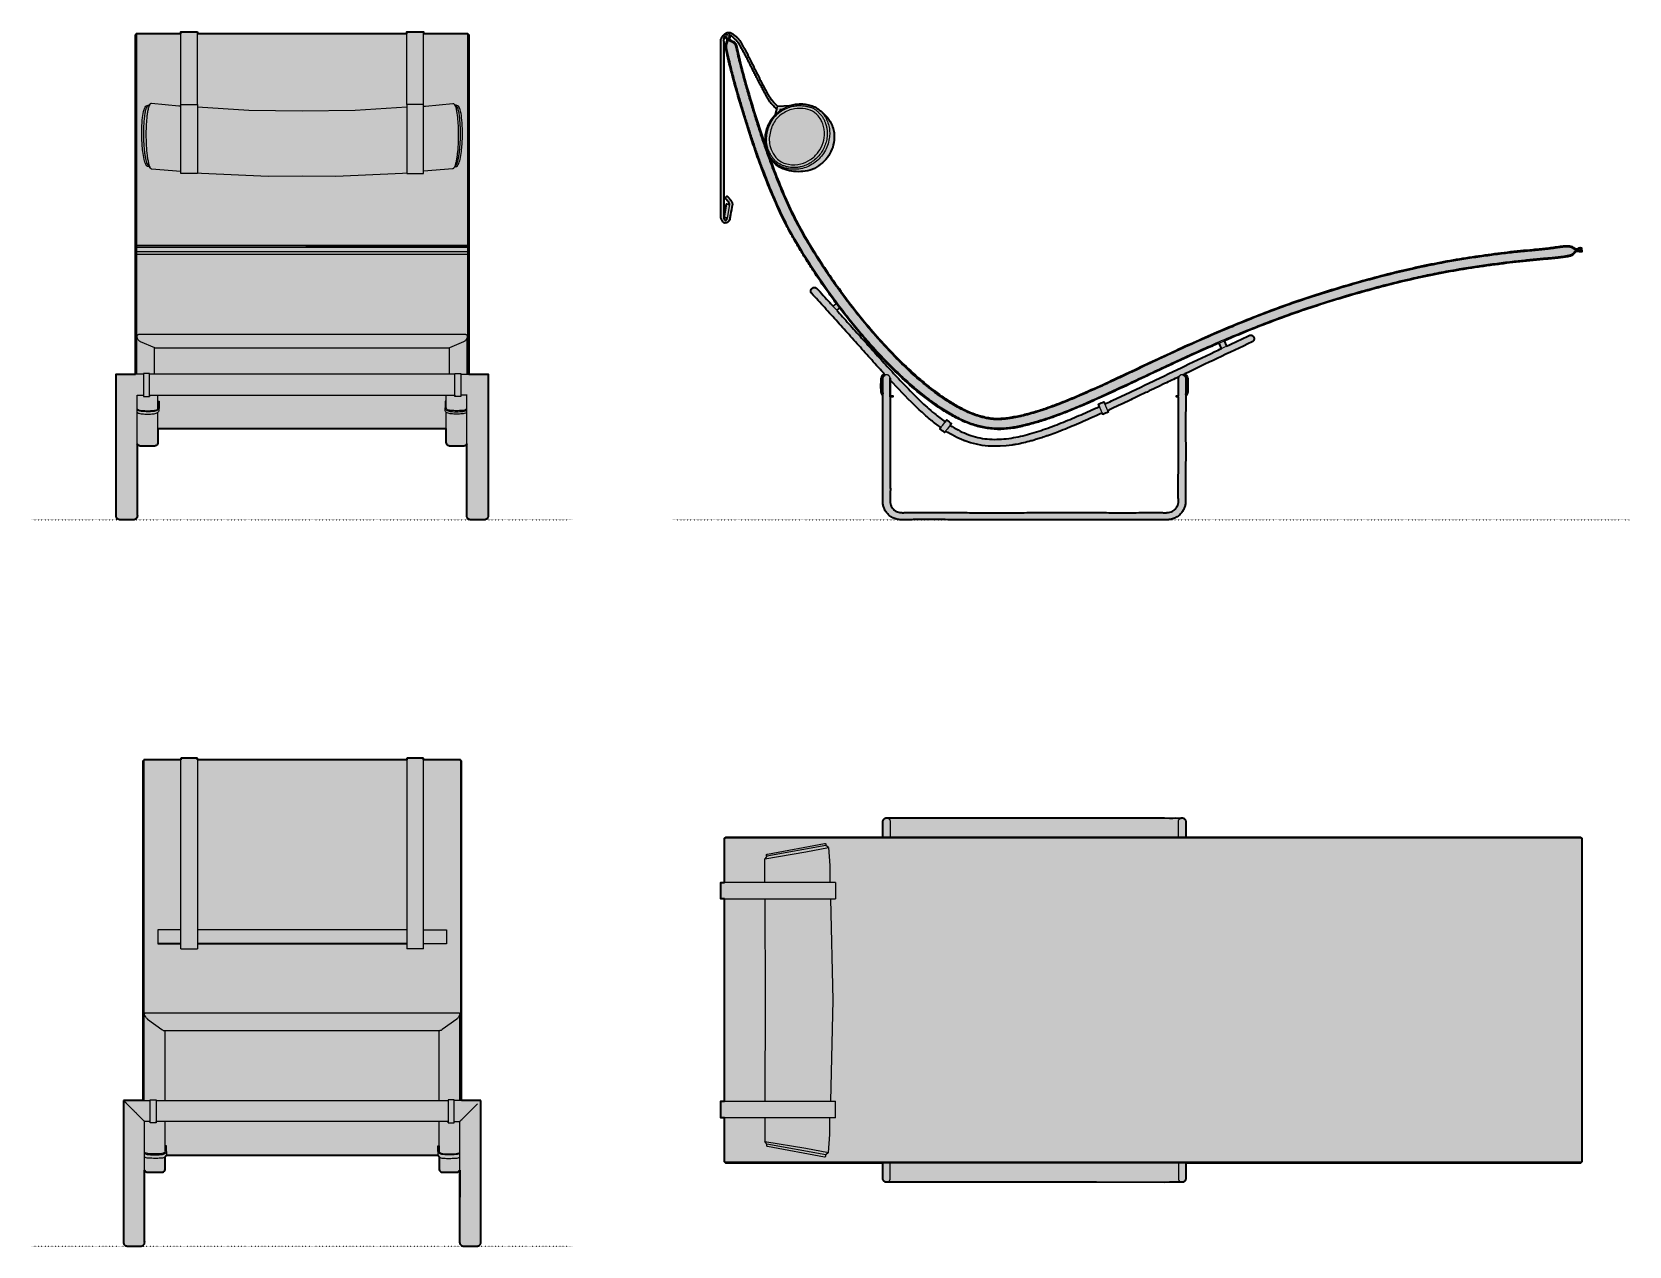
# Model space of a CAD drawing. Header units: millimetres. Extents: x 0 to 2895, y -1316 to 884.
import ezdxf

# ---------------------------------------------------------------- set-up
doc = ezdxf.new("R2010")
doc.units = ezdxf.units.MM
doc.linetypes.add('Dots', pattern=[1, 0, -1])
doc.layers.add('Blocks', color=7, linetype='Continuous')
doc.layers.add('Blocks$Fill', color=7, linetype='Continuous', true_color=0xffffff)
for name, color, linetype, lineweight, true_color in [('Blocks$Inner', 7, 'Continuous', 25, 0x007f00), ('Blocks$Outline', 7, 'Continuous', 35, 0xff3f3f), ('Groud', 7, 'Dots', 25, 0x243775)]:
    doc.layers.add(name, color=color, linetype=linetype, lineweight=lineweight, true_color=true_color)

# ---------------------------------------------------------------- blocks, each defined once
blk = doc.blocks.new('PK24 Front')
at = {"layer": 'Blocks$Fill', "extrusion": (0, 0, -1)}
blk.add_hatch(color=256, dxfattribs=at).paths.add_polyline_path([(679.6, 881.2), (299.8, 881.2), (299.8, 884.3), (269.8, 884.3), (269.8, 881.2), (189.7, 881.2), (187.7, 878.9), (187.7, 830.1), (187.7, 263.7), (152.8, 263.7), (152.7, 38.8), (152.6, 7), (152.6, 6.2), (152.8, 5.5), (152.9, 4.8), (153.2, 4), (153.6, 3.3), (154.6, 2), (155.8, 1), (157.3, 0.3), (158.7, 0), (185, 0), (186.4, 0.3), (187.9, 1), (189.2, 2), (190.1, 3.3), (190.5, 4), (190.8, 4.8), (191, 5.5), (191.1, 6.2), (191.1, 7), (191.1, 8.7), (191, 137.5), (191.6, 136.3), (192.6, 135.2), (193.5, 134.6), (195, 133.9), (196.4, 133.6), (222.4, 133.7), (224, 134), (225.4, 134.7), (226.7, 135.7), (227.6, 137), (228.2, 138.6), (228.4, 139.4), (228.4, 140.2), (228.4, 164.6), (751, 164.6), (751, 140.2), (751.1, 139.4), (751.2, 138.6), (751.8, 137), (752.7, 135.7), (754, 134.7), (755.5, 134), (757, 133.7), (783, 133.6), (784.4, 133.9), (785.9, 134.6), (786.8, 135.2), (787.8, 136.3), (788.5, 137.5), (788.4, 38.8), (788.3, 7), (788.4, 6.2), (788.5, 5.5), (788.6, 4.8), (788.9, 4), (789.3, 3.3), (790.3, 2), (791.5, 1), (793, 0.3), (794.4, 0), (820.7, 0), (822.1, 0.3), (823.6, 1), (824.9, 2), (825.8, 3.3), (826.2, 4), (826.5, 4.8), (826.7, 5.5), (826.8, 6.2), (826.8, 7), (826.8, 8.7), (826.6, 263.7), (791.7, 263.7), (791.7, 266.9), (791.7, 878.9), (789.7, 881.2), (709.6, 881.2), (709.6, 884.3), (679.6, 884.3)], flags=0)
at = {"layer": 'Blocks$Inner'}
for p, q in [((-791.7, 878.9), (-789.7, 881.2)), ((-679.6, 884.3), (-709.6, 884.3)), ((-679.6, 881.2), (-299.8, 881.2)), ((-299.8, 884.3), (-269.8, 884.3)), ((-187.7, 878.9), (-189.7, 881.2)), ((-769.7, 749.4), (-764.9, 753.8)), ((-209.7, 749.4), (-214.6, 753.8)), ((-764.4, 637.3), (-767.7, 641.1)), ((-215.1, 637.3), (-211.7, 641.1)), ((-483.5, 496.8), (-495.9, 496.8)), ((-189.7, 480.6), (-789.7, 480.6)), ((-789.1, 263.7), (-789.1, 329.9)), ((-193.8, 335.7), (-785.7, 335.7)), ((-783, 323.3), (-757.2, 312.2)), ((-222.2, 312.2), (-196.4, 323.3)), ((-190.4, 263.7), (-190.4, 329.9)), ((-757, 263.7), (-757, 312.2)), ((-754.9, 311.8), (-224.5, 311.8)), ((-222.4, 263.7), (-222.4, 312.2)), ((-751, 202.4), (-751, 225.6)), ((-748.8, 198.8), (-748.8, 203)), ((-230.6, 198.8), (-230.6, 203)), ((-228.4, 202.4), (-228.4, 225.6)), ((-751.2, 164.6), (-228.2, 164.6))]:
    blk.add_line(p, q, dxfattribs=at)
for points in [[(-709.6, 881.2), (-789.7, 881.2), (-789.7, 877.1)], [(-269.8, 881.2), (-189.7, 881.2), (-189.7, 877.1)], [(-709.6, 749.7), (-713.2, 749.9), (-762.7, 754.8)], [(-269.8, 749.7), (-266.3, 749.9), (-216.8, 754.8)], [(-299.8, 747.8), (-393.3, 742), (-489.7, 740.9), (-586.1, 742), (-679.6, 747.8)], [(-762.6, 636.2), (-709.6, 631.7)], [(-679.6, 629.1), (-671.8, 628.4), (-551, 623.1), (-489.7, 623.3), (-428.5, 623.1), (-307.6, 628.4), (-299.8, 629.1)], [(-216.8, 636.2), (-269.8, 631.7)], [(-187.7, 495.4), (-189.7, 497.4), (-789.7, 497.4), (-791.7, 495.4)], [(-496.3, 496.8), (-789.7, 496.8), (-791.7, 494.8)], [(-791.7, 494.8), (-791.7, 491.9), (-791.7, 488.4), (-791.7, 488.3), (-789.7, 486.3), (-189.7, 486.3), (-187.7, 488.3), (-187.7, 488.4), (-187.7, 491.9), (-187.7, 494.8)], [(-791.7, 491.9), (-789.7, 494), (-189.7, 494), (-187.7, 491.9)], [(-789.7, 496.8), (-789.7, 494), (-789.7, 486.5), (-789.7, 486.3), (-789.7, 480.6)], [(-483.1, 496.8), (-189.7, 496.8), (-187.7, 494.8)], [(-189.7, 496.8), (-189.7, 494), (-189.7, 486.5), (-189.7, 486.3), (-189.7, 480.6)], [(-791.7, 482.2), (-791.7, 488.4), (-789.7, 486.5), (-189.7, 486.5), (-187.7, 488.4), (-187.7, 482.2)], [(-777.2, 263.7), (-826.6, 263.7), (-826.8, 38.8), (-826.8, 30.7), (-826.8, 25), (-826.8, 19.2), (-826.8, 14.8), (-826.8, 12.2), (-826.8, 10.2), (-826.8, 8.7), (-826.8, 7), (-826.8, 6.2), (-826.7, 5.5), (-826.5, 4.8), (-826.2, 4), (-825.8, 3.3), (-824.9, 2), (-823.6, 1), (-822.1, 0.3), (-820.7, 0), (-794.4, 0), (-793, 0.3), (-791.5, 1), (-790.3, 2), (-789.3, 3.3), (-788.9, 4), (-788.6, 4.8), (-788.5, 5.5), (-788.4, 6.2), (-788.3, 7), (-788.4, 8.7), (-788.4, 10.2), (-788.4, 12.2), (-788.4, 14.8), (-788.4, 19.2), (-788.4, 25), (-788.4, 30.7), (-788.4, 38.8), (-788.5, 225.6)], [(-213, 263.7), (-489.7, 263.7), (-766.4, 263.7)], [(-213, 262.8), (-213, 265.3), (-202.2, 265.3)], [(-202.2, 263.7), (-152.8, 263.7), (-152.7, 38.8), (-152.7, 30.7), (-152.7, 25), (-152.7, 19.2), (-152.7, 14.8), (-152.7, 12.2), (-152.7, 10.2), (-152.7, 8.7), (-152.6, 7), (-152.6, 6.2), (-152.8, 5.5), (-152.9, 4.8), (-153.2, 4), (-153.6, 3.3), (-154.6, 2), (-155.8, 1), (-157.3, 0.3), (-158.7, 0), (-185, 0), (-186.4, 0.3), (-187.9, 1), (-189.2, 2), (-190.1, 3.3), (-190.5, 4), (-190.8, 4.8), (-191, 5.5), (-191.1, 6.2), (-191.1, 7), (-191.1, 8.7), (-191, 10.2), (-191.1, 12.2), (-191.1, 14.8), (-191.1, 19.2), (-191.1, 25), (-191.1, 30.7), (-191.1, 38.8), (-190.9, 225.6)], [(-788.6, 225.6), (-777.2, 225.6)], [(-766.4, 225.6), (-766.4, 225.6), (-766.4, 223.6)], [(-766.4, 225.6), (-489.7, 225.6), (-213, 225.6)], [(-750.8, 203.2), (-750.8, 214.8), (-748.9, 214.8), (-748.8, 203)], [(-228.6, 203.2), (-228.6, 214.8), (-230.6, 214.8), (-230.6, 203)], [(-213, 225.6), (-213.1, 225.6), (-213.1, 223.6)], [(-190.8, 225.6), (-202.2, 225.6)], [(-788.5, 137.5), (-787.8, 136.3), (-786.8, 135.2), (-785.9, 134.6), (-784.4, 133.9), (-783, 133.6), (-757, 133.7), (-755.5, 134), (-754, 134.7), (-752.7, 135.7), (-751.8, 137), (-751.2, 138.6), (-751.1, 139.4), (-751, 140.2), (-751, 194.8)], [(-191, 137.5), (-191.6, 136.3), (-192.6, 135.2), (-193.5, 134.6), (-195, 133.9), (-196.4, 133.6), (-222.4, 133.7), (-224, 134), (-225.4, 134.7), (-226.7, 135.7), (-227.6, 137), (-228.2, 138.6), (-228.4, 139.4), (-228.4, 140.2), (-228.4, 194.8)]]:
    blk.add_lwpolyline(points, dxfattribs=at)
for points in [[(-709.6, 627.8), (-709.6, 630.1), (-709.6, 634.4), (-709.6, 643.7), (-709.6, 657.5), (-709.6, 672.3), (-709.6, 689.1), (-709.6, 706.7), (-709.6, 722.7), (-709.6, 736), (-709.6, 746.1), (-709.6, 752.5), (-679.6, 752.5), (-679.6, 746.1), (-679.6, 736), (-679.6, 722.7), (-679.6, 706.7), (-679.6, 689.1), (-679.6, 672.3), (-679.6, 627.8)], [(-269.8, 627.8), (-269.8, 630.1), (-269.8, 634.4), (-269.8, 643.7), (-269.8, 657.5), (-269.8, 672.3), (-269.8, 689.1), (-269.8, 706.7), (-269.8, 722.7), (-269.8, 736), (-269.8, 746.1), (-269.8, 752.5), (-299.8, 752.5), (-299.8, 746.1), (-299.8, 736), (-299.8, 722.7), (-299.8, 706.7), (-299.8, 689.1), (-299.8, 672.3), (-299.8, 627.8)]]:
    blk.add_lwpolyline(points, close=True, dxfattribs=at)
blk.add_arc((-755.9, 203.9), 5.15, 281.8684, 352.6529, dxfattribs=at)
at = {"layer": 'Blocks$Inner', "extrusion": (0, 0, -1)}
blk.add_arc((223.5, 203.9), 5.15, 281.8684, 352.6529, dxfattribs=at)
at = {"layer": 'Blocks$Inner'}
for points, knots in [([(-791.7, 494.8), (-791.7, 498.9), (-791.7, 507.9), (-791.7, 521.8), (-791.7, 535.8), (-791.7, 549.1), (-791.7, 561.1), (-791.7, 572.7), (-791.7, 583.5), (-791.7, 594.3), (-791.7, 609), (-791.7, 627.9), (-791.7, 651.2), (-791.7, 675.1), (-791.7, 699.6), (-791.7, 724.4), (-791.7, 745.3), (-791.7, 762.1), (-791.7, 774.8), (-791.7, 787.5), (-791.7, 800.9), (-791.7, 815.1), (-791.7, 835.5), (-791.7, 851), (-791.7, 878.9)], [-393.289385, -393.289385, -393.289385, -393.289385, -378.75871, -361.934596, -345.110482, -331.049398, -316.988314, -304.919298, -292.850282, -281.247257, -269.644231, -245.026758, -220.409284, -194.749112, -169.088939, -142.834387, -116.579834, -103.380541, -90.181248, -76.97983, -63.778413, -48.345828, -32.913244, -0.641476, -0.641476, -0.641476, -0.641476]), ([(-789.7, 877.1), (-789.7, 847), (-789.7, 816), (-789.7, 770), (-789.7, 724.2), (-789.7, 678.9), (-789.7, 633.9), (-789.7, 589.6), (-789.7, 546.2), (-789.7, 515.8), (-789.7, 499.6), (-789.7, 497.1)], [4.1505737, 4.1505737, 4.1505737, 4.1505737, 4.174964, 4.1993542, 4.2237445, 4.2481347, 4.2725249, 4.2969152, 4.3213054, 4.3456957, 4.3502054, 4.3502054, 4.3502054, 4.3502054]), ([(-709.6, 752.8), (-709.6, 754.4), (-709.6, 757.2), (-709.6, 760.9), (-709.6, 763.5), (-709.6, 765.5), (-709.6, 767.6), (-709.6, 770.4), (-709.6, 774.1), (-709.6, 777.9), (-709.6, 781), (-709.6, 783.2), (-709.6, 785.5), (-709.6, 788.5), (-709.6, 793.8), (-709.6, 801.3), (-709.6, 810.5), (-709.6, 819.6), (-709.6, 827.2), (-709.6, 833.3), (-709.6, 837.9), (-709.6, 842.4), (-709.6, 846.9), (-709.6, 850.7), (-709.6, 853.3), (-709.6, 854.8), (-709.6, 855.9), (-709.6, 857), (-709.6, 858.5), (-709.6, 861.2), (-709.6, 865.1), (-709.6, 868.9), (-709.6, 871.2), (-709.6, 872.3), (-709.6, 873), (-709.6, 873.4), (-709.6, 873.8), (-709.6, 874.5), (-709.6, 875.5), (-709.6, 877.1), (-709.6, 879), (-709.6, 881.3), (-709.6, 883.1), (-709.6, 884), (-709.6, 884.2), (-709.6, 884.3), (-709.6, 884.3), (-709.6, 884.3)], [0.0173141, 0.0173141, 0.0173141, 0.0173141, 0.0555556, 0.0833333, 0.0972222, 0.1111111, 0.125, 0.1388889, 0.1666667, 0.1944444, 0.2083333, 0.2222222, 0.2361111, 0.25, 0.2777778, 0.3333333, 0.3888889, 0.4444444, 0.5, 0.5277778, 0.5555556, 0.5833333, 0.6111111, 0.6388889, 0.6527778, 0.6597222, 0.6666667, 0.6736111, 0.6805556, 0.6944444, 0.7222222, 0.75, 0.7638889, 0.7708333, 0.7743056, 0.7777778, 0.78125, 0.7847222, 0.7916667, 0.8055556, 0.8194444, 0.8333333, 0.8611111, 0.875, 0.8819444, 0.8854167, 0.8888889, 0.8888889, 0.8888889, 0.8888889]), ([(-709.6, 884.3), (-709.6, 884.3), (-709.6, 884.3), (-709.6, 884.3), (-709.6, 884.3)], [0.888888889, 0.888888889, 0.888888889, 0.888888889, 0.8895021, 0.890450448, 0.890450448, 0.890450448, 0.890450448]), ([(-709.6, 884.3), (-709.6, 884.3), (-709.6, 884.3), (-709.6, 884.3), (-709.6, 884.3)], [0.890450448, 0.890450448, 0.890450448, 0.890450448, 0.891360965, 0.892012007, 0.892012007, 0.892012007, 0.892012007]), ([(-709.6, 884.3), (-709.6, 884.3), (-709.6, 884.3), (-709.6, 884.3), (-709.6, 884.3)], [0.892012007, 0.892012007, 0.892012007, 0.892012007, 0.892663048, 0.893573565, 0.893573565, 0.893573565, 0.893573565]), ([(-679.6, 752.8), (-679.6, 754.4), (-679.6, 757.2), (-679.6, 760.9), (-679.6, 763.5), (-679.6, 765.5), (-679.6, 767.6), (-679.6, 770.4), (-679.6, 774.1), (-679.6, 777.9), (-679.6, 781), (-679.6, 783.2), (-679.6, 785.5), (-679.6, 788.5), (-679.6, 793.8), (-679.6, 801.3), (-679.6, 810.5), (-679.6, 819.6), (-679.6, 827.2), (-679.6, 833.3), (-679.6, 837.9), (-679.6, 842.4), (-679.6, 846.9), (-679.6, 850.7), (-679.6, 853.3), (-679.6, 854.8), (-679.6, 855.9), (-679.6, 857), (-679.6, 858.5), (-679.6, 861.2), (-679.6, 865.1), (-679.6, 868.9), (-679.6, 871.2), (-679.6, 872.3), (-679.6, 873), (-679.6, 873.4), (-679.6, 873.8), (-679.6, 874.5), (-679.6, 875.5), (-679.6, 877.1), (-679.6, 879), (-679.6, 881.3), (-679.6, 883.1), (-679.6, 884), (-679.6, 884.2), (-679.6, 884.3), (-679.6, 884.3), (-679.6, 884.3)], [-0.982687, -0.982687, -0.982687, -0.982687, -0.9444444, -0.9166667, -0.9027778, -0.8888889, -0.875, -0.8611111, -0.8333333, -0.8055556, -0.7916667, -0.7777778, -0.7638889, -0.75, -0.7222222, -0.6666667, -0.6111111, -0.5555556, -0.5, -0.4722222, -0.4444444, -0.4166667, -0.3888889, -0.3611111, -0.3472222, -0.3402778, -0.3333333, -0.3263889, -0.3194444, -0.3055556, -0.2777778, -0.25, -0.2361111, -0.2291667, -0.2256944, -0.2222222, -0.21875, -0.2152778, -0.2083333, -0.1944444, -0.1805556, -0.1666667, -0.1388889, -0.125, -0.1180556, -0.1145833, -0.1111111, -0.1111111, -0.1111111, -0.1111111]), ([(-299.8, 752.8), (-299.8, 754.4), (-299.8, 757.2), (-299.8, 760.9), (-299.8, 763.5), (-299.8, 765.5), (-299.8, 767.6), (-299.8, 770.4), (-299.8, 774.1), (-299.8, 777.9), (-299.8, 781), (-299.8, 783.2), (-299.8, 785.5), (-299.8, 788.5), (-299.8, 793.8), (-299.8, 801.3), (-299.8, 810.5), (-299.8, 819.6), (-299.8, 827.2), (-299.8, 833.3), (-299.8, 837.9), (-299.8, 842.4), (-299.8, 846.9), (-299.8, 850.7), (-299.8, 853.3), (-299.8, 854.8), (-299.8, 855.9), (-299.8, 857), (-299.8, 858.5), (-299.8, 861.2), (-299.8, 865.1), (-299.8, 868.9), (-299.8, 871.2), (-299.8, 872.3), (-299.8, 873), (-299.8, 873.4), (-299.8, 873.8), (-299.8, 874.5), (-299.8, 875.5), (-299.8, 877.1), (-299.8, 879), (-299.8, 881.3), (-299.8, 883.1), (-299.8, 884), (-299.8, 884.2), (-299.8, 884.3), (-299.8, 884.3), (-299.8, 884.3)], [-0.982687, -0.982687, -0.982687, -0.982687, -0.9444444, -0.9166667, -0.9027778, -0.8888889, -0.875, -0.8611111, -0.8333333, -0.8055556, -0.7916667, -0.7777778, -0.7638889, -0.75, -0.7222222, -0.6666667, -0.6111111, -0.5555556, -0.5, -0.4722222, -0.4444444, -0.4166667, -0.3888889, -0.3611111, -0.3472222, -0.3402778, -0.3333333, -0.3263889, -0.3194444, -0.3055556, -0.2777778, -0.25, -0.2361111, -0.2291667, -0.2256944, -0.2222222, -0.21875, -0.2152778, -0.2083333, -0.1944444, -0.1805556, -0.1666667, -0.1388889, -0.125, -0.1180556, -0.1145833, -0.1111111, -0.1111111, -0.1111111, -0.1111111]), ([(-269.8, 752.8), (-269.8, 754.4), (-269.8, 757.2), (-269.8, 760.9), (-269.8, 763.5), (-269.8, 765.5), (-269.8, 767.6), (-269.8, 770.4), (-269.8, 774.1), (-269.8, 777.9), (-269.8, 781), (-269.8, 783.2), (-269.8, 785.5), (-269.8, 788.5), (-269.8, 793.8), (-269.8, 801.3), (-269.8, 810.5), (-269.8, 819.6), (-269.8, 827.2), (-269.8, 833.3), (-269.8, 837.9), (-269.8, 842.4), (-269.8, 846.9), (-269.8, 850.7), (-269.8, 853.3), (-269.8, 854.8), (-269.8, 855.9), (-269.8, 857), (-269.8, 858.5), (-269.8, 861.2), (-269.8, 865.1), (-269.8, 868.9), (-269.8, 871.2), (-269.8, 872.3), (-269.8, 873), (-269.8, 873.4), (-269.8, 873.8), (-269.8, 874.5), (-269.8, 875.5), (-269.8, 877.1), (-269.8, 879), (-269.8, 881.3), (-269.8, 883.1), (-269.8, 884), (-269.8, 884.2), (-269.8, 884.3), (-269.8, 884.3), (-269.8, 884.3)], [0.0173141, 0.0173141, 0.0173141, 0.0173141, 0.0555556, 0.0833333, 0.0972222, 0.1111111, 0.125, 0.1388889, 0.1666667, 0.1944444, 0.2083333, 0.2222222, 0.2361111, 0.25, 0.2777778, 0.3333333, 0.3888889, 0.4444444, 0.5, 0.5277778, 0.5555556, 0.5833333, 0.6111111, 0.6388889, 0.6527778, 0.6597222, 0.6666667, 0.6736111, 0.6805556, 0.6944444, 0.7222222, 0.75, 0.7638889, 0.7708333, 0.7743056, 0.7777778, 0.78125, 0.7847222, 0.7916667, 0.8055556, 0.8194444, 0.8333333, 0.8611111, 0.875, 0.8819444, 0.8854167, 0.8888889, 0.8888889, 0.8888889, 0.8888889]), ([(-269.8, 884.3), (-269.8, 884.3), (-269.8, 884.3), (-269.8, 884.3), (-269.8, 884.3)], [0.888888889, 0.888888889, 0.888888889, 0.888888889, 0.889498307, 0.890725586, 0.890725586, 0.890725586, 0.890725586]), ([(-189.7, 877.1), (-189.7, 847), (-189.7, 816), (-189.7, 770), (-189.7, 724.2), (-189.7, 678.9), (-189.7, 633.9), (-189.7, 589.6), (-189.7, 546.2), (-189.7, 515.8), (-189.7, 499.6), (-189.7, 497.1)], [4.1505737, 4.1505737, 4.1505737, 4.1505737, 4.174964, 4.1993542, 4.2237445, 4.2481347, 4.2725249, 4.2969152, 4.3213054, 4.3456957, 4.3502054, 4.3502054, 4.3502054, 4.3502054]), ([(-187.7, 494.8), (-187.7, 498.9), (-187.7, 507.9), (-187.7, 521.8), (-187.7, 535.8), (-187.7, 549.1), (-187.7, 561.1), (-187.7, 572.7), (-187.7, 583.5), (-187.7, 594.3), (-187.7, 609), (-187.7, 627.9), (-187.7, 651.2), (-187.7, 675.1), (-187.7, 699.6), (-187.7, 724.4), (-187.7, 745.3), (-187.7, 762.1), (-187.7, 774.8), (-187.7, 787.5), (-187.7, 800.9), (-187.7, 815.1), (-187.7, 835.5), (-187.7, 851), (-187.7, 878.9)], [-393.289385, -393.289385, -393.289385, -393.289385, -378.75871, -361.934596, -345.110482, -331.049398, -316.988314, -304.919298, -292.850282, -281.247257, -269.644231, -245.026758, -220.409284, -194.749112, -169.088939, -142.834387, -116.579834, -103.380541, -90.181248, -76.97983, -63.778413, -48.345828, -32.913244, -0.641476, -0.641476, -0.641476, -0.641476]), ([(-764.9, 753.9), (-765.5, 753.3), (-766.7, 751.5), (-768.3, 747.1), (-769.5, 741.7), (-770.4, 736.4), (-770.9, 732), (-771.4, 727.3), (-771.9, 720.9), (-772.5, 713), (-772.8, 702.7), (-772.8, 694), (-772.6, 687.3), (-772.4, 682.2), (-772.2, 677.3), (-771.8, 671.1), (-771.1, 663.5), (-770.2, 656.9), (-769.4, 652.2), (-768.4, 647.9), (-767.3, 643.1), (-765.7, 638.9), (-764, 636.6), (-762.8, 636.1), (-762.2, 636.2)], [2.067437, 2.067437, 2.067437, 2.067437, 2.1229926, 2.1785481, 2.2341037, 2.2618815, 2.2896592, 2.317437, 2.3452148, 2.4007703, 2.4563259, 2.5118815, 2.5396592, 2.567437, 2.5952148, 2.6229926, 2.6785481, 2.7341037, 2.7618815, 2.7896592, 2.8452148, 2.9007703, 2.9563259, 3.0118815, 3.0118815, 3.0118815, 3.0118815]), ([(-762.7, 754.8), (-762.8, 754.8), (-763.5, 754.8), (-764.2, 754.4), (-764.9, 753.9)], [2, 2, 2, 2, 2.00861299, 2.06743701, 2.06743701, 2.06743701, 2.06743701]), ([(-214.6, 753.9), (-213.9, 753.3), (-212.7, 751.5), (-211.1, 747.1), (-209.9, 741.7), (-209.1, 736.4), (-208.5, 732), (-208.1, 727.3), (-207.5, 720.9), (-207, 713), (-206.7, 702.7), (-206.6, 694), (-206.8, 687.3), (-207, 682.2), (-207.2, 677.3), (-207.7, 671.1), (-208.4, 663.5), (-209.2, 656.9), (-210.1, 652.2), (-211, 647.9), (-212.2, 643.1), (-213.8, 638.9), (-215.5, 636.6), (-216.6, 636.1), (-217.2, 636.2)], [2.067437, 2.067437, 2.067437, 2.067437, 2.1229926, 2.1785481, 2.2341037, 2.2618815, 2.2896592, 2.317437, 2.3452148, 2.4007703, 2.4563259, 2.5118815, 2.5396592, 2.567437, 2.5952148, 2.6229926, 2.6785481, 2.7341037, 2.7618815, 2.7896592, 2.8452148, 2.9007703, 2.9563259, 3.0118815, 3.0118815, 3.0118815, 3.0118815]), ([(-216.8, 754.8), (-216.7, 754.8), (-215.9, 754.8), (-215.2, 754.4), (-214.6, 753.9)], [2, 2, 2, 2, 2.00861299, 2.06743701, 2.06743701, 2.06743701, 2.06743701]), ([(-766.8, 640), (-767.8, 640.1), (-770.4, 640.1), (-774, 645.4), (-776.4, 654.5), (-779.3, 671.2), (-780.3, 690.1), (-780.3, 710.6), (-779.5, 727.4), (-777.1, 739.8), (-775.1, 746.7), (-772.7, 750.6), (-769.4, 751.2), (-767.3, 751.6)], [0, 0, 0, 0, 2.897271, 7.474403, 17.158296, 31.834198, 57.805968, 73.941947, 93.452446, 108.267129, 111.402307, 115.209874, 121.146228, 121.146228, 121.146228, 121.146228]), ([(-767.7, 641.1), (-768.3, 641.6), (-769.4, 643.1), (-771, 646.9), (-772.4, 652.1), (-773.7, 658.3), (-774.8, 665.6), (-775.6, 672.8), (-776.1, 679.4), (-776.5, 686.9), (-776.8, 696.7), (-776.7, 708.7), (-776.2, 718.4), (-775.6, 725.6), (-774.9, 732.6), (-773.8, 740.2), (-771.9, 746.6), (-770.5, 748.8), (-769.8, 749.4)], [5.0905814, 5.0905814, 5.0905814, 5.0905814, 5.1461369, 5.2016925, 5.2572481, 5.3128036, 5.3683592, 5.4239147, 5.4586369, 5.4933592, 5.5628036, 5.6322481, 5.7016925, 5.7364147, 5.7711369, 5.8405814, 5.9100258, 5.9794703, 5.9794703, 5.9794703, 5.9794703]), ([(-212.6, 640), (-211.6, 640.1), (-209, 640.1), (-205.5, 645.4), (-203, 654.5), (-200.2, 671.2), (-199.1, 690.1), (-199.1, 710.6), (-200, 727.4), (-202.3, 739.8), (-204.3, 746.7), (-206.7, 750.6), (-210.1, 751.2), (-212.1, 751.6)], [0, 0, 0, 0, 2.897271, 7.474403, 17.158296, 31.834198, 57.805968, 73.941947, 93.452446, 108.267129, 111.402307, 115.209874, 121.146228, 121.146228, 121.146228, 121.146228]), ([(-211.7, 641.1), (-211.2, 641.6), (-210, 643.1), (-208.5, 646.9), (-207, 652.1), (-205.7, 658.3), (-204.6, 665.6), (-203.9, 672.8), (-203.4, 679.4), (-202.9, 686.9), (-202.6, 696.7), (-202.7, 708.7), (-203.2, 718.4), (-203.8, 725.6), (-204.5, 732.6), (-205.7, 740.2), (-207.5, 746.6), (-209, 748.8), (-209.7, 749.4)], [5.0905814, 5.0905814, 5.0905814, 5.0905814, 5.1461369, 5.2016925, 5.2572481, 5.3128036, 5.3683592, 5.4239147, 5.4586369, 5.4933592, 5.5628036, 5.6322481, 5.7016925, 5.7364147, 5.7711369, 5.8405814, 5.9100258, 5.9794703, 5.9794703, 5.9794703, 5.9794703]), ([(-791.7, 494.9), (-791.7, 494.9), (-791.7, 495), (-791.7, 495.2), (-791.7, 495.4), (-791.7, 495.4), (-791.7, 495.4), (-791.7, 495.2), (-791.7, 495), (-791.7, 494.8)], [1944.006993, 1944.006993, 1944.006993, 1944.006993, 1944.575107, 1947.877161, 1950.46597, 1953.054779, 1954.529939, 1956.005099, 1961.429993, 1961.429993, 1961.429993, 1961.429993]), ([(-791.7, 495.4), (-791.7, 495.4), (-791.7, 495.4), (-791.7, 495.2), (-791.7, 495), (-791.7, 494.9), (-791.7, 494.9)], [3211.821217, 3211.821217, 3211.821217, 3211.821217, 3213.811517, 3216.400325, 3219.702379, 3220.092958, 3220.092958, 3220.092958, 3220.092958]), ([(-187.7, 494.8), (-187.7, 495), (-187.7, 495.2), (-187.7, 495.4), (-187.7, 495.4), (-187.7, 495.4), (-187.7, 495.2), (-187.7, 495), (-187.7, 494.9), (-187.7, 494.9)], [2580.172036, 2580.172036, 2580.172036, 2580.172036, 2585.59693, 2587.072091, 2588.547251, 2591.136059, 2593.724868, 2597.026922, 2597.595037, 2597.595037, 2597.595037, 2597.595037]), ([(-187.7, 494.9), (-187.7, 495.1), (-187.7, 495.2), (-187.7, 495.4), (-187.7, 495.4), (-187.7, 495.4), (-187.7, 495.4)], [2597.595037, 2597.595037, 2597.595037, 2597.595037, 2602.654291, 2604.129511, 2605.604732, 2606.202914, 2606.202914, 2606.202914, 2606.202914]), ([(-791.7, 263.6), (-791.7, 267.1), (-791.7, 281.9), (-791.7, 302.7), (-791.7, 325.1), (-791.7, 342.1), (-791.7, 358.7), (-791.7, 376.8), (-791.7, 395.2), (-791.7, 412), (-791.7, 426), (-791.7, 436.4), (-791.7, 444.7), (-791.7, 451.2), (-791.7, 456.9), (-791.7, 461), (-791.7, 464), (-791.7, 466.7), (-791.7, 469.5), (-791.7, 472), (-791.7, 473.6), (-791.7, 474.5), (-791.7, 475.2), (-791.7, 475.6), (-791.7, 476.1), (-791.7, 476.6), (-791.7, 477.2), (-791.7, 477.9), (-791.7, 478.6), (-791.7, 479.2), (-791.7, 479.7), (-791.7, 479.9), (-791.7, 480.2), (-791.7, 480.4), (-791.7, 480.7), (-791.7, 480.9), (-791.7, 481.2), (-791.7, 481.7), (-791.7, 482), (-791.7, 482.2)], [-806.051805, -806.051805, -806.051805, -806.051805, -781.941991, -701.238706, -658.034021, -614.829336, -568.911254, -522.993172, -458.903765, -394.814358, -347.247113, -299.679868, -265.304809, -230.92975, -198.368394, -165.807038, -149.773148, -133.739257, -101.671476, -77.160701, -64.905313, -52.649926, -47.337062, -42.024199, -36.711335, -31.398472, -26.040685, -20.682899, -15.325112, -9.967326, -8.662706, -7.358087, -6.053467, -4.748848, -4.141129, -3.53341, -2.317973, -1.158986, -0.23812, -0.23812, -0.23812, -0.23812]), ([(-789.7, 480.6), (-789.7, 479.6), (-789.7, 478.3), (-789.7, 477.3), (-789.7, 476.4), (-789.7, 475.4), (-789.7, 474.4), (-789.7, 473.4), (-789.7, 472.4), (-789.7, 471.3), (-789.7, 470.1), (-789.7, 468.5), (-789.7, 466.3), (-789.7, 463.5), (-789.7, 460.5), (-789.7, 456), (-789.7, 449.5), (-789.7, 440.5), (-789.7, 430), (-789.7, 418.4), (-789.7, 405.8), (-789.7, 392.3), (-789.7, 377.7), (-789.7, 362), (-789.7, 345.3), (-789.7, 327.6), (-789.7, 309.2), (-789.7, 290.1), (-789.7, 274.8), (-789.7, 266), (-789.7, 263.7)], [17.1995239, 17.1995239, 17.1995239, 17.1995239, 17.2024309, 17.2053379, 17.2082449, 17.2111518, 17.2169658, 17.2227797, 17.2285937, 17.2344076, 17.2402216, 17.2460355, 17.2576635, 17.2692914, 17.2809193, 17.2925472, 17.315803, 17.3390588, 17.3623146, 17.3855704, 17.4088262, 17.4320821, 17.4553379, 17.4785937, 17.5018495, 17.5251053, 17.5483611, 17.5716169, 17.5948728, 17.6029606, 17.6029606, 17.6029606, 17.6029606]), ([(-189.7, 480.6), (-189.7, 479.6), (-189.7, 478.3), (-189.7, 477.3), (-189.7, 476.4), (-189.7, 475.4), (-189.7, 474.4), (-189.7, 473.4), (-189.7, 472.4), (-189.7, 471.3), (-189.7, 470.1), (-189.7, 468.5), (-189.7, 466.3), (-189.7, 463.5), (-189.7, 460.5), (-189.7, 456), (-189.7, 449.5), (-189.7, 440.5), (-189.7, 430), (-189.7, 418.4), (-189.7, 405.8), (-189.7, 392.3), (-189.7, 377.7), (-189.7, 362), (-189.7, 345.3), (-189.7, 327.6), (-189.7, 309.2), (-189.7, 290.1), (-189.7, 274.8), (-189.7, 266), (-189.7, 263.7)], [17.1995239, 17.1995239, 17.1995239, 17.1995239, 17.2024309, 17.2053379, 17.2082449, 17.2111518, 17.2169658, 17.2227797, 17.2285937, 17.2344076, 17.2402216, 17.2460355, 17.2576635, 17.2692914, 17.2809193, 17.2925472, 17.315803, 17.3390588, 17.3623146, 17.3855704, 17.4088262, 17.4320821, 17.4553379, 17.4785937, 17.5018495, 17.5251053, 17.5483611, 17.5716169, 17.5948728, 17.6029606, 17.6029606, 17.6029606, 17.6029606]), ([(-187.7, 263.6), (-187.7, 267.1), (-187.7, 281.9), (-187.7, 302.7), (-187.7, 325.1), (-187.7, 342.1), (-187.7, 358.7), (-187.7, 376.8), (-187.7, 395.2), (-187.7, 412), (-187.7, 426), (-187.7, 436.4), (-187.7, 444.7), (-187.7, 451.2), (-187.7, 456.9), (-187.7, 461), (-187.7, 464), (-187.7, 466.7), (-187.7, 469.5), (-187.7, 472), (-187.7, 473.6), (-187.7, 474.5), (-187.7, 475.2), (-187.7, 475.6), (-187.7, 476.1), (-187.7, 476.6), (-187.7, 477.2), (-187.7, 477.9), (-187.7, 478.6), (-187.7, 479.2), (-187.7, 479.7), (-187.7, 479.9), (-187.7, 480.2), (-187.7, 480.4), (-187.7, 480.7), (-187.7, 480.9), (-187.7, 481.2), (-187.7, 481.7), (-187.7, 482), (-187.7, 482.2)], [-806.051805, -806.051805, -806.051805, -806.051805, -781.941991, -701.238706, -658.034021, -614.829336, -568.911254, -522.993172, -458.903765, -394.814358, -347.247113, -299.679868, -265.304809, -230.92975, -198.368394, -165.807038, -149.773148, -133.739257, -101.671476, -77.160701, -64.905313, -52.649926, -47.337062, -42.024199, -36.711335, -31.398472, -26.040685, -20.682899, -15.325112, -9.967326, -8.662706, -7.358087, -6.053467, -4.748848, -4.141129, -3.53341, -2.317973, -1.158986, -0.23812, -0.23812, -0.23812, -0.23812]), ([(-785.7, 335.7), (-786, 335.6), (-786.9, 335.6), (-788.4, 334.9), (-789.5, 333.1), (-789.4, 330.7), (-788.5, 328.3), (-787, 326.2), (-785.2, 324.4), (-783.8, 323.6), (-783, 323.3)], [638.094262, 638.094262, 638.094262, 638.094262, 639.140005, 640.848413, 642.740959, 645.113422, 647.768684, 650.370954, 652.786899, 655.22592, 655.22592, 655.22592, 655.22592]), ([(-196.4, 323.3), (-195.7, 323.6), (-194.3, 324.4), (-192.5, 326.2), (-191, 328.3), (-190, 330.7), (-190, 333.1), (-191, 334.9), (-192.5, 335.6), (-193.4, 335.6), (-193.8, 335.7)], [1242.092287, 1242.092287, 1242.092287, 1242.092287, 1244.531308, 1246.947253, 1249.549523, 1252.204785, 1254.577248, 1256.469794, 1258.178202, 1259.223945, 1259.223945, 1259.223945, 1259.223945]), ([(-757.2, 312.2), (-756.4, 311.9), (-755.7, 311.8), (-754.9, 311.8), (-754.9, 311.8)], [683.2961299, 683.2961299, 683.2961299, 683.2961299, 683.4350187, 683.4366079, 683.4366079, 683.4366079, 683.4366079]), ([(-224.5, 311.8), (-224.5, 311.8), (-223.7, 311.8), (-223, 311.9), (-222.2, 312.2)], [1213.8815992, 1213.8815992, 1213.8815992, 1213.8815992, 1213.8831883, 1214.0220772, 1214.0220772, 1214.0220772, 1214.0220772]), ([(-777.2, 265.3), (-777.2, 265.1), (-777.2, 264.5), (-777.2, 262.8), (-777.2, 260), (-777.2, 256.4), (-777.2, 250.2), (-777.2, 243.7), (-777.2, 237.2), (-777.2, 232.8), (-777.2, 229.2), (-777.2, 226.4), (-777.2, 224.3), (-777.2, 223.7), (-777.2, 223.6)], [0, 0, 0, 0, 1.519968, 4.317147, 7.130813, 11.152714, 15.243079, 25.614594, 30.641435, 34.731834, 38.773113, 41.624894, 44.456686, 47.403643, 47.403643, 47.403643, 47.403643]), ([(-766.4, 223.6), (-766.4, 223.7), (-766.4, 224.3), (-766.4, 226.4), (-766.4, 229.2), (-766.4, 232.8), (-766.4, 237.2), (-766.4, 243.7), (-766.4, 250.2), (-766.4, 256.4), (-766.4, 260), (-766.4, 262.8), (-766.4, 264.5), (-766.4, 265.2)], [58.192483, 58.192483, 58.192483, 58.192483, 61.139441, 63.971232, 66.823013, 70.864293, 74.954692, 79.981533, 90.353048, 94.443412, 98.465314, 101.27898, 105.652458, 105.652458, 105.652458, 105.652458]), ([(-213, 223.6), (-213, 223.7), (-213, 224.3), (-213, 226.4), (-213, 229.2), (-213, 232.8), (-213, 237.2), (-213, 243.7), (-213, 250.2), (-213, 256.4), (-213, 260), (-213, 262.8)], [58.192483, 58.192483, 58.192483, 58.192483, 61.139441, 63.971232, 66.823013, 70.864293, 74.954692, 79.981533, 90.353048, 94.443412, 105.652458, 105.652458, 105.652458, 105.652458]), ([(-202.2, 265.3), (-202.2, 265.1), (-202.2, 264.5), (-202.2, 262.8), (-202.2, 260), (-202.2, 256.4), (-202.2, 250.2), (-202.2, 243.7), (-202.2, 237.2), (-202.2, 232.8), (-202.2, 229.2), (-202.2, 226.4), (-202.2, 224.3), (-202.2, 223.7), (-202.2, 223.6)], [0, 0, 0, 0, 1.519968, 4.317147, 7.130813, 11.152714, 15.243079, 25.614594, 30.641435, 34.731834, 38.773113, 41.624894, 44.456686, 47.403643, 47.403643, 47.403643, 47.403643]), ([(-748.8, 203), (-748.9, 202.1), (-749.5, 200.4), (-751.6, 198.5), (-754.4, 196.9), (-758.1, 196.2), (-762.5, 196), (-768.9, 195.8), (-775.4, 196), (-781.6, 196.2), (-785.2, 196.9), (-787.4, 198.1), (-788.3, 198.8), (-788.5, 198.9)], [53.057074, 53.057074, 53.057074, 53.057074, 56.004032, 58.835823, 61.687604, 65.728884, 69.819283, 74.846124, 85.217639, 89.308004, 93.329905, 96.143571, 96.841258, 96.841258, 96.841258, 96.841258]), ([(-230.6, 203), (-230.5, 202.1), (-229.9, 200.4), (-227.8, 198.5), (-225, 196.9), (-221.4, 196.2), (-217, 196), (-210.5, 195.8), (-204, 196), (-197.8, 196.2), (-194.2, 196.9), (-192, 198.1), (-191.1, 198.8), (-190.9, 198.9)], [53.057074, 53.057074, 53.057074, 53.057074, 56.004032, 58.835823, 61.687604, 65.728884, 69.819283, 74.846124, 85.217639, 89.308004, 93.329905, 96.143571, 96.841258, 96.841258, 96.841258, 96.841258]), ([(-788.5, 201), (-787.3, 200.2), (-785.9, 199.3), (-784.3, 198.7), (-784, 198.7)], [-5.041998, -5.041998, -5.041998, -5.041998, -0.760413, 0, 0, 0, 0]), ([(-788.5, 194.7), (-788.3, 194.5), (-787.4, 193.8), (-785.2, 192.7), (-781.6, 191.9), (-775.4, 191.7), (-768.9, 191.6), (-762.5, 191.8), (-758.1, 191.9), (-754.4, 192.7), (-751.6, 194.2), (-749.5, 196.1), (-748.9, 197.9), (-748.8, 198.8)], [5.025116, 5.025116, 5.025116, 5.025116, 5.718626, 8.532292, 12.554193, 16.644558, 27.016073, 32.042914, 36.133313, 40.174592, 43.026373, 45.858165, 48.805122, 48.805122, 48.805122, 48.805122]), ([(-784, 198.7), (-783.2, 198.4), (-781, 198), (-777.1, 197.9), (-772.4, 197.7), (-767.3, 197.7), (-762.6, 197.9), (-758.5, 198), (-756, 198.5), (-754.9, 198.8), (-754.9, 198.8)], [0, 0, 0, 0, 2.7213, 6.665661, 11.623398, 16.913513, 21.871238, 25.815609, 29.242871, 29.352965, 29.352965, 29.352965, 29.352965]), ([(-190.9, 194.7), (-191.1, 194.5), (-192, 193.8), (-194.2, 192.7), (-197.8, 191.9), (-204, 191.7), (-210.5, 191.6), (-217, 191.8), (-221.4, 191.9), (-225, 192.7), (-227.8, 194.2), (-229.9, 196.1), (-230.5, 197.9), (-230.6, 198.8)], [5.025116, 5.025116, 5.025116, 5.025116, 5.718626, 8.532292, 12.554193, 16.644558, 27.016073, 32.042914, 36.133313, 40.174592, 43.026373, 45.858165, 48.805122, 48.805122, 48.805122, 48.805122]), ([(-195.4, 198.7), (-196.3, 198.4), (-198.5, 198), (-202.3, 197.9), (-207.1, 197.7), (-212.1, 197.7), (-216.9, 197.9), (-221, 198), (-223.5, 198.5), (-224.5, 198.8), (-224.6, 198.8)], [0, 0, 0, 0, 2.7213, 6.665661, 11.623398, 16.913513, 21.871238, 25.815609, 29.242871, 29.352965, 29.352965, 29.352965, 29.352965]), ([(-190.9, 201), (-192.1, 200.2), (-193.6, 199.3), (-195.2, 198.7), (-195.4, 198.7)], [-5.041998, -5.041998, -5.041998, -5.041998, -0.760413, 0, 0, 0, 0])]:
    blk.add_open_spline(points, degree=3, knots=knots, dxfattribs=at)
for points, degree in [([(-679.6, 884.3), (-679.6, 884.3), (-679.6, 884.3), (-679.6, 884.3)], 3), ([(-679.6, 884.3), (-679.6, 884.3), (-679.6, 884.3), (-679.6, 884.3)], 3), ([(-679.6, 884.3), (-679.6, 884.3), (-679.6, 884.3), (-679.6, 884.3)], 3), ([(-299.8, 884.3), (-299.8, 884.3), (-299.8, 884.3), (-299.8, 884.3)], 3), ([(-299.8, 884.3), (-299.8, 884.3), (-299.8, 884.3), (-299.8, 884.3)], 3), ([(-299.8, 884.3), (-299.8, 884.3), (-299.8, 884.3), (-299.8, 884.3)], 3), ([(-789.7, 497.4), (-789.7, 497.4), (-789.7, 497.1), (-789.7, 496.8)], 3), ([(-189.7, 497.4), (-189.7, 497.4), (-189.7, 497.1), (-189.7, 496.8)], 3), ([(-766.4, 265.2), (-777.2, 265.3)], 1), ([(-777.2, 223.6), (-766.4, 223.6)], 1), ([(-202.2, 223.6), (-213, 223.6)], 1)]:
    blk.add_open_spline(points, degree=degree, dxfattribs=at)
for points, weights in [([(-789.7, 480.6), (-790.7, 481.4), (-791.7, 482.2)], [0.867225896431, 0.867594452496, 0.867972943358]), ([(-187.7, 482.2), (-188.7, 481.4), (-189.7, 480.6)], [0.867972943358, 0.867594452496, 0.867225896431])]:
    blk.add_rational_spline(points, weights, degree=2, dxfattribs=at)
at = {"layer": 'Blocks$Outline'}
for points in [[(-791.7, 878.9), (-789.7, 881.2), (-709.6, 881.2), (-709.6, 884.3), (-679.6, 884.3)], [(-679.6, 881.2), (-299.8, 881.2), (-299.8, 884.3), (-269.8, 884.3), (-269.8, 881.2), (-189.7, 881.2), (-187.7, 878.9)], [(-187.7, 263.7), (-152.8, 263.7), (-152.7, 38.8), (-152.7, 30.7), (-152.7, 25), (-152.7, 19.2), (-152.7, 14.8), (-152.7, 12.2), (-152.7, 10.2), (-152.7, 8.7), (-152.6, 7), (-152.6, 6.2), (-152.8, 5.5), (-152.9, 4.8), (-153.2, 4), (-153.6, 3.3), (-154.6, 2), (-155.8, 1), (-157.3, 0.3), (-158.7, 0), (-185, 0), (-186.4, 0.3), (-187.9, 1), (-189.2, 2), (-190.1, 3.3), (-190.5, 4), (-190.8, 4.8), (-191, 5.5), (-191.1, 6.2), (-191.1, 7), (-191.1, 8.7), (-191, 10.2), (-191.1, 12.2), (-191.1, 14.8), (-191.1, 19.2), (-191.1, 25), (-191.1, 30.7), (-191.1, 38.8), (-191, 137.5), (-191.6, 136.3), (-192.6, 135.2), (-193.5, 134.6), (-195, 133.9), (-196.4, 133.6), (-222.4, 133.7), (-224, 134), (-225.4, 134.7), (-226.7, 135.7), (-227.6, 137), (-228.2, 138.6), (-228.4, 139.4), (-228.4, 140.2), (-228.4, 164.6), (-751, 164.6), (-751, 140.2), (-751.1, 139.4), (-751.2, 138.6), (-751.8, 137), (-752.7, 135.7), (-754, 134.7), (-755.5, 134), (-757, 133.7), (-783, 133.6), (-784.4, 133.9), (-785.9, 134.6), (-786.8, 135.2), (-787.8, 136.3), (-788.5, 137.5), (-788.4, 38.8), (-788.4, 30.7), (-788.4, 25), (-788.4, 19.2), (-788.4, 14.8), (-788.4, 12.2), (-788.4, 10.2), (-788.4, 8.7), (-788.3, 7), (-788.4, 6.2), (-788.5, 5.5), (-788.6, 4.8), (-788.9, 4), (-789.3, 3.3), (-790.3, 2), (-791.5, 1), (-793, 0.3), (-794.4, 0), (-820.7, 0), (-822.1, 0.3), (-823.6, 1), (-824.9, 2), (-825.8, 3.3), (-826.2, 4), (-826.5, 4.8), (-826.7, 5.5), (-826.8, 6.2), (-826.8, 7), (-826.8, 8.7), (-826.8, 10.2), (-826.8, 12.2), (-826.8, 14.8), (-826.8, 19.2), (-826.8, 25), (-826.8, 30.7), (-826.8, 38.8), (-826.6, 263.7), (-791.7, 263.7)]]:
    blk.add_lwpolyline(points, dxfattribs=at)
for points, knots in [([(-791.7, 263.7), (-791.7, 267.1), (-791.7, 281.9), (-791.7, 302.7), (-791.7, 724.4), (-791.7, 745.3), (-791.7, 762.1), (-791.7, 774.8), (-791.7, 787.5), (-791.7, 800.9), (-791.7, 815.1), (-791.7, 835.5), (-791.7, 851), (-791.7, 878.9)], [2464.136236, 2464.136236, 2464.136236, 2464.136236, 2488.17707, 3269.880941, 3269.880941, 3546.590492, 3559.789785, 3572.989079, 3586.190496, 3599.391914, 3614.824498, 3630.257083, 3662.528851, 3662.528851, 3662.528851, 3662.528851]), ([(-187.7, 878.9), (-187.7, 851), (-187.7, 835.5), (-187.7, 815.1), (-187.7, 800.9), (-187.7, 787.5), (-187.7, 774.8), (-187.7, 762.1), (-187.7, 302.7), (-187.7, 281.9), (-187.7, 267.1), (-187.7, 263.7)], [493.130449, 493.130449, 493.130449, 493.130449, 525.402217, 540.834801, 556.267386, 569.468803, 582.670221, 885.778358, 885.778358, 1667.482229, 1691.523063, 1691.523063, 1691.523063, 1691.523063])]:
    blk.add_open_spline(points, degree=3, knots=knots, dxfattribs=at)
blk.add_open_spline([(-679.6, 884.3), (-679.6, 882.1), (-679.6, 881.2)], degree=2, dxfattribs=at)
blk = doc.blocks.new('PK24 Side')
at = {"layer": 'Blocks$Fill', "extrusion": (0, 0, -1)}
h = blk.add_hatch(color=256, dxfattribs=at)
h.paths.add_polyline_path([(-718.1, 224.2), (-718, 159.3), (-718, 143.1), (-717.6, 48.5), (-717.9, 35.5), (-717.9, 33.8), (-717.9, 32.9), (-717.9, 32), (-717.8, 31.2), (-717.7, 30.5), (-717.7, 29.7), (-717.6, 28.9), (-717.4, 28.1), (-717.3, 27.4), (-717.2, 26.6), (-717, 25.9), (-716.8, 25.1), (-716.6, 24.3), (-716.3, 23.5), (-716.1, 22.7), (-715.8, 21.9), (-715.5, 21.1), (-715.2, 20.4), (-714.8, 19.6), (-714.4, 18.8), (-714, 18), (-713.6, 17.2), (-713.1, 16.4), (-712.6, 15.6), (-712.1, 14.8), (-711.6, 14.1), (-711.1, 13.3), (-710.5, 12.6), (-709.9, 11.9), (-709.3, 11.2), (-708.6, 10.5), (-708, 9.8), (-707.3, 9.1), (-706.6, 8.5), (-705.9, 7.9), (-705.2, 7.3), (-704.4, 6.7), (-703.6, 6.1), (-702.8, 5.6), (-702, 5), (-701.1, 4.5), (-700.3, 4), (-699.4, 3.6), (-698.6, 3.2), (-697.7, 2.8), (-696.8, 2.4), (-696, 2.1), (-695.1, 1.8), (-694.2, 1.5), (-693.4, 1.3), (-692.5, 1.1), (-691.8, 0.9), (-691.1, 0.8), (-690.4, 0.6), (-689.7, 0.5), (-688.4, 0.3), (-687.1, 0.1), (-685.8, 0), (-684.5, 0), (-682.7, -0.1), (-680.9, -0.1), (-234.5, 0.3), (-207.7, -0.1), (-207.4, -0.1), (-206.5, -0.1), (-204.2, -0.1), (-203.2, -0.1), (-202.3, 0), (-201, 0), (-199.7, 0.1), (-198.4, 0.3), (-197.1, 0.5), (-196.4, 0.6), (-195.7, 0.8), (-195, 0.9), (-194.3, 1.1), (-193.4, 1.3), (-192.6, 1.5), (-191.7, 1.8), (-190.8, 2.1), (-190, 2.4), (-189.1, 2.8), (-188.3, 3.2), (-187.4, 3.6), (-186.5, 4), (-185.7, 4.5), (-184.8, 5), (-184, 5.6), (-183.2, 6.1), (-182.4, 6.7), (-181.7, 7.3), (-180.9, 7.9), (-180.2, 8.5), (-179.5, 9.2), (-178.8, 9.8), (-178.2, 10.5), (-177.5, 11.2), (-176.9, 11.9), (-176.3, 12.6), (-175.7, 13.4), (-175.2, 14.1), (-174.7, 14.8), (-174.2, 15.6), (-173.7, 16.4), (-173.2, 17.2), (-172.8, 18), (-172.4, 18.8), (-172, 19.6), (-171.6, 20.4), (-171.3, 21.1), (-171, 21.9), (-170.7, 22.7), (-170.5, 23.5), (-170.2, 24.3), (-170, 25.1), (-169.8, 25.9), (-169.7, 26.6), (-169.5, 27.3), (-169.4, 28), (-169.3, 28.7), (-169.3, 224.9), (-169.3, 224.9), (-169.2, 225), (-169.1, 225.2), (-168.9, 225.3), (-168.8, 225.5), (-168.7, 225.7), (-168.5, 225.9), (-168.3, 226.2), (-168.1, 226.5), (-167.9, 226.8), (-167.7, 227.1), (-167.5, 227.5), (-167.4, 227.8), (-167.2, 228.1), (-167.1, 228.3), (-167, 228.6), (-167, 228.8), (-166.9, 229.1), (-166.8, 229.3), (-166.7, 229.5), (-166.6, 230), (-166.5, 230.5), (-166.4, 231), (-166.3, 231.5), (-166.2, 232), (-166.2, 232.5), (-166.1, 233), (-166, 234.1), (-165.9, 236.1), (-165.8, 241.1), (-165.8, 246.3), (-165.9, 251.5), (-166, 253.5), (-166.1, 254.6), (-166.2, 255.1), (-166.2, 255.6), (-166.3, 256.1), (-166.4, 256.6), (-166.5, 257.1), (-166.6, 257.6), (-166.7, 258.1), (-166.8, 258.3), (-166.9, 258.5), (-167, 258.8), (-167, 259), (-167.1, 259.2), (-167.2, 259.5), (-167.4, 259.8), (-167.5, 260.1), (-167.7, 260.4), (-167.8, 260.7), (-168, 261), (-168.2, 261.3), (-168.4, 261.6), (-168.6, 261.9), (-168.8, 262.2), (-169, 262.3), (-169.1, 262.5), (-169.2, 262.6), (-169.3, 262.7), (-169.4, 262.9), (-169.6, 263), (-169.7, 263.1), (-169.8, 263.2), (-169.9, 263.3), (-170.1, 263.5), (-170.2, 263.6), (-170.4, 263.7), (-170.4, 263.7), (-170.5, 263.8), (-170.6, 263.8), (-170.7, 263.8), (-170.8, 263.9), (-170.9, 264), (-171, 264), (-171.2, 264.1), (-171.3, 264.1), (-171.4, 264.2), (-171.5, 264.2), (-171.8, 264.3), (-172, 264.4), (-40.1, 410.6), (-40.1, 410.6), (-40.1, 410.6), (-40.1, 410.6), (-40.1, 410.6), (-40.1, 410.6), (-40.1, 410.6), (-40, 410.6), (-40, 410.7), (-39.9, 410.8), (-39.9, 410.9), (-39.8, 411), (-39.7, 411.1), (-39.6, 411.2), (-39.6, 411.4), (-39.5, 411.5), (-39.4, 411.6), (-39.4, 411.7), (-39.3, 411.9), (-39.2, 412), (-39.2, 412.1), (-39.1, 412.3), (-39.1, 412.4), (-39, 412.5), (-39, 412.7), (-38.9, 412.8), (-38.9, 413), (-38.9, 413.1), (-38.8, 413.3), (-38.8, 413.4), (-38.8, 413.6), (-38.7, 413.7), (-38.7, 413.9), (-38.7, 414), (-38.7, 414.2), (-38.7, 414.4), (-38.7, 414.5), (-38.7, 414.7), (-38.7, 414.9), (-38.7, 415), (-38.7, 415.2), (-38.7, 415.4), (-38.8, 415.5), (-38.8, 415.7), (-38.8, 415.9), (-38.8, 416), (-38.9, 416.2), (-38.9, 416.4), (-39, 416.6), (-39.1, 416.7), (-39.1, 416.9), (-39.2, 417.1), (-39.3, 417.3), (-39.3, 417.4), (-39.4, 417.6), (-39.5, 417.8), (-39.6, 417.9), (-39.7, 418.1), (-39.8, 418.2), (-39.8, 418.3), (-39.9, 418.4), (-39.9, 418.4), (-40, 418.5), (-40, 418.6), (-40.2, 418.7), (-40.3, 418.9), (-40.4, 419), (-40.6, 419.2), (-40.7, 419.3), (-40.9, 419.5), (-41, 419.6), (-41.2, 419.7), (-41.4, 419.9), (-41.5, 420), (-41.7, 420.1), (-41.8, 420.2), (-41.9, 420.2), (-42, 420.3), (-42.1, 420.4), (-42.3, 420.4), (-42.4, 420.5), (-42.5, 420.6), (-42.7, 420.6), (-42.9, 420.7), (-43.1, 420.8), (-43.3, 420.8), (-43.5, 420.9), (-43.7, 420.9), (-43.9, 421), (-44, 421), (-44.2, 421.1), (-44.3, 421.1), (-44.4, 421.1), (-44.6, 421.1), (-44.7, 421.1), (-44.9, 421.1), (-45.1, 421.1), (-45.3, 421.1), (-45.4, 421.1), (-45.6, 421.1), (-45.8, 421.1), (-45.9, 421.1), (-46.1, 421.1), (-46.2, 421), (-46.4, 421), (-46.6, 421), (-46.7, 421), (-46.9, 420.9), (-47, 420.9), (-47.2, 420.8), (-47.3, 420.8), (-47.5, 420.7), (-47.6, 420.7), (-47.7, 420.6), (-47.9, 420.6), (-48, 420.5), (-48.1, 420.4), (-48.3, 420.4), (-48.4, 420.3), (-48.5, 420.2), (-48.7, 420.1), (-48.8, 420.1), (-48.9, 420), (-49, 419.9), (-49.1, 419.8), (-49.2, 419.7), (-49.4, 419.6), (-49.5, 419.5), (-49.6, 419.5), (-49.7, 419.4), (-49.7, 419.4), (-49.7, 419.4), (-72.9, 393.8), (-79.1, 387), (-84.7, 392.2), (-69.9, 412.5), (-56, 432.3), (-42.5, 452.5), (-29.4, 472.9), (-16.7, 493.5), (-4.6, 514.5), (1.2, 525.1), (6.8, 535.9), (17.5, 557.7), (27.4, 579.8), (36.8, 602.1), (45.7, 624.7), (62.3, 670.2), (77.5, 716.3), (91.6, 762.6), (104.7, 809.3), (110.4, 832.2), (114.7, 851), (115.1, 852.4), (115.4, 853.8), (115.5, 854.5), (115.6, 855.2), (115.7, 855.9), (115.8, 856.6), (115.8, 857.2), (115.8, 857.7), (115.8, 858.3), (115.8, 858.8), (115.8, 859.3), (115.8, 859.9), (115.7, 860.4), (115.6, 860.9), (115.5, 861.5), (115.4, 862), (115.4, 862.3), (115.3, 862.5), (115.2, 862.8), (115.1, 863.1), (115.1, 863.3), (115, 863.6), (114.9, 863.8), (114.8, 864.1), (114.7, 864.3), (114.6, 864.6), (114.5, 864.8), (114.4, 865.1), (113.7, 866.3), (113.5, 866.7), (113.4, 866.9), (113.3, 867.1), (113.2, 867.3), (113.2, 867.4), (113.2, 867.5), (113.1, 867.6), (113.1, 867.8), (113.1, 867.9), (113, 868), (113, 868.1), (113, 868.2), (113, 868.3), (113, 868.4), (112.9, 868.5), (112.9, 868.6), (112.9, 868.7), (112.9, 868.8), (112.9, 869), (112.9, 869.1), (112.9, 869.2), (112.9, 869.3), (112.9, 869.4), (113, 869.5), (113, 869.6), (113, 869.8), (113, 869.9), (113, 870), (113.1, 870.1), (113.1, 870.2), (113.1, 870.3), (113.2, 870.4), (113.2, 870.5), (113.2, 870.6), (113.3, 870.8), (113.3, 870.9), (113.4, 871), (113.4, 871.1), (113.5, 871.2), (113.5, 871.3), (113.6, 871.4), (113.6, 871.5), (113.7, 871.6), (113.8, 871.7), (113.8, 871.8), (113.9, 871.9), (114, 871.9), (114, 872), (114.1, 872.1), (114.2, 872.2), (114.3, 872.3), (114.3, 872.4), (114.5, 872.5), (114.7, 872.7), (115.7, 873.6), (115.8, 873.7), (116, 873.9), (116, 874), (116.1, 874.1), (116.2, 874.1), (116.3, 874.2), (116.3, 874.3), (116.4, 874.4), (116.5, 874.5), (116.5, 874.6), (116.6, 874.7), (116.6, 874.8), (116.7, 874.9), (116.7, 875), (116.8, 875.1), (116.8, 875.2), (116.9, 875.3), (116.9, 875.4), (117, 875.5), (117, 875.6), (117, 875.8), (117.1, 875.9), (117.1, 876.1), (117.2, 876.1), (117.2, 876), (117.3, 875.9), (117.3, 875.9), (117.4, 875.8), (117.5, 875.7), (118.1, 874.6), (118.3, 874.5), (118.4, 874.3), (118.4, 874.2), (118.5, 874.1), (118.5, 874), (118.6, 873.9), (118.6, 873.8), (118.7, 873.7), (118.7, 873.6), (118.7, 873.5), (118.8, 873.4), (118.8, 873.3), (118.8, 873.2), (118.9, 873.1), (118.9, 873), (118.9, 872.8), (119, 872.6), (119, 872.4), (119.1, 872.1), (119.1, 871.8), (119.2, 871.5), (119.2, 871.1), (119.2, 870.8), (119.3, 870.4), (119.3, 870), (119.3, 869.6), (119.3, 868.8), (119.2, 547.1), (118.9, 546.3), (118.7, 545.9), (118.5, 545.6), (118.4, 545.3), (118.2, 545), (118, 544.7), (117.9, 544.4), (117.7, 544.2), (117.6, 544.1), (117.5, 544), (117.5, 543.9), (117.4, 543.8), (117.3, 543.7), (117.2, 543.6), (117.1, 543.5), (117.1, 543.4), (117, 543.3), (116.9, 543.2), (116.8, 543.2), (116.7, 543.1), (116.7, 543.1), (116.7, 543.1), (116.6, 543), (116.6, 543), (116.6, 543), (116.5, 542.9), (116.5, 542.9), (116.5, 542.9), (116.5, 542.9), (116.4, 542.9), (116.4, 542.9), (116.4, 542.9), (116.4, 542.9), (116.4, 542.9), (116.3, 542.9), (116.3, 542.9), (116.3, 542.9), (116.3, 542.9), (116.3, 542.8), (116.2, 542.8), (116.2, 542.8), (116.2, 542.8), (116.2, 542.8), (116.2, 542.8), (116.1, 542.8), (116.1, 542.8), (116.1, 542.8), (116.1, 542.8), (116.1, 542.8), (116, 542.8), (116, 542.8), (116, 542.8), (116, 542.8), (116, 542.8), (116, 542.8), (115.9, 542.8), (115.9, 542.8), (115.9, 542.8), (115.8, 542.8), (115.8, 542.8), (115.7, 542.8), (115.7, 542.9), (115.7, 542.9), (115.6, 542.9), (115.6, 542.9), (115.5, 542.9), (115.5, 542.9), (115.5, 542.9), (115.4, 543), (115.4, 543), (115.4, 543), (115.3, 543), (115.3, 543), (115.2, 543.1), (115.1, 543.1), (115.1, 543.2), (115, 543.2), (114.9, 543.3), (114.9, 543.3), (114.8, 543.4), (114.7, 543.5), (114.5, 543.6), (114.3, 543.8), (114.2, 543.9), (114.2, 543.9), (114.1, 544), (114.1, 544), (114.1, 544), (114, 544.1), (114, 544.1), (114, 544.2), (113.9, 544.2), (113.9, 544.3), (113.8, 544.3), (113.8, 544.4), (113.8, 544.5), (113.7, 544.5), (113.7, 544.6), (113.6, 544.7), (113.6, 544.7), (113.6, 544.8), (113.5, 544.9), (113.5, 544.9), (113.5, 545), (113.5, 545.1), (113.4, 545.2), (113.4, 545.3), (113.4, 545.3), (113.3, 545.5), (113.3, 545.7), (113.2, 545.9), (113.2, 546), (113.2, 546.2), (113.2, 546.4), (113.1, 546.6), (113.1, 546.8), (118.4, 547.7), (114.2, 572.4), (108.6, 571.4), (108.5, 572.1), (108.9, 572.9), (109.3, 573.7), (109.7, 574.4), (110.2, 575.2), (110.6, 575.9), (111.1, 576.7), (111.6, 577.4), (112.1, 578.1), (112.6, 578.8), (113.2, 579.5), (113.8, 580.1), (114.4, 580.8), (115, 581.4), (115.6, 582), (116.2, 582.6), (116.9, 583.2), (113.3, 586.7), (110.7, 584), (108.8, 582), (107.6, 580.5), (107.1, 579.8), (106.5, 579.1), (106.2, 578.7), (105.4, 577.6), (105.2, 577.2), (104.9, 576.8), (104.8, 576.6), (104.7, 576.4), (104.6, 576.2), (104.5, 576), (104.4, 575.8), (104.3, 575.6), (104.2, 575.3), (104.1, 575.1), (104, 574.9), (104, 574.7), (103.9, 574.5), (103.9, 574.3), (103.8, 574), (103.7, 573.8), (103.7, 573.6), (103.7, 573.4), (103.6, 573.1), (103.6, 572.9), (103.6, 572.7), (103.6, 572.4), (103.5, 572.2), (103.5, 572), (103.5, 571.7), (103.5, 571.5), (106.9, 552.8), (108.3, 545.1), (108.6, 544.1), (108.8, 543.6), (109, 543.1), (109.1, 542.8), (109.2, 542.6), (109.3, 542.3), (109.4, 542.1), (109.5, 541.9), (109.7, 541.6), (109.8, 541.4), (109.9, 541.3), (109.9, 541.2), (110, 541), (110.2, 540.8), (110.3, 540.7), (110.4, 540.5), (110.6, 540.4), (110.7, 540.2), (110.9, 540.1), (111, 539.9), (111.2, 539.8), (111.3, 539.6), (111.5, 539.5), (111.7, 539.4), (111.8, 539.3), (112, 539.1), (112.2, 539), (112.3, 538.9), (112.4, 538.9), (112.5, 538.8), (112.7, 538.7), (112.9, 538.6), (113.1, 538.6), (113.4, 538.5), (113.6, 538.4), (113.8, 538.3), (114, 538.3), (114.2, 538.2), (114.4, 538.2), (114.6, 538.1), (114.9, 538.1), (115.3, 538), (115.8, 537.9), (116.1, 537.9), (116.5, 537.9), (116.7, 537.8), (116.9, 537.8), (117.1, 537.8), (117.3, 537.8), (117.5, 537.8), (117.6, 537.8), (117.7, 537.9), (117.8, 537.9), (117.8, 537.9), (117.9, 537.9), (118, 537.9), (118.1, 537.9), (118.2, 537.9), (118.3, 538), (118.4, 538), (118.5, 538), (118.5, 538), (118.6, 538.1), (118.7, 538.1), (118.8, 538.1), (118.9, 538.2), (118.9, 538.2), (119, 538.2), (119.1, 538.3), (119.1, 538.3), (119.2, 538.4), (119.3, 538.4), (119.3, 538.5), (119.4, 538.5), (119.5, 538.6), (119.5, 538.6), (119.6, 538.7), (119.7, 538.7), (119.8, 538.8), (119.9, 539), (120, 539.1), (120.1, 539.2), (120.2, 539.3), (120.4, 539.5), (120.5, 539.6), (120.7, 539.9), (120.9, 540.2), (121.1, 540.5), (121.3, 540.8), (121.5, 541.1), (121.7, 541.5), (121.9, 541.8), (122.1, 542.1), (122.3, 542.4), (122.6, 543.1), (122.9, 543.8), (123.2, 544.5), (124.2, 547), (124.2, 871.2), (123.4, 872.7), (123.1, 873.3), (122.7, 874), (122.3, 874.7), (121.9, 875.3), (121.5, 875.9), (121.1, 876.4), (120.7, 877), (120.3, 877.5), (119.9, 878), (119.5, 878.5), (119.1, 879), (118.6, 879.4), (118.2, 879.8), (117.8, 880.2), (117.4, 880.6), (117.1, 880.8), (116.9, 880.9), (116.7, 881.1), (116.5, 881.3), (116.3, 881.4), (116, 881.6), (115.8, 881.7), (115.6, 881.9), (115.4, 882), (115.2, 882.1), (114.9, 882.2), (114.7, 882.4), (114.5, 882.5), (114.3, 882.6), (114, 882.7), (113.8, 882.8), (113.6, 882.8), (113.3, 882.9), (113.1, 883), (112.9, 883.1), (112.6, 883.1), (112.4, 883.2), (112.2, 883.2), (111.9, 883.3), (111.7, 883.3), (111.5, 883.4), (111.2, 883.4), (111, 883.4), (110.8, 883.5), (110.5, 883.5), (110.3, 883.5), (110.1, 883.5), (110, 883.5), (109.9, 883.5), (109.8, 883.5), (109.5, 883.4), (109.3, 883.4), (109, 883.4), (108.8, 883.3), (108.5, 883.3), (108.2, 883.2), (108, 883.1), (107.7, 883), (107.4, 883), (107.2, 882.9), (106.9, 882.8), (106.6, 882.6), (106.3, 882.5), (105.8, 882.3), (105.2, 882), (104.6, 881.7), (104.1, 881.4), (103.5, 881), (102.9, 880.7), (102.4, 880.3), (101.8, 879.9), (100.6, 879.1), (99.5, 878.2), (98.4, 877.3), (97.3, 876.3), (96.3, 875.4), (94.3, 873.5), (93.4, 872.6), (92.9, 872.2), (92.5, 871.7), (92.1, 871.2), (91.7, 870.7), (91.3, 870.3), (90.9, 869.8), (90.2, 868.7), (89.4, 867.7), (88.7, 866.6), (88.1, 865.4), (87.4, 864.3), (79.9, 850.7), (68.3, 828), (42.8, 777.9), (40.4, 773.4), (39.2, 771.1), (37.9, 768.9), (37.2, 767.9), (36.5, 766.8), (35.8, 765.8), (35.1, 764.7), (33.6, 762.7), (32, 760.7), (30.4, 758.8), (28.8, 756.9), (27.1, 755.1), (25.3, 753.3), (23.5, 751.6), (21.6, 749.9), (-0.9, 750.7), (-2.2, 751.2), (-3.5, 751.5), (-4.7, 751.8), (-5.9, 752.1), (-7.2, 752.4), (-8.4, 752.7), (-9.6, 752.9), (-10.9, 753.1), (-12.1, 753.3), (-13.4, 753.4), (-14.7, 753.5), (-15.9, 753.6), (-17.2, 753.7), (-18.4, 753.7), (-19.7, 753.8), (-21, 753.8), (-22.3, 753.7), (-23.5, 753.7), (-24.8, 753.6), (-26.1, 753.5), (-27.4, 753.4), (-28.7, 753.2), (-31.3, 752.8), (-32.5, 752.6), (-33.8, 752.4), (-35, 752.1), (-36.2, 751.8), (-37.5, 751.5), (-38.7, 751.1), (-39.9, 750.8), (-41.1, 750.3), (-42.3, 749.9), (-43.5, 749.4), (-44.7, 748.9), (-45.9, 748.3), (-47, 747.7), (-48.2, 747.1), (-49.3, 746.5), (-50.4, 745.8), (-51, 745.4), (-51.6, 744.9), (-52.2, 744.5), (-52.9, 744), (-53.5, 743.6), (-54, 743.1), (-54.6, 742.6), (-55.2, 742.1), (-59.3, 738.8), (-61.2, 737), (-62.2, 736.2), (-63.2, 735.3), (-64.7, 733.8), (-66.1, 732.2), (-67.5, 730.6), (-68.8, 729), (-70.1, 727.3), (-71.3, 725.5), (-72.5, 723.8), (-73.6, 721.9), (-74.3, 720.7), (-74.9, 719.6), (-75.6, 718.3), (-76.2, 717.1), (-76.7, 715.9), (-77.3, 714.6), (-77.8, 713.4), (-78.3, 712.1), (-78.7, 710.8), (-79.1, 709.5), (-79.5, 708.2), (-79.8, 706.9), (-80.1, 705.6), (-80.4, 704.2), (-80.6, 702.9), (-80.8, 701.6), (-80.9, 700.8), (-81, 699.9), (-81.2, 698.3), (-81.2, 696.6), (-81.3, 695), (-81.2, 693.3), (-81.2, 691.6), (-81.1, 690), (-80.9, 688.3), (-80.6, 686.2), (-80.3, 684), (-79.9, 681.9), (-79.5, 679.8), (-79, 677.7), (-78.4, 675.6), (-77.7, 673.6), (-77.3, 672.6), (-77, 671.6), (-76.6, 670.6), (-76.2, 669.6), (-75.7, 668.6), (-75.3, 667.6), (-74.8, 666.7), (-74.3, 665.7), (-73.9, 664.8), (-73.3, 663.8), (-72.8, 662.9), (-72.3, 662), (-71.7, 661.1), (-71.1, 660.2), (-70.5, 659.3), (-69.9, 658.4), (-69.3, 657.6), (-68.7, 656.7), (-68, 655.9), (-67.3, 655), (-66.6, 654.2), (-65.9, 653.4), (-64.4, 651.7), (-62.9, 650.2), (-61.3, 648.7), (-59.7, 647.2), (-58, 645.7), (-56.3, 644.3), (-54.5, 643), (-52.8, 641.6), (-51, 640.4), (-49.1, 639.1), (-48.2, 638.6), (-47.2, 638), (-46.3, 637.5), (-45.3, 636.9), (-44.3, 636.4), (-43.3, 636), (-42.3, 635.5), (-41.3, 635.1), (-40.3, 634.7), (-39.3, 634.3), (-38.3, 633.9), (-37.2, 633.6), (-36.2, 633.3), (-35.1, 633), (-34.1, 632.8), (-33, 632.5), (-32, 632.3), (-30.9, 632.1), (-28.7, 631.7), (-26.6, 631.5), (-24.4, 631.2), (-22.4, 631.1), (-20.4, 631), (-18.3, 631), (-16.3, 631), (-14.2, 631), (-12.2, 631.1), (-10.2, 631.3), (-8.1, 631.5), (-6.1, 631.7), (-4, 632), (-2, 632.3), (0.1, 632.7), (2.1, 633.2), (4.1, 633.7), (6.1, 634.3), (8.1, 634.9), (10, 635.6), (11, 635.9), (11.9, 636.3), (12.9, 636.7), (13.8, 637.1), (14.7, 637.6), (15.7, 638), (16.6, 638.5), (17.5, 639), (18.4, 639.5), (19.2, 640), (20.1, 640.6), (20.9, 641.1), (21.8, 641.7), (22.6, 642.3), (23.8, 643.2), (24.9, 644.2), (26, 645.2), (27.1, 646.2), (28.2, 647.3), (29.2, 648.4), (30.2, 649.5), (31.1, 650.7), (32, 651.9), (32.9, 653.1), (33.7, 654.4), (34.5, 655.6), (35.2, 656.9), (35.9, 658.3), (36.6, 659.6), (37.2, 660.9), (37.7, 662.1), (38.1, 663.3), (39, 665.6), (40.5, 670.3), (40.9, 671.5), (41.2, 672.7), (41.6, 674), (41.9, 675.2), (42.2, 676.4), (42.5, 677.6), (42.8, 678.9), (43, 680.2), (43.2, 681.4), (43.4, 682.7), (43.5, 684), (43.6, 685.3), (43.7, 686.6), (43.8, 687.9), (43.8, 689.2), (43.8, 690.5), (43.8, 691.8), (43.7, 693.1), (43.6, 694.4), (43.5, 695.7), (43.3, 697), (43.2, 698.3), (43, 699.5), (42.7, 700.8), (42.5, 702.1), (42.2, 703.4), (41.9, 704.6), (41.6, 705.9), (41.2, 707.1), (40.8, 708.4), (40.4, 709.6), (40, 710.9), (39.6, 712.1), (39.1, 713.3), (38.6, 714.5), (38.1, 715.7), (37.6, 716.8), (37, 718), (36.4, 719.2), (35.8, 720.3), (35.2, 721.4), (34.6, 722.5), (33.9, 723.7), (33.2, 724.7), (32.5, 725.8), (31.7, 726.9), (31, 727.9), (30.2, 728.9), (29.4, 729.9), (28.6, 730.9), (27.8, 731.8), (27, 732.7), (26.1, 733.6), (25.3, 734.5), (22.9, 744.6), (24.5, 745.9), (26, 747.3), (27.5, 748.7), (29, 750.2), (30.4, 751.7), (31.8, 753.2), (33.1, 754.7), (34.4, 756.3), (35.5, 757.9), (36.6, 759.3), (37.5, 760.7), (38.4, 762.2), (43, 770.3), (87.4, 855.7), (90.1, 860.4), (91.2, 862.2), (92.2, 863.8), (93.1, 865.1), (93.6, 865.7), (94, 866.2), (94.3, 866.7), (94.7, 867.1), (95, 867.5), (95.4, 867.9), (95.7, 868.2), (96, 868.5), (96.3, 868.8), (96.5, 869.1), (96.8, 869.3), (97.1, 869.5), (98.8, 870.9), (99, 871.1), (99.3, 871.3), (99.5, 871.6), (99.8, 871.9), (102, 874.2), (102.4, 874.6), (102.8, 875), (103.2, 875.4), (103.5, 875.7), (103.7, 875.8), (103.9, 876), (104.1, 876.1), (104.3, 876.3), (104.4, 876.4), (104.6, 876.5), (104.8, 876.6), (105, 876.7), (105.2, 876.8), (105.4, 876.9), (105.6, 877), (105.8, 877.1), (106, 877.2), (106.2, 877.3), (106.4, 877.4), (106.6, 877.5), (106.9, 877.6), (107, 877.6), (107.1, 877.7), (107.4, 877.7), (107.7, 877.8), (107.6, 877.7), (107.6, 877.6), (107.6, 877.5), (107.6, 877.4), (107.6, 877.3), (107.6, 877.2), (107.5, 877.1), (107.5, 877), (107.5, 876.9), (107.5, 876.8), (107.5, 876.7), (107.5, 876.6), (107.5, 876.5), (107.5, 876.5), (107.6, 876.4), (107.6, 876.3), (107.6, 876.2), (107.6, 876.1), (107.6, 876), (107.6, 875.9), (107.7, 875.8), (107.7, 875.7), (107.8, 875.5), (107.8, 875.3), (108.3, 874.1), (108.4, 873.9), (108.4, 873.7), (108.5, 873.6), (108.5, 873.5), (108.5, 873.4), (108.5, 873.3), (108.6, 873.2), (108.6, 873.1), (108.6, 873), (108.6, 872.9), (108.6, 872.8), (108.6, 872.6), (108.6, 872.5), (108.6, 872.4), (108.6, 872.3), (108.6, 872.2), (108.6, 872.1), (108.6, 871.9), (108.6, 871.8), (108.6, 871.7), (108.6, 871.6), (108.5, 871.5), (108.5, 871.4), (108.5, 871.2), (108.4, 871.1), (108.4, 871), (108.4, 870.9), (108.3, 870.8), (108.3, 870.7), (108.3, 870.6), (108.2, 870.5), (108.2, 870.4), (108.1, 870.3), (108, 870.2), (108, 870.1), (107.9, 870), (107.9, 869.9), (107.8, 869.8), (107.8, 869.8), (107.7, 869.7), (107.7, 869.7), (107.7, 869.7), (107.6, 869.6), (107.6, 869.6), (107.5, 869.5), (107.5, 869.5), (107.4, 869.4), (107.4, 869.4), (107.3, 869.3), (107.2, 869.3), (107.2, 869.2), (107.1, 869.2), (107.1, 869.2), (107, 869.1), (107, 869.1), (106.9, 869), (106.8, 869), (106.7, 868.9), (106.5, 868.8), (106.4, 868.8), (106.3, 868.7), (106.1, 868.7), (106, 868.6), (105.7, 868.5), (105.4, 868.4), (103.9, 868), (103.7, 867.9), (103.4, 867.8), (103.1, 867.7), (102.8, 867.6), (102.5, 867.5), (102.2, 867.3), (101.9, 867.2), (101.7, 867), (101.4, 866.9), (101.1, 866.7), (100.9, 866.5), (100.6, 866.4), (100.4, 866.2), (100.1, 866), (99.9, 865.8), (99.7, 865.6), (99.5, 865.4), (99.2, 865.2), (99, 864.9), (98.8, 864.7), (98.6, 864.5), (98.4, 864.2), (98.2, 864), (98.1, 863.7), (97.9, 863.5), (97.7, 863.2), (97.6, 863), (97.4, 862.7), (97.3, 862.5), (97.1, 862.2), (97, 861.9), (96.9, 861.7), (96.8, 861.4), (96.7, 861.1), (96.6, 860.8), (96.5, 860.5), (96.4, 860.2), (96.3, 859.9), (96, 858.6), (91.4, 838.6), (85.9, 816.4), (73.4, 771.4), (59.9, 726.8), (45.3, 682.4), (29.6, 638.5), (21.2, 616.8), (12.3, 595.2), (2.9, 573.9), (-7.1, 552.8), (-17.8, 532.1), (-29.2, 511.7), (-41.2, 491.7), (-53.7, 472), (-66.5, 452.5), (-79.7, 433.3), (-93.2, 414.3), (-107.2, 395.6), (-121.5, 377.2), (-136.1, 359), (-151.2, 341.2), (-166.6, 323.7), (-182.5, 306.6), (-198.8, 289.9), (-215.5, 273.7), (-224.1, 265.8), (-232.8, 258), (-241.7, 250.5), (-250.7, 243.1), (-259.9, 235.9), (-269.2, 228.9), (-278.8, 222.2), (-288.5, 215.8), (-293.5, 212.7), (-298.5, 209.7), (-303.5, 206.8), (-308.7, 204), (-313.9, 201.3), (-319.1, 198.8), (-324.4, 196.3), (-329.8, 194.1), (-335.2, 192), (-338, 191), (-340.8, 190.1), (-343.5, 189.2), (-346.3, 188.4), (-349.1, 187.6), (-352, 186.9), (-354.8, 186.3), (-357.7, 185.7), (-360.5, 185.2), (-363.4, 184.7), (-366.3, 184.3), (-369.2, 184.1), (-372.1, 183.9), (-375, 183.8), (-377.9, 183.8), (-380.9, 183.8), (-383.8, 184), (-386.7, 184.2), (-389.6, 184.4), (-392.5, 184.7), (-398.3, 185.5), (-404, 186.4), (-409.8, 187.4), (-415.5, 188.6), (-421.2, 189.9), (-432.5, 192.7), (-443.8, 195.8), (-454.9, 199.3), (-466, 203), (-477, 206.9), (-487.9, 211), (-509.5, 219.6), (-531, 228.8), (-742.8, 326.4), (-785.6, 345), (-828.7, 362.8), (-872.2, 379.7), (-916.1, 395.5), (-960.4, 410.2), (-1005, 423.9), (-1049.8, 436.6), (-1095, 448.3), (-1140.4, 458.9), (-1186.2, 468), (-1232.2, 475.9), (-1301.5, 485.3), (-1371.1, 492.2), (-1397.2, 495.8), (-1400.1, 496.2), (-1403, 496.4), (-1404.4, 496.5), (-1405.9, 496.6), (-1408, 496.6), (-1411.9, 496.5), (-1412.8, 496.5), (-1413.7, 496.4), (-1414.3, 496.4), (-1415, 496.3), (-1415.3, 496.2), (-1415.6, 496.2), (-1415.9, 496.1), (-1416.3, 496), (-1416.6, 495.9), (-1416.9, 495.8), (-1417.2, 495.7), (-1417.5, 495.6), (-1417.8, 495.5), (-1418, 495.5), (-1418.1, 495.4), (-1418.3, 495.3), (-1418.4, 495.3), (-1418.6, 495.2), (-1418.7, 495.1), (-1418.9, 495), (-1419, 494.9), (-1419.2, 494.8), (-1419.4, 494.7), (-1419.7, 494.5), (-1420, 494.3), (-1420.3, 494), (-1421.2, 493.3), (-1422, 492.8), (-1422.8, 492.2), (-1423.2, 492), (-1423.6, 491.8), (-1423.8, 491.7), (-1424, 491.5), (-1424.2, 491.4), (-1424.4, 491.4), (-1424.6, 491.3), (-1424.8, 491.2), (-1425, 491.1), (-1425.2, 491), (-1425.4, 491), (-1425.5, 490.9), (-1425.6, 490.9), (-1425.7, 490.9), (-1425.8, 490.9), (-1425.9, 490.8), (-1426, 490.8), (-1426.1, 490.8), (-1426.2, 490.8), (-1426.3, 490.8), (-1426.4, 490.8), (-1426.5, 490.8), (-1426.6, 490.8), (-1426.7, 490.8), (-1426.8, 490.8), (-1426.9, 490.8), (-1427, 490.8), (-1427.1, 490.8), (-1427.2, 490.8), (-1427.3, 490.8), (-1427.4, 490.9), (-1427.5, 490.9), (-1427.6, 490.9), (-1427.6, 490.9), (-1427.7, 490.9), (-1427.7, 491), (-1427.8, 491), (-1427.9, 491), (-1428, 491.1), (-1428.1, 491.1), (-1428.2, 491.2), (-1428.4, 491.2), (-1428.5, 491.3), (-1428.7, 491.4), (-1428.9, 491.6), (-1430, 492.3), (-1430.2, 492.4), (-1430.4, 492.6), (-1430.5, 492.6), (-1430.7, 492.7), (-1430.8, 492.8), (-1430.9, 492.8), (-1431, 492.9), (-1431.1, 492.9), (-1431.2, 493), (-1431.4, 493), (-1431.5, 493.1), (-1431.6, 493.1), (-1431.7, 493.1), (-1431.8, 493.2), (-1432, 493.2), (-1432.1, 493.2), (-1432.2, 493.2), (-1432.4, 493.3), (-1432.5, 493.3), (-1432.6, 493.3), (-1432.7, 493.3), (-1432.9, 493.3), (-1433.1, 493.3), (-1433.4, 493.3), (-1433.7, 493.3), (-1433.9, 493.3), (-1434.2, 493.3), (-1435.3, 493.2), (-1436.1, 485.7), (-1435.1, 485.6), (-1434.6, 485.5), (-1434.3, 485.5), (-1434.1, 485.4), (-1433.8, 485.4), (-1433.5, 485.4), (-1433.3, 485.4), (-1433, 485.4), (-1432.7, 485.4), (-1432.4, 485.4), (-1432.2, 485.5), (-1432, 485.5), (-1431.9, 485.5), (-1431.6, 485.5), (-1431.3, 485.6), (-1431.1, 485.7), (-1429.1, 486.2), (-1428.9, 486.2), (-1428.6, 486.3), (-1428.3, 486.3), (-1428.2, 486.3), (-1428.1, 486.3), (-1428, 486.4), (-1427.8, 486.4), (-1427.7, 486.4), (-1427.6, 486.4), (-1427.5, 486.4), (-1427.4, 486.4), (-1427.3, 486.4), (-1427.2, 486.4), (-1427.1, 486.3), (-1427, 486.3), (-1426.9, 486.3), (-1426.8, 486.3), (-1426.7, 486.3), (-1426.6, 486.2), (-1426.6, 486.2), (-1426.5, 486.2), (-1426.4, 486.2), (-1426.3, 486.1), (-1426.2, 486.1), (-1426.1, 486), (-1426, 486), (-1426, 486), (-1425.9, 485.9), (-1425.8, 485.9), (-1425.7, 485.8), (-1425.6, 485.8), (-1425.5, 485.7), (-1425.5, 485.7), (-1425.3, 485.6), (-1425.1, 485.5), (-1425, 485.3), (-1424.8, 485.2), (-1424.7, 485.1), (-1424.5, 484.9), (-1424.2, 484.6), (-1423.9, 484.3), (-1422.4, 482.7), (-1421.8, 482), (-1421.6, 481.8), (-1421.4, 481.6), (-1421.2, 481.4), (-1421.1, 481.3), (-1420.9, 481.1), (-1420.7, 481), (-1420.5, 480.8), (-1420.3, 480.7), (-1419.6, 480.1), (-1419.2, 479.9), (-1418.9, 479.6), (-1418.5, 479.4), (-1418.1, 479.2), (-1417.8, 479), (-1417.4, 478.8), (-1417.1, 478.7), (-1416.7, 478.5), (-1416.3, 478.4), (-1416, 478.2), (-1415.6, 478.1), (-1415.2, 478), (-1414.5, 477.8), (-1413.8, 477.6), (-1413, 477.4), (-1412.3, 477.2), (-1410.8, 476.9), (-1407.7, 476.4), (-1401.6, 475.5), (-1395.6, 474.7), (-1299.3, 464.8), (-1251.2, 458.5), (-1227.3, 454.9), (-1179.5, 446.4), (-1132.1, 436.5), (-1084.9, 425.2), (-1038.1, 412.6), (-991.6, 399), (-945.4, 384.3), (-899.6, 368.4), (-854.2, 351.4), (-787.7, 324.1), (-792.1, 314.8), (-833.3, 334.3), (-833.5, 334.4), (-833.6, 334.4), (-833.7, 334.5), (-833.9, 334.5), (-834, 334.5), (-834.2, 334.6), (-834.3, 334.6), (-834.4, 334.6), (-834.6, 334.7), (-834.7, 334.7), (-834.9, 334.7), (-835, 334.7), (-835.2, 334.7), (-835.3, 334.7), (-835.5, 334.7), (-835.6, 334.7), (-835.8, 334.7), (-835.9, 334.7), (-836.1, 334.7), (-836.2, 334.7), (-836.4, 334.7), (-836.5, 334.7), (-836.7, 334.7), (-836.8, 334.6), (-837, 334.6), (-837.2, 334.6), (-837.3, 334.5), (-837.5, 334.5), (-837.6, 334.4), (-837.8, 334.4), (-837.9, 334.3), (-838.1, 334.2), (-838.3, 334.2), (-838.4, 334.1), (-838.6, 334), (-838.7, 334), (-838.9, 333.9), (-839, 333.8), (-839.2, 333.7), (-839.3, 333.6), (-839.5, 333.5), (-839.6, 333.4), (-839.8, 333.2), (-839.9, 333.1), (-840.1, 333), (-840.2, 332.8), (-840.3, 332.7), (-840.5, 332.6), (-840.6, 332.4), (-840.7, 332.4), (-840.7, 332.3), (-840.8, 332.2), (-840.8, 332.1), (-840.9, 332), (-841, 332), (-841.1, 331.8), (-841.2, 331.6), (-841.3, 331.5), (-841.4, 331.3), (-841.5, 331.1), (-841.5, 330.9), (-841.6, 330.7), (-841.7, 330.5), (-841.8, 330.3), (-841.8, 330.1), (-841.9, 329.9), (-841.9, 329.8), (-842, 329.8), (-842, 329.6), (-842, 329.5), (-842, 329.3), (-842.1, 329.1), (-842.1, 329), (-842.1, 328.8), (-842.1, 328.7), (-842.1, 328.5), (-842.1, 328.4), (-842.1, 328.2), (-842.1, 328.1), (-842.1, 327.9), (-842.1, 327.8), (-842.1, 327.6), (-842.1, 327.5), (-842.1, 327.3), (-842.1, 327.2), (-842, 327.1), (-842, 326.9), (-842, 326.8), (-841.9, 326.7), (-841.9, 326.5), (-841.9, 326.4), (-841.8, 326.3), (-841.8, 326.1), (-841.7, 326), (-841.7, 325.9), (-841.6, 325.8), (-841.5, 325.5), (-841.5, 325.4), (-841.4, 325.3), (-841.4, 325.2), (-841.3, 325.1), (-841.3, 324.9), (-841.2, 324.8), (-841.1, 324.7), (-841.1, 324.6), (-841, 324.5), (-840.9, 324.4), (-840.8, 324.3), (-840.8, 324.2), (-840.6, 324), (-840.5, 323.9), (-840.3, 323.7), (-840.2, 323.6), (-840.1, 323.5), (-840, 323.4), (-840, 323.3), (-839.9, 323.3), (-839.8, 323.2), (-839.7, 323.1), (-839.6, 323), (-839.5, 323), (-839.4, 322.9), (-839.3, 322.8), (-839.2, 322.8), (-839.1, 322.7), (-839, 322.7), (-838.9, 322.6), (-838.8, 322.5), (-775.2, 292.4), (-716.3, 264.3), (-716.5, 264.2), (-716.6, 264.2), (-716.7, 264.1), (-716.9, 264.1), (-717, 264), (-717.1, 264), (-717.2, 263.9), (-717.4, 263.8), (-717.4, 263.8), (-717.5, 263.8), (-717.6, 263.7), (-717.7, 263.7), (-717.8, 263.6), (-717.9, 263.5), (-718.1, 263.3), (-718.2, 263.2), (-718.3, 263.1), (-718.5, 263), (-718.6, 262.9), (-718.7, 262.7), (-718.8, 262.6), (-718.9, 262.5), (-719.1, 262.3), (-719.2, 262.2), (-719.4, 261.9), (-719.6, 261.6), (-719.8, 261.3), (-720, 261), (-720.2, 260.7), (-720.3, 260.4), (-720.5, 260.1), (-720.7, 259.8), (-720.8, 259.5), (-720.9, 259.2), (-721, 259), (-721.1, 258.8), (-721.1, 258.5), (-721.2, 258.3), (-721.3, 258.1), (-721.4, 257.6), (-721.5, 257.1), (-721.6, 256.6), (-721.7, 256.1), (-721.8, 255.6), (-721.9, 255.1), (-721.9, 254.6), (-722, 253.5), (-722.1, 251.5), (-722.2, 246.3), (-722.2, 241.1), (-722.1, 236.1), (-722, 234.1), (-721.9, 233), (-721.9, 232.5), (-721.8, 232), (-721.7, 231.5), (-721.6, 231), (-721.5, 230.5), (-721.4, 230), (-721.3, 229.5), (-721.2, 229.3), (-721.1, 229.1), (-721.1, 228.8), (-721, 228.6), (-720.9, 228.3), (-720.8, 228.1), (-720.6, 227.8), (-720.5, 227.5), (-720.3, 227.1), (-720.1, 226.8), (-720, 226.5), (-719.8, 226.2), (-719.6, 225.9), (-719.3, 225.7), (-719.2, 225.5), (-719.1, 225.3), (-719, 225.2), (-718.8, 224.9)], flags=0)
h.paths.add_polyline_path([(-173.4, 262.8), (-173.2, 262.8), (-173, 262.7), (-172.8, 262.6), (-172.6, 262.5), (-172.4, 262.5), (-172.2, 262.4), (-172.1, 262.3), (-171.9, 262.2), (-171.8, 262.1), (-171.6, 262), (-171.5, 261.9), (-171.3, 261.8), (-171.2, 261.8), (-171.1, 261.7), (-171, 261.6), (-170.9, 261.5), (-170.8, 261.4), (-170.7, 261.3), (-170.6, 261.2), (-170.5, 261.1), (-170.4, 261), (-170.3, 260.8), (-170.2, 260.7), (-170.1, 260.6), (-170.1, 260.5), (-170, 260.4), (-169.8, 260.2), (-169.7, 259.9), (-169.6, 259.7), (-169.5, 259.6), (-169.4, 259.4), (-169.3, 259.1), (-169.2, 258.9), (-169, 258.7), (-169, 258.5), (-168.9, 258.3), (-168.8, 258.1), (-168.8, 257.9), (-168.7, 257.6), (-168.6, 257.4), (-168.5, 257), (-168.4, 256.6), (-168.3, 256.2), (-168.3, 255.8), (-168.2, 255.3), (-168.2, 254.8), (-168.1, 254.4), (-168, 253.4), (-167.9, 251.4), (-167.8, 246.4), (-167.8, 241.2), (-167.9, 236.2), (-168, 234.2), (-168.1, 233.3), (-168.2, 232.8), (-168.2, 232.3), (-168.3, 231.8), (-168.3, 231.4), (-168.4, 231), (-168.5, 230.6), (-168.6, 230.4), (-168.6, 230.1), (-168.7, 229.9), (-168.7, 229.7), (-168.8, 229.5), (-168.9, 229.3), (-169, 229.1), (-169.1, 228.9), (-169.2, 228.7), (-169.3, 228.5), (-169.3, 257), (-169.3, 257.2), (-169.3, 257.3), (-169.3, 257.4), (-169.3, 257.5), (-169.4, 257.6), (-169.4, 257.7), (-169.4, 257.8), (-169.4, 258), (-169.5, 258.1), (-169.5, 258.2), (-169.5, 258.3), (-169.6, 258.4), (-169.6, 258.5), (-169.7, 258.6), (-169.7, 258.7), (-169.7, 258.8), (-169.8, 259.1), (-169.9, 259.3), (-170.1, 259.5), (-170.1, 259.6), (-170.2, 259.7), (-170.2, 259.8), (-170.3, 259.9), (-170.4, 260), (-170.4, 260.1), (-170.5, 260.2), (-170.6, 260.3), (-170.7, 260.4), (-170.8, 260.5), (-170.8, 260.6), (-170.9, 260.7), (-171.1, 260.9), (-171.2, 261), (-171.3, 261.1), (-171.4, 261.2), (-171.5, 261.3), (-171.6, 261.4), (-171.7, 261.5), (-171.8, 261.6), (-171.9, 261.6), (-172.1, 261.7), (-172.2, 261.8), (-172.3, 261.9), (-172.4, 262), (-172.5, 262), (-172.7, 262.1), (-172.8, 262.2), (-172.9, 262.2), (-173.1, 262.3), (-173.2, 262.4), (-173.4, 262.4), (-173.5, 262.5), (-173.7, 262.5)], flags=0)
h.paths.add_polyline_path([(-718.1, 227.3), (-718.6, 228.3), (-718.7, 228.4), (-718.8, 228.5), (-718.8, 228.7), (-718.9, 228.8), (-719, 228.9), (-719.1, 229.1), (-719.1, 229.3), (-719.2, 229.5), (-719.3, 229.7), (-719.3, 229.9), (-719.4, 230.1), (-719.5, 230.4), (-719.5, 230.6), (-719.6, 231), (-719.7, 231.4), (-719.7, 231.8), (-719.8, 232.3), (-719.9, 232.8), (-719.9, 233.3), (-720, 234.2), (-720.1, 236.2), (-720.2, 241.2), (-720.2, 246.4), (-720.1, 251.4), (-720, 253.4), (-719.9, 254.4), (-719.9, 254.8), (-719.8, 255.3), (-719.7, 255.8), (-719.7, 256.2), (-719.6, 256.6), (-719.5, 257), (-719.4, 257.4), (-719.3, 257.6), (-719.3, 257.9), (-719.2, 258.1), (-719.1, 258.3), (-719.1, 258.5), (-719, 258.7), (-718.9, 258.9), (-718.8, 259.1), (-718.6, 259.4), (-718.5, 259.7), (-718.3, 260), (-718.1, 260.2), (-718.1, 260.4), (-718, 260.5), (-717.9, 260.6), (-717.8, 260.7), (-717.7, 260.8), (-717.6, 261), (-717.5, 261.1), (-717.4, 261.2), (-717.3, 261.3), (-717.2, 261.4), (-717.1, 261.5), (-717, 261.6), (-716.8, 261.7), (-716.7, 261.8), (-716.5, 261.9), (-716.4, 262), (-716.2, 262.1), (-716.1, 262.2), (-715.9, 262.3), (-715.7, 262.4), (-715.5, 262.5), (-715.3, 262.6), (-715.1, 262.7), (-714.8, 262.8), (-714.6, 262.8), (-714.3, 262.9), (-714.1, 263), (-713.8, 263.1), (-713.1, 262.7), (-713.2, 262.7), (-713.3, 262.7), (-713.4, 262.6), (-713.5, 262.6), (-713.7, 262.6), (-713.8, 262.5), (-713.9, 262.5), (-714, 262.4), (-714.1, 262.4), (-714.3, 262.3), (-714.4, 262.3), (-714.5, 262.2), (-714.6, 262.2), (-714.7, 262.1), (-714.8, 262.1), (-714.9, 262), (-715, 261.9), (-715.2, 261.9), (-715.3, 261.8), (-715.4, 261.7), (-715.5, 261.7), (-715.6, 261.6), (-715.7, 261.5), (-715.8, 261.4), (-715.9, 261.3), (-716, 261.3), (-716.1, 261.2), (-716.2, 261.1), (-716.3, 261), (-716.4, 260.9), (-716.5, 260.8), (-716.5, 260.7), (-716.6, 260.6), (-716.7, 260.5), (-716.8, 260.4), (-716.9, 260.3), (-716.9, 260.2), (-717, 260.1), (-717.1, 260), (-717.2, 259.9), (-717.2, 259.8), (-717.3, 259.7), (-717.4, 259.6), (-717.4, 259.5), (-717.5, 259.4), (-717.5, 259.2), (-717.6, 259.1), (-717.6, 259), (-717.7, 258.9), (-717.7, 258.8), (-717.8, 258.7), (-717.8, 258.6), (-717.9, 258.5), (-717.9, 258.3), (-717.9, 258.2), (-718, 258.1), (-718, 258), (-718, 257.9), (-718.1, 257.8), (-718.1, 257.7), (-718.1, 257.5), (-718.1, 257.4), (-718.2, 257.2)], flags=0)
h.paths.add_polyline_path([(-778.5, 320.2), (-544.5, 212.8), (-522.2, 203.2), (-499.7, 194.1), (-477, 185.7), (-465.5, 181.8), (-454, 178.1), (-442.4, 174.7), (-430.7, 171.5), (-418.9, 168.7), (-413, 167.4), (-407, 166.3), (-401, 165.4), (-395, 164.7), (-392, 164.4), (-389, 164.2), (-385.9, 164), (-382.9, 163.9), (-379.9, 163.9), (-376.9, 163.9), (-373.8, 164), (-370.8, 164.1), (-367.8, 164.4), (-364.7, 164.7), (-361.7, 165), (-358.7, 165.4), (-355.7, 165.9), (-352.7, 166.4), (-349.7, 167), (-346.8, 167.7), (-343.8, 168.4), (-340.9, 169.1), (-338, 170), (-335.1, 170.8), (-332.2, 171.8), (-329.3, 172.8), (-323.7, 174.9), (-318.1, 177.2), (-312.5, 179.7), (-307.1, 182.3), (-301.6, 185.1), (-296.3, 187.9), (-291, 190.9), (-280.6, 197.1), (-270.4, 203.7), (-260.5, 210.6), (-250.7, 217.7), (-241.1, 225.1), (-231.7, 232.8), (-222.4, 240.6), (-213.3, 248.6), (-195.5, 265.1), (-178.3, 282.1), (-161.5, 299.6), (-145.2, 317.6), (-129.4, 335.9), (-113.9, 354.6), (-90.8, 384.1), (-85.8, 379.6), (-188.8, 265.4), (-212.5, 240.2), (-224.6, 227.8), (-236.9, 215.7), (-249.5, 203.9), (-256, 198.2), (-262.6, 192.6), (-267.4, 188.6), (-272.3, 184.7), (-277.2, 181), (-282.3, 177.3), (-285, 180.9), (-293.6, 174.3), (-291.2, 171.2), (-294.8, 169), (-298.3, 166.9), (-302, 164.8), (-305.6, 162.8), (-309.4, 160.9), (-313.1, 159.1), (-316.9, 157.4), (-320.8, 155.8), (-324.8, 154.2), (-328.9, 152.8), (-333.1, 151.5), (-337.2, 150.4), (-341.4, 149.3), (-345.7, 148.4), (-349.9, 147.7), (-354.2, 147), (-358.5, 146.5), (-362.8, 146.2), (-367.1, 146), (-371.4, 145.9), (-375.7, 145.9), (-380.1, 146), (-384.4, 146.3), (-388.7, 146.6), (-393, 147), (-397.3, 147.6), (-401.6, 148.2), (-405.8, 148.9), (-414.3, 150.5), (-422.8, 152.4), (-431.1, 154.5), (-439.5, 156.9), (-447.7, 159.4), (-456, 162.1), (-472.3, 167.8), (-488.4, 173.9), (-520.4, 187.1), (-561.7, 205.4), (-561.7, 205.4), (-559.9, 209.7), (-569.8, 213.9), (-571.5, 209.9), (-783, 310.5)], flags=0)
h.paths.add_polyline_path([(-182.5, 37.9), (-182.4, 34.6), (-182.4, 33.4), (-182.4, 32.9), (-182.4, 32.3), (-182.5, 31.8), (-182.6, 31.2), (-182.6, 30.6), (-182.7, 30.1), (-182.8, 29.5), (-183, 29), (-183.1, 28.4), (-183.2, 27.9), (-183.4, 27.3), (-183.6, 26.8), (-183.8, 26.3), (-184, 25.7), (-184.2, 25.2), (-184.5, 24.7), (-184.7, 24.2), (-185, 23.7), (-185.2, 23.2), (-185.5, 22.7), (-185.8, 22.3), (-186.2, 21.8), (-186.5, 21.3), (-186.8, 20.9), (-187.2, 20.4), (-187.6, 20), (-187.9, 19.6), (-188.3, 19.2), (-188.7, 18.8), (-189.1, 18.4), (-189.6, 18), (-190, 17.7), (-190.4, 17.3), (-190.9, 17), (-191.3, 16.6), (-191.8, 16.3), (-192.3, 16), (-192.8, 15.7), (-193.2, 15.5), (-193.7, 15.2), (-194.3, 15), (-194.8, 14.7), (-195.3, 14.5), (-195.8, 14.3), (-196.3, 14.1), (-196.9, 14), (-197.4, 13.8), (-198, 13.7), (-198.5, 13.5), (-199.1, 13.4), (-199.6, 13.3), (-200.2, 13.2), (-200.8, 13.2), (-201.3, 13.1), (-201.9, 13), (-202.4, 13), (-203.6, 12.9), (-204.6, 12.9), (-206.2, 12.9), (-206.9, 12.9), (-209.1, 12.9), (-669.1, 13.1), (-680.4, 12.9), (-682.6, 12.9), (-683.7, 12.9), (-684.9, 13), (-685.4, 13), (-686, 13.1), (-686.6, 13.2), (-687.1, 13.2), (-687.7, 13.3), (-688.2, 13.4), (-688.8, 13.5), (-689.3, 13.7), (-689.9, 13.8), (-690.4, 14), (-691, 14.1), (-691.5, 14.3), (-692, 14.5), (-692.6, 14.7), (-693.1, 15), (-693.6, 15.2), (-694.1, 15.5), (-694.6, 15.7), (-695, 16), (-695.5, 16.3), (-696, 16.6), (-696.4, 17), (-696.9, 17.3), (-697.3, 17.7), (-697.8, 18), (-698.2, 18.4), (-698.6, 18.8), (-699, 19.2), (-699.4, 19.6), (-699.8, 20), (-700.1, 20.4), (-700.5, 20.9), (-700.8, 21.3), (-701.2, 21.8), (-701.5, 22.3), (-701.8, 22.7), (-702.1, 23.2), (-702.4, 23.7), (-702.6, 24.2), (-702.9, 24.7), (-703.1, 25.2), (-703.3, 25.7), (-703.5, 26.3), (-703.7, 26.8), (-703.9, 27.3), (-704.1, 27.9), (-704.2, 28.4), (-704.4, 29), (-704.5, 29.5), (-704.6, 30.1), (-704.7, 30.6), (-704.8, 31.2), (-704.8, 31.8), (-704.9, 32.3), (-704.9, 32.9), (-704.9, 33.4), (-704.9, 34.6), (-704.6, 49.2), (-705.1, 222.8), (-701.6, 222.8), (-701.6, 224.8), (-705.1, 224.8), (-705.2, 257), (-705.2, 257.2), (-705.2, 257.3), (-705.2, 257.4), (-705.2, 257.6), (-705.3, 257.7), (-705.3, 257.9), (-705.3, 258), (-705.4, 258.1), (-705.4, 258.3), (-705.5, 258.4), (-705.5, 258.6), (-705.6, 258.7), (-705.6, 258.8), (-705.7, 259), (-705.7, 259.1), (-705.8, 259.2), (-576.7, 197.9), (-577.9, 195.1), (-567.9, 190.9), (-567.9, 190.9), (-567.9, 190.9), (-567.9, 190.9), (-567.9, 190.9), (-567.9, 190.9), (-567.9, 190.9), (-567.9, 190.9), (-566.8, 193.4), (-520.3, 172.9), (-487.7, 159.7), (-474.8, 154.8), (-471.2, 153.6), (-454.5, 147.9), (-441.4, 143.9), (-431, 141.1), (-424.3, 139.4), (-417.6, 137.9), (-410.8, 136.6), (-403.3, 135.3), (-398, 134.6), (-392.6, 134), (-387.2, 133.6), (-381.8, 133.3), (-376.4, 133.1), (-371, 133.2), (-365.5, 133.3), (-360.1, 133.7), (-354.7, 134.2), (-349.3, 134.9), (-344, 135.8), (-338.7, 136.8), (-336, 137.4), (-333.4, 138), (-330.8, 138.7), (-328.2, 139.5), (-325.7, 140.2), (-323.1, 141.1), (-320.6, 141.9), (-318.1, 142.9), (-315.7, 143.8), (-311.5, 145.5), (-307.3, 147.4), (-303.2, 149.4), (-299.1, 151.5), (-295.1, 153.7), (-291.1, 156), (-287.1, 158.4), (-283.2, 160.9), (-281.1, 158.1), (-272.5, 164.7), (-272.5, 164.7), (-272.5, 164.7), (-272.5, 164.7), (-272.5, 164.7), (-272.5, 164.7), (-272.5, 164.7), (-272.5, 164.7), (-274.3, 167), (-269.9, 170.2), (-265.6, 173.5), (-257.1, 180.2), (-247.4, 188.4), (-237.9, 196.9), (-226.7, 207.6), (-215.3, 218.7), (-182.3, 253.2), (-182.3, 256.7), (-182.3, 224.8), (-187.4, 224.8), (-187.4, 222.8), (-182.3, 222.8), (-182.3, 256.7), (-182.3, 224.8), (-182.7, 49.2)], flags=0)
at = {"layer": 'Blocks$Inner'}
for p, q in [((-108.7, 880.4), (-117.5, 878.5)), ((-115, 877), (-110.1, 878.1)), ((1436.1, 485.7), (1435.3, 493.2)), ((1433.5, 491.1), (1433.9, 487.6)), ((84.7, 392.2), (79.1, 387)), ((90.8, 384.1), (85.8, 379.6))]:
    blk.add_line(p, q, dxfattribs=at)
for points in [[(-25.3, 734.5), (-21.6, 749.9), (0.9, 750.7)], [(-13.3, 744), (-17.4, 743.8), (-18.2, 740.7)], [(783.1, 310.4), (778.5, 320.2)], [(787.7, 324.1), (792.1, 314.8)], [(182.3, 222.8), (187.4, 222.8), (187.4, 224.8), (182.3, 224.8)], [(564.9, 197.9), (559.9, 209.7), (569.8, 213.9), (574.8, 202.1)], [(277.2, 170.7), (285, 180.9), (293.6, 174.3), (285.7, 164.1)], [(577.9, 195.1), (567.9, 190.9)], [(281.1, 158.1), (272.5, 164.7)]]:
    blk.add_lwpolyline(points, dxfattribs=at)
blk.add_lwpolyline([(-112.5, 546.7), (-108.3, 571.4), (-114.2, 572.4), (-118.4, 547.7)], close=True, dxfattribs=at)
for points, knots in [([(-124.2, 871.2), (-123.2, 873.2), (-121.1, 876.7), (-118.4, 879.8), (-116.1, 881.6), (-114.6, 882.5), (-113.3, 882.9), (-112.4, 883.2), (-111.6, 883.4), (-111, 883.4), (-110.5, 883.5), (-110, 883.5), (-109.4, 883.4), (-108.2, 883.2), (-105.6, 882.4), (-102.5, 880.5), (-99.5, 878.2), (-97.3, 876.3), (-95.6, 874.8), (-94.4, 873.7), (-93.8, 873.1), (-93.4, 872.6), (-92.9, 872.2), (-92.4, 871.5), (-91.4, 870.4), (-89.6, 868.1), (-87.4, 864.4), (-85.3, 860.5), (-83.9, 857.8), (-83, 856.2), (-82.4, 855.1), (-81.7, 854), (-80.9, 852.5), (-79.5, 849.9), (-77.5, 846.1), (-75.2, 841.6), (-72.8, 837.1), (-70.5, 832.5), (-67.5, 826.4), (-63.7, 818.8), (-59.2, 809.7), (-54.6, 800.6), (-50.8, 793), (-48, 787.7), (-46.5, 784.7), (-45.2, 782.4), (-44, 780.2), (-42.4, 777.2), (-40.4, 773.4), (-38.3, 769.6), (-36.5, 766.8), (-35.1, 764.7), (-33.6, 762.7), (-31.5, 760.1), (-27.7, 755.6), (-24.2, 752.1), (-21.6, 749.9)], [35.307001, 35.307001, 35.307001, 35.307001, 35.334779, 35.362557, 35.376446, 35.390335, 35.397279, 35.404224, 35.411168, 35.41464, 35.418113, 35.421585, 35.425057, 35.432001, 35.44589, 35.473668, 35.487557, 35.501446, 35.515335, 35.522279, 35.525751, 35.529224, 35.532696, 35.536168, 35.543113, 35.557001, 35.584779, 35.612557, 35.626446, 35.63339, 35.640335, 35.647279, 35.654224, 35.668113, 35.69589, 35.723668, 35.751446, 35.779224, 35.807001, 35.862557, 35.918113, 35.973668, 36.029224, 36.057001, 36.07089, 36.084779, 36.098668, 36.112557, 36.140335, 36.168113, 36.182001, 36.19589, 36.209779, 36.223668, 36.251446, 36.307001, 36.307001, 36.307001, 36.307001]), ([(-117.1, 876.1), (-117.3, 876), (-117.5, 875.7), (-117.7, 875.3), (-117.9, 875.1), (-118, 874.8), (-118.1, 874.6), (-118.3, 874.4), (-118.5, 874.1), (-118.7, 873.7), (-118.9, 873.2), (-119, 872.6), (-119.1, 871.8), (-119.2, 871.1), (-119.3, 870.4), (-119.3, 869.4), (-119.3, 868.2), (-119.3, 866.9), (-119.2, 865.9), (-119.2, 864.7), (-119.2, 863.4), (-119.2, 862.2), (-119.2, 861.5), (-119.2, 860.7), (-119.2, 859.8), (-119.2, 858.5), (-119.2, 856.6), (-119.2, 854.2), (-119.2, 851.8), (-119.2, 849.6), (-119.2, 847.3), (-119.2, 844.1), (-119.2, 839.7), (-119.2, 833.9), (-119.2, 827.3), (-119.2, 819.9), (-119.2, 811.3), (-119.2, 803.2), (-119.2, 796), (-119.2, 790.3), (-119.2, 784), (-119.2, 774.6), (-119.2, 761.5), (-119.2, 744), (-119.2, 725.8), (-119.2, 707.4), (-119.2, 689.6), (-119.2, 676), (-119.2, 666.1), (-119.2, 659.3), (-119.2, 653.1), (-119.2, 645.1), (-119.2, 635.8), (-119.2, 625.5), (-119.2, 612.9), (-119.2, 601.8), (-119.2, 591.8), (-119.2, 584.6), (-119.2, 577.8), (-119.2, 569.6), (-119.2, 557.3), (-119.2, 550.2), (-119.2, 547.1)], [0.5083683, 0.5083683, 0.5083683, 0.5083683, 0.5166667, 0.525, 0.5291667, 0.5333333, 0.5375, 0.5416667, 0.55, 0.5583333, 0.5666667, 0.5833333, 0.5916667, 0.6, 0.6083333, 0.6166667, 0.6333333, 0.6416667, 0.65, 0.6583333, 0.6666667, 0.675, 0.6833333, 0.6916667, 0.7, 0.7083333, 0.7166667, 0.725, 0.7291667, 0.7333333, 0.7375, 0.7416667, 0.75, 0.7583333, 0.7666667, 0.775, 0.7833333, 0.7916667, 0.7958333, 0.8, 0.8041667, 0.8083333, 0.8166667, 0.825, 0.8333333, 0.8416667, 0.85, 0.8583333, 0.8625, 0.8666667, 0.8708333, 0.875, 0.8833333, 0.8916667, 0.9, 0.9166667, 0.925, 0.9333333, 0.9416667, 0.95, 0.9666667, 1, 1, 1, 1]), ([(-117.5, 878.5), (-117.4, 877), (-117.1, 874.2), (-113.5, 872.2), (-112.4, 868.3), (-115.5, 863.7), (-116.2, 857.5), (-115.2, 852.9), (-114.7, 851)], [-29.311147, -29.311147, -29.311147, -29.311147, -25.011215, -21.44468, -17.874815, -14.266777, -5.713597, 0, 0, 0, 0]), ([(-112.7, 851), (-113.2, 853), (-114.2, 857.4), (-113.3, 863.5), (-110.2, 868.3), (-111.4, 873), (-114.5, 874.7), (-115, 876.5), (-115, 877)], [2013.093376, 2013.093376, 2013.093376, 2013.093376, 2019.073268, 2026.792835, 2030.869892, 2035.651696, 2039.221478, 2040.881295, 2040.881295, 2040.881295, 2040.881295]), ([(-110.1, 878.1), (-109.9, 877.5), (-109.2, 875.8), (-111.5, 872.7), (-109.9, 867.2), (-103.2, 866.4), (-98.6, 862.1), (-97.9, 858.4), (-97.7, 857.4)], [2045.896395, 2045.896395, 2045.896395, 2045.896395, 2047.713661, 2051.028943, 2056.154983, 2061.469814, 2069.792423, 2072.800688, 2072.800688, 2072.800688, 2072.800688]), ([(-96, 858.6), (-96.2, 859.4), (-97.1, 863.4), (-101.4, 868), (-108, 868.7), (-109.1, 873.2), (-106.9, 876.5), (-108, 879), (-108.7, 880.4)], [55.277769, 55.277769, 55.277769, 55.277769, 57.864833, 67.340942, 72.017224, 75.587014, 78.905611, 83.205484, 83.205484, 83.205484, 83.205484]), ([(-22.9, 744.6), (-24, 745.5), (-26.1, 747.3), (-29, 750.2), (-31.3, 752.7), (-33.1, 754.7), (-34.4, 756.3), (-35.5, 757.9), (-36.9, 759.8), (-38.4, 762.2), (-40, 765), (-41.5, 767.8), (-42.9, 770.3), (-44.4, 773), (-46.4, 776.6), (-48.5, 780.6), (-50.9, 785.3), (-53, 789.3), (-54.9, 793), (-56.7, 796.4), (-58.1, 799), (-59.6, 801.9), (-61.9, 806.4), (-65.1, 812.6), (-69.3, 821), (-73.7, 829.6), (-78.1, 838.1), (-82.2, 846.1), (-85.3, 851.9), (-87.5, 855.8), (-88.9, 858.3), (-90.1, 860.4), (-91.6, 862.8), (-93.2, 865.2), (-94.7, 867.2), (-96, 868.6), (-97.1, 869.6), (-97.9, 870.2), (-98.5, 870.7), (-99, 871.1), (-99.4, 871.5), (-99.8, 871.9), (-100.1, 872.1), (-100.3, 872.4), (-100.7, 872.8), (-101.1, 873.3), (-101.6, 873.8), (-102.1, 874.4), (-102.8, 875), (-103.5, 875.7), (-104.3, 876.3), (-105, 876.7), (-105.6, 877.1), (-106.1, 877.3), (-106.4, 877.4), (-106.6, 877.5), (-106.9, 877.6), (-107.2, 877.7), (-107.5, 877.8), (-107.6, 877.8), (-107.7, 877.8)], [41.7081816, 41.7081816, 41.7081816, 41.7081816, 41.7248482, 41.7415149, 41.7581816, 41.7665149, 41.7748482, 41.7831816, 41.7915149, 41.8081816, 41.8248482, 41.8331816, 41.8415149, 41.8498482, 41.8581816, 41.8748482, 41.8831816, 41.8915149, 41.8998482, 41.9040149, 41.9081816, 41.9123482, 41.9165149, 41.9248482, 41.9331816, 41.9415149, 41.9498482, 41.9581816, 41.9665149, 41.9706816, 41.9748482, 41.9790149, 41.9831816, 41.9915149, 41.9998482, 42.0081816, 42.0165149, 42.0248482, 42.0290149, 42.0331816, 42.0373482, 42.0394316, 42.0415149, 42.0435982, 42.0456816, 42.0498482, 42.0540149, 42.0581816, 42.0665149, 42.0748482, 42.0831816, 42.0915149, 42.0998482, 42.1040149, 42.1060982, 42.1081816, 42.1102649, 42.1123482, 42.1165149, 42.116875, 42.116875, 42.116875, 42.116875]), ([(-114.7, 851), (-112.5, 840.7), (-105.1, 809.2), (-91.8, 762.6), (-77.7, 716.2), (-62.5, 670.1), (-46, 624.6), (-27.8, 579.6), (-10.8, 542.9), (4.5, 514.4), (16.7, 493.5), (29.4, 472.8), (46.8, 445.6), (69.6, 412.3), (98.6, 373.4), (129.1, 335.7), (161.2, 299.4), (195.2, 264.7), (225.2, 237.6), (250.6, 217.6), (270.3, 203.5), (290.9, 190.7), (312.3, 179.3), (334.9, 170.3), (358.6, 164.8), (383, 163.2), (407.1, 165.9), (430.8, 171.3), (454, 177.9), (477.1, 185.5), (499.8, 194), (522.2, 203.2), (551.9, 216), (588.7, 232.7), (632.5, 253.4), (676.4, 274.1), (720.4, 294.5), (764.6, 314.3), (809.2, 333.4), (854.1, 351.5), (899.5, 368.6), (945.3, 384.5), (991.5, 399.2), (1038.1, 412.8), (1084.9, 425.4), (1132, 436.8), (1179.5, 446.7), (1219.3, 453.7), (1251.2, 458.6), (1275.2, 461.9), (1299.3, 464.9), (1319.3, 467.2), (1335.4, 468.9), (1347.5, 470.1), (1359.5, 471.3), (1371.5, 472.4), (1383.5, 473.4), (1393.5, 474.5), (1401.6, 475.5), (1406.7, 476.3), (1410.8, 476.9), (1414.8, 477.7), (1417.7, 478.7), (1419.6, 480.1)], [0, 0, 0, 0, 0.02439, 0.04878, 0.073171, 0.097561, 0.121951, 0.146341, 0.170732, 0.182927, 0.195122, 0.207317, 0.219512, 0.243902, 0.268293, 0.292683, 0.317073, 0.341463, 0.365854, 0.378049, 0.390244, 0.402439, 0.414634, 0.426829, 0.439024, 0.45122, 0.463415, 0.47561, 0.487805, 0.5, 0.512195, 0.52439, 0.536585, 0.560976, 0.585366, 0.609756, 0.634146, 0.658537, 0.682927, 0.707317, 0.731707, 0.756098, 0.780488, 0.804878, 0.829268, 0.853659, 0.878049, 0.902439, 0.914634, 0.926829, 0.939024, 0.95122, 0.957317, 0.963415, 0.969512, 0.97561, 0.981707, 0.987805, 0.990854, 0.993902, 0.995427, 0.996951, 1, 1, 1, 1]), ([(1418, 481.4), (1417.7, 481.2), (1417.3, 480.9), (1416.4, 480.5), (1415.7, 480.2), (1415.1, 480), (1414.5, 479.9), (1413.7, 479.6), (1412.7, 479.4), (1411.4, 479.1), (1410.1, 478.9), (1407.5, 478.4), (1403.6, 477.8), (1398.3, 477.1), (1392.9, 476.4), (1387.6, 475.9), (1382.3, 475.3), (1377, 474.8), (1371.7, 474.4), (1360.1, 473.4), (1342, 471.6), (1315.2, 468.7), (1285.8, 465.3), (1243.1, 459.6), (1199.8, 452.5), (1156, 443.9), (1118.2, 435.6), (1076.2, 425.2), (1025, 411.2), (968.9, 394.4), (913.9, 376), (865.1, 357.9), (809.9, 336), (757, 313.2), (706.3, 290.2), (670.7, 273.6), (636, 257.2), (608.4, 244.2), (586.8, 234.2), (571.3, 227), (555.8, 220), (536.1, 211.3), (516.8, 203), (497.8, 195.4), (483.9, 190.2), (470.5, 185.5), (453.2, 179.8), (438.2, 175.5), (425.4, 172.3), (417.5, 170.4), (409.6, 168.8), (401.6, 167.5), (395.6, 166.7), (389.6, 166.2), (381.9, 165.8), (372.6, 165.9), (358, 167.2), (345.2, 169.9), (334.2, 173.2), (326.3, 175.9), (316.7, 179.8), (305.4, 185.2), (289.8, 193.7), (270.1, 205.9), (246.4, 223.2), (222.9, 242.5), (199.1, 264.1), (175.7, 287.3), (152.5, 312.2), (129.8, 338.2), (107.7, 365.3), (86.3, 393.1), (65.9, 421.4), (46.4, 449.9), (29.2, 476.9), (13.7, 502.3), (-0.5, 527.5), (-14, 554.5), (-26.4, 582.1), (-37.5, 608.8), (-46.7, 632.6), (-54.8, 654.8), (-62, 675.4), (-69, 696.2), (-75.8, 717.4), (-82.4, 738.7), (-88.8, 760.1), (-95.1, 781.6), (-101.6, 804.9), (-107.7, 829.3), (-111.7, 846.6), (-112.7, 851)], [31.303872, 31.303872, 31.303872, 31.303872, 32.224691, 33.383678, 33.991397, 34.599115, 35.206834, 35.814553, 37.119172, 38.423792, 39.728411, 41.033031, 46.390817, 51.748604, 57.10639, 62.464177, 67.77704, 73.089904, 78.402767, 83.715631, 108.226406, 132.737181, 164.804962, 196.872743, 261.995455, 296.370514, 330.745573, 378.312818, 425.880063, 489.96947, 554.058877, 599.976959, 645.895041, 732.30441, 772.656053, 813.007696, 850.315856, 887.624015, 904.657809, 921.691603, 938.725398, 955.759192, 986.432575, 1001.769266, 1017.105958, 1030.753513, 1044.401069, 1071.69618, 1077.785329, 1083.874477, 1096.052775, 1102.089121, 1108.125467, 1114.161813, 1120.198159, 1131.181528, 1142.164898, 1164.131636, 1170.357645, 1176.583654, 1189.035673, 1201.548939, 1214.062205, 1242.435034, 1270.807864, 1302.207879, 1333.607894, 1367.261005, 1400.914116, 1435.843145, 1470.772173, 1505.905108, 1541.038043, 1575.262888, 1609.487734, 1637.069937, 1664.652141, 1696.175841, 1727.699541, 1755.246785, 1782.794029, 1804.421341, 1826.048653, 1848.20458, 1870.360507, 1892.770115, 1915.179722, 1937.542177, 1959.904632, 1987.532699, 2013.093376, 2013.093376, 2013.093376, 2013.093376]), ([(-98.2, 859.5), (-96, 849.4), (-92.5, 834.3), (-87.4, 814.3), (-83.6, 800.1), (-79.9, 786.7), (-76.2, 774), (-72.5, 761.3), (-67.5, 744.5), (-61, 723.6), (-53, 698.8), (-44.7, 674.3), (-36.2, 650.4), (-27.4, 627.1), (-19.9, 608.2), (-13.8, 593.5), (-9.1, 582.7), (-4.3, 571.9), (1.1, 560.3), (7, 548.3), (13.9, 535), (21.5, 521), (30.3, 505.7), (39.9, 489.9), (49.3, 475), (58.1, 461.5), (66.1, 449.5), (74.3, 437.5), (83.8, 423.9), (94.7, 408.9), (111.1, 387), (132.3, 360.2), (154.2, 334.4), (172.3, 314.5), (190.2, 295.4), (212.7, 273.1), (233.7, 254.4), (247.7, 242.9), (254.6, 237.4), (261.3, 232.2), (270.1, 225.7), (281.2, 218), (294.3, 209.7), (307.3, 202.3), (319.9, 196), (332.4, 190.7), (342.1, 187.5), (348.9, 185.6), (354.1, 184.3), (360.5, 183.1), (366.8, 182.2), (371.8, 181.9), (375.5, 181.8), (379.1, 181.8), (384.5, 182), (391.5, 182.5), (398.7, 183.5), (404.5, 184.4), (409.4, 185.3), (415, 186.4), (424, 188.4), (435.7, 191.4), (450.5, 195.7), (465.6, 200.6), (481.2, 206.3), (497, 212.3), (513.6, 219.1), (530.7, 226.4), (548.5, 234.3), (566.5, 242.4), (585, 251), (604, 259.8), (630.9, 272.5), (665.1, 288.6), (708.2, 308.7), (753, 328.9), (792.2, 345.7), (824.5, 359), (849.8, 369), (875.5, 378.8), (908.3, 390.8), (948.1, 404.3), (985.4, 416), (1013.2, 424.2), (1030.9, 429.3), (1048.2, 434.1), (1080.9, 442.9), (1128, 454.5), (1179.3, 465), (1214, 471), (1233.3, 474.1), (1247.6, 476.2), (1262, 478.2), (1276.3, 480.1), (1290.6, 482), (1304.9, 483.7), (1315.7, 484.9), (1322.9, 485.7), (1326.5, 486.1), (1330.1, 486.4), (1337.8, 487.1), (1346.9, 487.9), (1357.4, 488.8), (1364, 489.5), (1369.2, 490), (1374.5, 490.6), (1379.2, 491.2), (1383.3, 491.8), (1386.4, 492.2), (1390.8, 492.9), (1396.7, 493.8), (1401.9, 494.4), (1405.8, 494.6), (1408.2, 494.6), (1409.6, 494.6), (1410.2, 494.5)], [-1960.111463, -1960.111463, -1960.111463, -1960.111463, -1929.040136, -1913.607552, -1898.174967, -1884.97355, -1871.772132, -1858.572839, -1845.373546, -1819.118993, -1792.864441, -1767.204268, -1741.544096, -1716.926622, -1692.309149, -1680.706123, -1669.103098, -1657.034082, -1644.965066, -1630.903982, -1616.842898, -1600.018784, -1583.19467, -1563.893078, -1544.591486, -1530.206495, -1515.821504, -1501.232638, -1486.643772, -1466.058655, -1445.473539, -1404.525911, -1363.578282, -1343.796224, -1324.014165, -1285.092077, -1248.782609, -1239.701614, -1230.62062, -1222.39808, -1214.175541, -1198.028798, -1181.882056, -1167.490577, -1153.099099, -1139.849489, -1126.59988, -1122.564014, -1118.528148, -1110.782856, -1103.037564, -1099.350255, -1095.662947, -1092.043609, -1088.424272, -1079.658717, -1070.893161, -1066.522176, -1062.151191, -1055.819715, -1049.488239, -1034.552683, -1019.617128, -1003.260323, -986.903519, -969.723568, -952.543617, -933.263605, -913.983593, -894.044476, -874.105358, -852.622943, -831.140528, -785.109263, -739.077998, -688.444743, -637.811488, -610.879545, -583.947602, -556.161172, -528.374741, -479.19118, -430.007619, -411.124313, -392.241008, -374.712, -357.182991, -290.81364, -229.273932, -199.865264, -185.28569, -170.706117, -156.291008, -141.875899, -127.440364, -113.004828, -98.509176, -94.885263, -91.26135, -87.637437, -84.013524, -68.182776, -60.267401, -52.352027, -48.37402, -44.396012, -36.439998, -34.151107, -31.862217, -27.284436, -20.680327, -14.076219, -11.48741, -8.898601, -7.083515, -7.083515, -7.083515, -7.083515]), ([(1410.1, 496.5), (1408.7, 496.6), (1403.4, 496.6), (1394.3, 495.6), (1382.7, 493.6), (1371.1, 492.2), (1359.5, 491), (1344, 489.7), (1324.7, 488), (1301.5, 485.4), (1278.4, 482.4), (1255.2, 479.3), (1224.5, 474.8), (1186.1, 468.3), (1140.4, 459.1), (1094.9, 448.6), (1049.8, 436.8), (1004.9, 424), (960.3, 410.4), (916, 395.7), (872.2, 379.9), (828.7, 363), (785.6, 345.1), (742.8, 326.5), (700.3, 307.2), (658, 287.5), (615.8, 267.6), (573.6, 247.8), (538.2, 231.8), (509.6, 219.6), (487.9, 210.9), (466, 202.8), (443.8, 195.6), (425, 190.6), (409.8, 187.4), (398.3, 185.4), (386.7, 184), (377, 183.6), (369.2, 184), (361.5, 184.9), (348.1, 187.5), (329.6, 193.6), (308.5, 203.7), (288.4, 215.6), (269.1, 228.7), (250.6, 242.9), (226.8, 262.9), (198.4, 289.6), (166.3, 323.5), (135.9, 358.8), (106.9, 395.4), (79.4, 433.1), (53.4, 471.8), (28.8, 511.5), (6.6, 552.5), (-12.6, 595.1), (-29.8, 638.4), (-45.6, 682.4), (-60, 726.7), (-73.5, 771.4), (-86.2, 816.3), (-93.3, 846.6), (-96, 858.6)], [54.2815643, 54.2815643, 54.2815643, 54.2815643, 54.2837213, 54.2896737, 54.2956261, 54.3015785, 54.3075309, 54.3134833, 54.325388, 54.3372928, 54.3491975, 54.3611023, 54.3730071, 54.3968166, 54.4206261, 54.4444356, 54.4682452, 54.4920547, 54.5158642, 54.5396737, 54.5634833, 54.5872928, 54.6111023, 54.6349118, 54.6587213, 54.6825309, 54.7063404, 54.7301499, 54.7539594, 54.7658642, 54.777769, 54.7896737, 54.8015785, 54.8134833, 54.8194356, 54.825388, 54.8313404, 54.8372928, 54.840269, 54.8432452, 54.8491975, 54.8611023, 54.8730071, 54.8849118, 54.8968166, 54.9087213, 54.9206261, 54.9444356, 54.9682452, 54.9920547, 55.0158642, 55.0396737, 55.0634833, 55.0872928, 55.1111023, 55.1349118, 55.1587213, 55.1825309, 55.2063404, 55.2301499, 55.2539594, 55.277769, 55.277769, 55.277769, 55.277769]), ([(-2, 636.2), (-5.5, 636.9), (-12.3, 638.7), (-21.1, 643.3), (-28.9, 649.8), (-34.2, 656.9), (-37.5, 663.1), (-39.6, 667.9), (-41.3, 672.7), (-42.6, 677.6), (-43.4, 682.7), (-44, 689.6), (-43.6, 696.6), (-42.3, 703.4), (-40.9, 708.4), (-39.1, 713.3), (-36.4, 719.6), (-32, 727.1), (-25.3, 734.9), (-17.6, 741.5), (-8.6, 747), (0.9, 751.1), (10.9, 753.4), (20.9, 754), (27.8, 753.4), (31.3, 752.8)], [1, 1, 1, 1, 1.055556, 1.111111, 1.166667, 1.222222, 1.25, 1.277778, 1.305556, 1.333333, 1.361111, 1.388889, 1.444444, 1.472222, 1.5, 1.527778, 1.555556, 1.611111, 1.666667, 1.722222, 1.777778, 1.833333, 1.888889, 1.944444, 2, 2, 2, 2]), ([(31.3, 752.8), (34.6, 752.3), (41.2, 750.7), (50.6, 746.1), (58.6, 739.4), (63.6, 732.6), (66.9, 726.4), (69.6, 720.2), (72.1, 711.7), (73.2, 701.5), (72.4, 690.2), (69.3, 678.4), (63.8, 666.7), (56.1, 656.3), (46.5, 647.6), (35.5, 640.8), (23.5, 636.4), (10.6, 634.8), (2.2, 635.5), (-2, 636.2)], [0, 0, 0, 0, 0.055556, 0.111111, 0.166667, 0.222222, 0.25, 0.277778, 0.333333, 0.388889, 0.444444, 0.513889, 0.583333, 0.652778, 0.722222, 0.791667, 0.861111, 0.930556, 1, 1, 1, 1]), ([(51.7, 739.6), (52.1, 739.3), (52.4, 738.9), (53.6, 737.7), (54.4, 736.9), (55.9, 735.3), (56.6, 734.5), (58, 732.8), (58.7, 731.8), (59.7, 730.4), (60, 730), (60.6, 729), (60.9, 728.6), (61.7, 727.2), (62.2, 726.2), (63, 724.4), (63.4, 723.5), (64, 722), (64.3, 721.4), (64.8, 720), (65.1, 719.3), (65.8, 717.2), (66.2, 715.8), (67.1, 712.5), (67.6, 710.5), (68.2, 706.5), (68.4, 704.4), (68.6, 700.7), (68.6, 698.9), (68.4, 695.4), (68.2, 693.7), (67.4, 688.5), (66.6, 685.1), (64.5, 678.6), (63.1, 675.4), (60.1, 669.5), (58.5, 666.8), (54.5, 661.3), (52.2, 658.5), (47, 653.5), (44.2, 651.2), (38.5, 647.2), (35.6, 645.5), (29.5, 642.5), (26.3, 641.3), (20.8, 639.8), (18.5, 639.3), (14, 638.6), (11.7, 638.4), (6, 638.3), (2.7, 638.6), (-2.6, 639.4), (-4.6, 639.8), (-8.6, 640.9), (-10.5, 641.6), (-14.4, 643.1), (-16.3, 644), (-19.8, 646), (-21.3, 647), (-23.6, 648.8), (-24.4, 649.5), (-26, 650.9), (-26.7, 651.6), (-28.8, 653.9), (-30.1, 655.5), (-32.4, 658.7), (-33.4, 660.3), (-35, 663.1), (-35.6, 664.4), (-36.8, 666.9), (-37.3, 668.1), (-38.8, 672), (-39.7, 674.6), (-40.6, 678.6), (-40.9, 679.9), (-41.6, 684.9), (-41.7, 688.7), (-41.3, 696.1), (-40.7, 699.7), (-39.5, 705), (-39.1, 706.6), (-37.8, 710.8), (-36.9, 713.4), (-34.7, 718.5), (-33.4, 720.9), (-30.8, 725.2), (-29.6, 727), (-27.4, 729.7), (-26.6, 730.7), (-24.8, 732.6), (-23.9, 733.5), (-21, 736.2), (-19, 737.8), (-15.4, 740.3), (-13.8, 741.4), (-10.5, 743.3), (-8.8, 744.2), (-3.6, 746.6), (0, 747.9), (5.3, 749.3), (6.9, 749.6), (10.2, 750.2), (11.9, 750.4), (16.9, 750.8), (20.3, 750.8), (25.4, 750.3), (27.2, 750.1), (29.9, 749.7), (30.8, 749.5), (32.6, 749.2), (33.5, 749), (36.2, 748.3), (38, 747.8), (40.7, 746.8), (41.7, 746.4), (44.5, 745.1), (46.3, 744), (48.3, 742.6), (48.6, 742.3), (49.1, 741.9), (49.4, 741.6), (50.2, 741), (50.7, 740.5), (51.3, 740), (51.4, 739.9), (51.5, 739.8)], [0, 0, 0, 0, 1.612456, 1.612456, 4.837368, 4.837368, 7.735634, 7.735634, 10.782031, 10.782031, 12.197613, 12.197613, 13.613195, 13.613195, 16.444359, 16.444359, 18.985805, 18.985805, 21.015625, 21.015625, 23.045444, 23.045444, 27.105082, 27.105082, 32.632926, 32.632926, 38.160771, 38.160771, 42.913229, 42.913229, 47.665687, 47.665687, 57.170604, 57.170604, 66.67552, 66.67552, 75.415135, 75.415135, 85.31957, 85.31957, 95.224005, 95.224005, 104.516468, 104.516468, 113.808932, 113.808932, 120.06822, 120.06822, 126.327509, 126.327509, 135.367058, 135.367058, 140.831187, 140.831187, 146.295317, 146.295317, 151.889529, 151.889529, 156.749236, 156.749236, 159.480761, 159.480761, 162.212286, 162.212286, 167.675336, 167.675336, 172.722406, 172.722406, 176.497179, 176.497179, 180.271952, 180.271952, 187.821499, 187.821499, 191.393159, 191.393159, 201.523718, 201.523718, 211.654277, 211.654277, 216.263933, 216.263933, 223.808874, 223.808874, 231.353815, 231.353815, 237.306523, 237.306523, 240.824066, 240.824066, 244.34161, 244.34161, 251.376696, 251.376696, 256.591002, 256.591002, 261.805308, 261.805308, 272.23392, 272.23392, 276.837202, 276.837202, 281.440485, 281.440485, 290.64705, 290.64705, 295.714631, 295.714631, 298.181666, 298.181666, 300.648702, 300.648702, 305.582774, 305.582774, 308.225783, 308.225783, 313.511801, 313.511801, 314.423561, 314.423561, 315.33532, 315.33532, 317.158839, 317.158839, 317.629892, 317.629892, 317.629892, 317.629892]), ([(55.2, 742.1), (57.9, 739.9), (65, 734.1), (75.2, 721.1), (81.5, 704.4), (81.3, 686.9), (77.7, 671.4), (69.2, 656), (56.6, 643.9), (41.9, 634), (24.7, 630.7), (2.8, 631.1), (-21.9, 638), (-36.2, 656.5), (-39.5, 667.2), (-40.5, 670.3)], [0, 0, 0, 0, 10.50806, 27.448506, 49.044198, 62.317113, 79.522072, 96.502615, 114.026559, 131.64695, 148.963152, 165.264698, 197.856866, 221.500776, 231.436869, 231.436869, 231.436869, 231.436869]), ([(48.1, 736.1), (50.8, 733.4), (55.5, 728.7), (59.8, 719.7), (62.6, 710.9), (64.2, 698.6), (61.7, 683), (53, 665.8), (38.8, 652.2), (20, 643.2), (-1.9, 642.7), (-21.8, 651.2), (-32, 666.7), (-38, 685.1), (-35.2, 706.9), (-25.7, 726), (-10.1, 738.8), (8, 746.3), (28.3, 745.7), (42, 741.7), (47.2, 736.9), (48.1, 736.1)], [0, 0, 0, 0, 11.338929, 19.701565, 29.675085, 38.832462, 56.691296, 76.345253, 95.469351, 114.749819, 137.438357, 159.240415, 176.273992, 191.379822, 216.617386, 239.910602, 253.458673, 276.702699, 296.560796, 313.89345, 317.629892, 317.629892, 317.629892, 317.629892]), ([(-113.3, 586.7), (-112.4, 585.8), (-111.1, 584.5), (-109.7, 582.9), (-108.8, 582), (-108.2, 581.3), (-107.6, 580.5), (-107.1, 579.8), (-106.6, 579.2), (-106.2, 578.7), (-105.9, 578.3), (-105.7, 578), (-105.3, 577.4), (-104.9, 576.8), (-104.5, 576.1), (-104.3, 575.6), (-104.1, 575.1), (-104, 574.7), (-103.8, 574.1), (-103.6, 573.1), (-103.5, 572.1), (-103.5, 571.5)], [6.632846, 6.632846, 6.632846, 6.632846, 6.832846, 6.932846, 6.982846, 7.032846, 7.082846, 7.132846, 7.182846, 7.207846, 7.232846, 7.257846, 7.282846, 7.332846, 7.382846, 7.407846, 7.432846, 7.457846, 7.482846, 7.532846, 7.632846, 7.632846, 7.632846, 7.632846]), ([(-108.3, 545.1), (-108.7, 543.7), (-109.5, 541.3), (-112.3, 538.6), (-115.5, 537.9), (-118.8, 537.7), (-121.6, 540.7), (-123, 543.9), (-124, 546.4), (-124.2, 547)], [9.632846, 9.632846, 9.632846, 9.632846, 13.872018, 17.168187, 20.728303, 23.678006, 26.321407, 32.304505, 34.307001, 34.307001, 34.307001, 34.307001]), ([(-119.2, 547.1), (-119, 546.5), (-118.5, 545.6), (-118, 544.6), (-117.5, 543.9), (-117.2, 543.5), (-117, 543.3), (-116.7, 543.1), (-116.6, 543), (-116.4, 542.9), (-116.2, 542.8), (-116, 542.8), (-115.7, 542.9), (-115.4, 543), (-115.1, 543.2), (-114.8, 543.4), (-114.5, 543.6), (-114.4, 543.7), (-114.1, 543.9), (-113.9, 544.2), (-113.5, 544.9), (-113.3, 545.5), (-113.2, 546), (-113.2, 546.3), (-113.1, 546.5), (-113.1, 546.8)], [1, 1, 1, 1, 1.083333, 1.166667, 1.208333, 1.25, 1.291667, 1.3125, 1.333333, 1.354167, 1.375, 1.416667, 1.458333, 1.5, 1.541667, 1.583333, 1.625, 1.65625, 1.6875, 1.75, 1.833333, 2, 2, 2, 2.080609, 2.080609, 2.080609, 2.080609]), ([(1421.2, 493.3), (1420.4, 494), (1418.2, 495.7), (1414.2, 496.5), (1411.3, 496.6), (1410.1, 496.5)], [42.420914, 42.420914, 42.420914, 42.420914, 45.532943, 50.741835, 54.281564, 54.281564, 54.281564, 54.281564]), ([(1410.1, 494.5), (1410.5, 494.5), (1410.8, 494.5), (1411.9, 494.5), (1412.5, 494.5), (1413.9, 494.4), (1414.5, 494.3), (1415.7, 494.1), (1416.2, 494), (1416.9, 493.7), (1417.2, 493.6), (1417.6, 493.4), (1417.8, 493.3), (1418.4, 492.9), (1418.8, 492.6), (1419.5, 492.1), (1419.7, 491.9), (1420, 491.7)], [-11.86065, -11.86065, -11.86065, -11.86065, -10.747372, -10.747372, -8.624513, -8.624513, -6.501654, -6.501654, -4.583814, -4.583814, -3.624895, -3.624895, -2.665975, -2.665975, -0.888658, -0.888658, 0, 0, 0, 0]), ([(1435.3, 493.2), (1433.8, 493.3), (1431, 493.6), (1427, 489.4), (1423.2, 491.9), (1421.2, 493.3)], [27.387874, 27.387874, 27.387874, 27.387874, 31.556076, 35.635626, 42.420914, 42.420914, 42.420914, 42.420914]), ([(1420.9, 484), (1420.4, 483.5), (1419.6, 482.5), (1418.5, 481.7), (1418, 481.4)], [27.445561, 27.445561, 27.445561, 27.445561, 29.418103, 31.303872, 31.303872, 31.303872, 31.303872]), ([(1419.6, 480.1), (1420.1, 480.5), (1421.1, 481.2), (1422, 482.2), (1422.4, 482.7)], [1, 1, 1, 1, 2.885769, 4.858311, 4.858311, 4.858311, 4.858311]), ([(1420, 491.7), (1420.8, 491.2), (1421.6, 490.6), (1422.9, 489.9), (1423.3, 489.6), (1424.3, 489.2), (1424.8, 489.1), (1425.8, 488.8), (1426.4, 488.8), (1427.2, 488.8), (1427.5, 488.8), (1428, 488.9), (1428.2, 489), (1428.9, 489.3), (1429.3, 489.5), (1430, 489.9), (1430.3, 490.1), (1430.7, 490.4), (1430.7, 490.4), (1430.8, 490.5)], [0, 0, 0, 0, 2.402529, 2.402529, 3.590864, 3.590864, 4.779199, 4.779199, 5.967534, 5.967534, 6.494894, 6.494894, 7.022254, 7.022254, 7.995944, 7.995944, 8.969633, 8.969633, 9.259287, 9.259287, 9.259287, 9.259287]), ([(1431.3, 487.5), (1431.3, 487.5), (1431, 487.6), (1430.6, 487.7), (1430.3, 487.9), (1429.5, 488.1), (1429.1, 488.2), (1428.4, 488.4), (1428.1, 488.4), (1427.6, 488.4), (1427.3, 488.3), (1426.5, 488.2), (1426, 488), (1425, 487.6), (1424.5, 487.3), (1423.7, 486.7), (1423.3, 486.4), (1422.2, 485.4), (1421.5, 484.7), (1420.9, 484)], [18.186274, 18.186274, 18.186274, 18.186274, 18.475928, 18.475928, 19.449617, 19.449617, 20.423307, 20.423307, 20.950667, 20.950667, 21.478027, 21.478027, 22.666362, 22.666362, 23.854697, 23.854697, 25.043032, 25.043032, 27.445561, 27.445561, 27.445561, 27.445561]), ([(1422.4, 482.7), (1424.1, 484.5), (1426.3, 487.5), (1432, 485), (1434.8, 485.5), (1436.1, 485.7)], [4.858311, 4.858311, 4.858311, 4.858311, 11.6436, 15.723149, 19.891351, 19.891351, 19.891351, 19.891351]), ([(1430.8, 490.5), (1431.4, 490.7), (1432.3, 491.1), (1433.2, 491.1), (1433.5, 491.1)], [9.259287, 9.259287, 9.259287, 9.259287, 11.14008, 12.042788, 12.042788, 12.042788, 12.042788]), ([(1433.9, 487.6), (1433.6, 487.5), (1432.8, 487), (1431.9, 487.3), (1431.3, 487.5)], [15.53328, 15.53328, 15.53328, 15.53328, 16.429003, 18.186274, 18.186274, 18.186274, 18.186274]), ([(49.7, 419.3), (49.1, 419.9), (48.3, 420.4), (47.2, 420.8), (46.7, 421), (46.2, 421), (45.8, 421.1), (45.3, 421.1), (44.7, 421.1), (44.3, 421.1), (44, 421), (43.7, 420.9), (43.1, 420.8), (42.5, 420.6), (42.1, 420.3), (41.6, 420.1), (41.1, 419.7), (40.6, 419.2), (40.2, 418.8), (39.9, 418.4), (39.6, 418), (39.3, 417.4), (39.1, 416.9), (39, 416.6), (38.9, 416.3), (38.8, 416), (38.8, 415.7), (38.7, 415.2), (38.7, 414.7), (38.7, 414.4), (38.7, 414.1), (38.8, 413.6), (38.9, 413.2), (39, 412.7), (39.3, 411.8), (39.7, 411.1), (40.1, 410.6)], [-1, -1, -1, -1, -0.861111, -0.826389, -0.791667, -0.774306, -0.756944, -0.722222, -0.6875, -0.670139, -0.661458, -0.652778, -0.618056, -0.583333, -0.565972, -0.548611, -0.513889, -0.479167, -0.461806, -0.444444, -0.416667, -0.388889, -0.361111, -0.347222, -0.333333, -0.319444, -0.305556, -0.277778, -0.25, -0.236111, -0.222222, -0.194444, -0.166667, -0.138889, -0.111111, 0, 0, 0, 0]), ([(40.1, 410.6), (39.6, 411.2), (39.1, 412.2), (38.7, 413.6), (38.7, 414.2), (38.7, 414.6), (38.7, 415.2), (38.8, 415.8), (38.9, 416.2), (38.9, 416.4), (39, 416.7), (39.2, 417.3), (39.5, 417.8), (39.8, 418.3), (40.1, 418.7), (40.6, 419.2), (41.1, 419.7), (41.5, 420), (41.9, 420.2), (42.4, 420.5), (43, 420.7), (43.5, 420.9), (43.9, 421), (44.1, 421), (44.4, 421.1), (44.8, 421.1), (45.2, 421.1), (45.7, 421.1), (46, 421.1), (46.4, 421), (46.8, 420.9), (47.3, 420.8), (47.7, 420.6), (48.6, 420.2), (49.2, 419.8), (49.7, 419.4)], [1, 1, 1, 1, 1.138889, 1.208333, 1.225694, 1.243056, 1.277778, 1.3125, 1.329861, 1.338542, 1.347222, 1.381944, 1.416667, 1.434028, 1.451389, 1.486111, 1.520833, 1.538194, 1.555556, 1.583333, 1.611111, 1.638889, 1.652778, 1.666667, 1.680556, 1.694444, 1.722222, 1.75, 1.763889, 1.777778, 1.805556, 1.833333, 1.861111, 1.888889, 2, 2, 2, 2]), ([(173.7, 262.5), (168.4, 268.3), (155.2, 282.8), (134.3, 306.1), (110.8, 332.3), (87.4, 358.5), (63.8, 384.6), (48, 401.9), (40.1, 410.6)], [0.7900878, 0.7900878, 0.7900878, 0.7900878, 0.8148148, 0.8518519, 0.8888889, 0.9259259, 0.962963, 1, 1, 1, 1]), ([(49.7, 419.4), (57.4, 410.8), (73, 393.8), (96.1, 368.1), (119.2, 342.4), (142.3, 316.6), (165.4, 290.9), (188.7, 265.3), (212.4, 240.1), (236.7, 215.5), (259.9, 194.3), (275.5, 182.1), (282.3, 177.3)], [2, 2, 2, 2, 2.037037, 2.0740741, 2.1111111, 2.1481481, 2.1851852, 2.2222222, 2.2592593, 2.2962963, 2.3333333, 2.3600065, 2.3600065, 2.3600065, 2.3600065]), ([(571.5, 209.9), (575.5, 211.7), (590, 218.4), (614.8, 230.1), (646, 245), (677.2, 259.9), (718.8, 279.9), (770.8, 304.8), (812.5, 324.5), (833.3, 334.3)], [-0.3104322, -0.3104322, -0.3104322, -0.3104322, -0.2962963, -0.2592593, -0.2222222, -0.1851852, -0.1481481, -0.0740741, 0, 0, 0, 0]), ([(838.8, 322.5), (817.6, 312.5), (775.6, 292.7), (733.8, 272.7), (713.1, 262.7)], [1, 1, 1, 1, 1.0740741, 1.1465522, 1.1465522, 1.1465522, 1.1465522]), ([(833.3, 334.3), (834.1, 334.6), (835.2, 334.8), (836.5, 334.7), (837.2, 334.6), (837.6, 334.4), (838.1, 334.3), (838.6, 334), (839, 333.8), (839.2, 333.7), (839.5, 333.5), (839.9, 333.1), (840.4, 332.7), (840.7, 332.3), (841, 331.9), (841.4, 331.3), (841.7, 330.6), (841.8, 330.1), (842, 329.7), (842.1, 329.1), (842.1, 328.5), (842.1, 328), (842.1, 327.6), (842.1, 327.3), (842, 327.1), (842, 326.7), (841.8, 326.3), (841.7, 325.8), (841.5, 325.5), (841.4, 325.2), (841.2, 324.8), (840.9, 324.4), (840.6, 324), (840, 323.3), (839.4, 322.8), (838.8, 322.5)], [0, 0, 0, 0, 0.138889, 0.208333, 0.225694, 0.243056, 0.277778, 0.3125, 0.329861, 0.338542, 0.347222, 0.381944, 0.416667, 0.434028, 0.451389, 0.486111, 0.520833, 0.538194, 0.555556, 0.583333, 0.611111, 0.638889, 0.652778, 0.666667, 0.680556, 0.694444, 0.722222, 0.75, 0.763889, 0.777778, 0.805556, 0.833333, 0.861111, 0.888889, 1, 1, 1, 1]), ([(169.3, 224.9), (169.3, 224.9), (169.3, 224.9), (169.3, 224.9), (169.2, 225), (169.2, 225), (169.2, 225), (169, 225.2), (168.2, 226.2), (166.9, 228.4), (166.1, 232), (165.9, 236.4), (165.7, 242.9), (165.9, 249.4), (166.1, 255.6), (166.9, 259.2), (168.5, 262), (170.1, 263.7), (171.3, 264.2), (171.7, 264.3), (171.7, 264.3), (171.8, 264.3), (171.8, 264.3), (171.9, 264.4), (171.9, 264.4), (172, 264.4)], [-43.965929, -43.965929, -43.965929, -43.965929, -43.94087, -43.94087, -43.94087, -43.828501, -43.828501, -43.828501, -43.026373, -40.174592, -36.133313, -32.042914, -27.016073, -16.644558, -12.554193, -8.532292, -5.718626, -2.921447, -1.788743, -1.788743, -1.788743, -1.677815, -1.677815, -1.677815, -1.453252, -1.453252, -1.453252, -1.453252]), ([(173.4, 262.8), (171, 262.1), (170.3, 261), (169.6, 259.7), (169.5, 259.7), (169.5, 259.6), (169.5, 259.6), (169.3, 259.3), (168.7, 258), (168.1, 255.2), (167.9, 251.1), (167.8, 246.3), (167.8, 241.3), (167.9, 236.5), (168.1, 232.4), (168.6, 229.8), (169.2, 228.6), (169.3, 228.5)], [-42.104085, -42.104085, -42.104085, -42.104085, -37.665858, -37.665858, -37.665858, -37.558333, -37.558333, -37.558333, -36.48813, -33.074553, -29.130192, -24.172456, -18.88234, -13.924616, -9.980244, -6.552982, -6.014984, -6.014984, -6.014984, -6.014984]), ([(182.3, 256.7), (182.3, 257.5), (182, 258.6), (181.4, 259.8), (181, 260.3), (180.7, 260.6), (180.3, 261), (179.9, 261.4), (179.6, 261.7), (179.4, 261.8), (179.1, 262), (178.6, 262.3), (178, 262.5), (177.5, 262.7), (177, 262.8), (176.3, 262.9), (175.6, 262.9), (175.1, 262.9), (174.6, 262.8), (174.1, 262.7), (173.5, 262.5), (173, 262.3), (172.7, 262.1), (172.4, 262), (172.2, 261.8), (171.9, 261.6), (171.5, 261.3), (171.2, 261), (170.9, 260.7), (170.7, 260.5), (170.4, 260.1), (170.2, 259.7), (169.9, 259.3), (169.5, 258.4), (169.3, 257.7), (169.3, 257)], [-1, -1, -1, -1, -0.861111, -0.791667, -0.774306, -0.756944, -0.722222, -0.6875, -0.670139, -0.661458, -0.652778, -0.618056, -0.583333, -0.565972, -0.548611, -0.513889, -0.479167, -0.461806, -0.444444, -0.416667, -0.388889, -0.361111, -0.347222, -0.333333, -0.319444, -0.305556, -0.277778, -0.25, -0.236111, -0.222222, -0.194444, -0.166667, -0.138889, -0.111111, 0, 0, 0, 0]), ([(713.8, 263.1), (716.8, 262.3), (717.6, 261.1), (718.5, 259.7), (718.5, 259.7), (718.5, 259.6), (718.5, 259.6), (718.7, 259.3), (719.3, 258), (719.9, 255.2), (720.1, 251.1), (720.2, 246.3), (720.2, 241.3), (720.1, 236.5), (719.9, 232.4), (719.4, 229.8), (718.8, 228.6), (718.7, 228.4), (718.7, 228.3), (718.7, 228.3), (718.6, 228.3), (718.5, 228), (718.3, 227.6), (718.1, 227.3)], [-42.563037, -42.563037, -42.563037, -42.563037, -37.665858, -37.665858, -37.665858, -37.558333, -37.558333, -37.558333, -36.48813, -33.074553, -29.130192, -24.172456, -18.88234, -13.924616, -9.980244, -6.552982, -5.900748, -5.900748, -5.900748, -5.802192, -5.802192, -5.802192, -4.661358, -4.661358, -4.661358, -4.661358]), ([(718.1, 224.2), (718.3, 224.5), (718.5, 224.7), (718.8, 224.9), (718.8, 225), (718.8, 225), (718.8, 225), (719, 225.2), (719.8, 226.2), (721.1, 228.4), (721.9, 232), (722.1, 236.4), (722.3, 242.9), (722.2, 249.4), (721.9, 255.6), (721.1, 259.2), (719.5, 262), (717.9, 263.7), (716.7, 264.2), (716.3, 264.3)], [-44.911032, -44.911032, -44.911032, -44.911032, -43.94087, -43.94087, -43.94087, -43.828501, -43.828501, -43.828501, -43.026373, -40.174592, -36.133313, -32.042914, -27.016073, -16.644558, -12.554193, -8.532292, -5.718626, -2.921447, -1.788743, -1.788743, -1.788743, -1.788743]), ([(182.5, 37.9), (182.5, 38.7), (182.6, 40.9), (182.7, 44.7), (182.8, 50.7), (182.8, 58.2), (182.7, 67.3), (182.6, 79.3), (182.3, 94.3), (182.2, 112.3), (182.2, 130.4), (182.3, 146), (182.3, 155.7), (182.3, 256.7)], [-0.2204545, -0.2204545, -0.2204545, -0.2204545, -0.2181818, -0.2136364, -0.2090909, -0.2, -0.1909091, -0.1818182, -0.1636364, -0.1454545, -0.1272727, -0.1090909, -0.0981522, -0.0981522, -0.0981522, -0.0981522]), ([(182.3, 256.7), (182.3, 155.7), (182.3, 146), (182.2, 130.4), (182.2, 112.3), (182.3, 94.3), (182.6, 79.3), (182.7, 67.3), (182.8, 58.2), (182.8, 50.7), (182.7, 44.7), (182.6, 40.9), (182.5, 37.9), (182.4, 35.7), (182.4, 33.4), (182.6, 30.4), (183.4, 26.7), (185.4, 22.6), (188.2, 19.1), (191.7, 16.2), (195.7, 14.1), (199.4, 13.3), (202.4, 13), (205.2, 12.8), (206.9, 12.9), (206.9, 12.9)], [-0.0981522, -0.0981522, -0.0981522, -0.0981522, -0.0872135, -0.0690316, -0.0508498, -0.032668, -0.0144862, -0.0053953, 0.0036956, 0.0127865, 0.017332, 0.0218775, 0.0241502, 0.0264229, 0.0286956, 0.0309684, 0.0355138, 0.0400593, 0.0446047, 0.0491502, 0.0536956, 0.0582411, 0.0605138, 0.0627865, 0.0666873, 0.0666873, 0.0666873, 0.0666873]), ([(274.3, 167), (268.4, 171.2), (255.9, 180.9), (240.3, 194.6), (214.9, 218.5), (196.9, 237.8), (182.3, 253.2)], [209.709175, 209.709175, 209.709175, 209.709175, 231.269723, 256.699473, 272.206707, 335.880558, 335.880558, 335.880558, 335.880558]), ([(705.8, 259.2), (705.7, 259.2), (705.7, 259.2), (705.6, 259.1), (697.1, 255), (677.9, 245.9), (652.2, 233.5), (635, 225.3), (628.4, 222.2)], [0.1550184, 0.1550184, 0.1550184, 0.1550184, 0.15528389, 0.15528389, 0.15528389, 0.18518519, 0.22222222, 0.24537037, 0.24537037, 0.24537037, 0.24537037]), ([(705, 159.3), (705, 164.6), (705, 185.3), (705, 202.6), (705.1, 220.6), (705.1, 238.6), (705.2, 250.7), (705.2, 257)], [0.70711465, 0.70711465, 0.70711465, 0.70711465, 0.72302077, 0.74120259, 0.75938441, 0.77756623, 0.79574805, 0.79574805, 0.79574805, 0.79574805]), ([(561.7, 205.4), (558.5, 203.9), (544.8, 197.7), (520.5, 186.9), (488.5, 173.7), (456.1, 161.7), (422.9, 151.8), (394.5, 146.6), (371.4, 145.5), (348.4, 147), (320.6, 154.4), (300.6, 165.2), (291.2, 171.2)], [0.3219904, 0.3219904, 0.3219904, 0.3219904, 0.3333333, 0.3703704, 0.4074074, 0.4444444, 0.4814815, 0.5185185, 0.537037, 0.5555556, 0.5925926, 0.6284174, 0.6284174, 0.6284174, 0.6284174]), ([(628.4, 222.2), (623.2, 219.7), (609.2, 213.1), (592.6, 205.3), (579.3, 199.1), (576.6, 197.9)], [0.24537037, 0.24537037, 0.24537037, 0.24537037, 0.25722264, 0.29425968, 0.30345416, 0.30345416, 0.30345416, 0.30345416]), ([(566.8, 193.4), (562.1, 191.3), (546.6, 184.3), (520.4, 172.7), (494.4, 162.1), (479.1, 156.4), (474.8, 154.8)], [0.3168497, 0.3168497, 0.3168497, 0.3168497, 0.3333333, 0.3703704, 0.4074074, 0.4219384, 0.4219384, 0.4219384, 0.4219384]), ([(567.9, 190.9), (568, 190.8), (567.9, 190.9), (567.8, 191.1), (567.5, 191.9), (566.9, 193.4), (566.1, 195.2), (565.3, 197), (564.9, 197.9)], [-25.525544, -25.525544, -25.525544, -25.525544, -16.644558, -12.554193, -8.532292, -5.718626, -2.921447, 0, 0, 0, 0]), ([(574.8, 202.1), (575.2, 201.2), (576, 199.5), (576.8, 197.6), (577.4, 196.1), (577.7, 195.4), (577.8, 195.2), (577.9, 195.1), (577.9, 195.1)], [36.448963, 36.448963, 36.448963, 36.448963, 39.37041, 42.167589, 44.981254, 49.003156, 53.093521, 60.851524, 60.851524, 60.851524, 60.851524]), ([(206.9, 12.9), (207.6, 12.9), (211.3, 13), (218.1, 13.1), (227.1, 13.2), (236.1, 13.3), (245.1, 13.4), (257.2, 13.4), (272.2, 13.3), (290.3, 13.2), (308.3, 13), (326.3, 12.9), (344.4, 12.8), (362.4, 12.8), (380.5, 12.8), (398.5, 12.8), (416.5, 12.9), (434.6, 12.9), (452.6, 13), (470.7, 13), (488.7, 13), (506.8, 13), (530.8, 13), (554.9, 13), (578.9, 12.9), (596.9, 12.8), (615, 12.8), (630, 12.9), (642.1, 13), (651.1, 13.1), (660.1, 13.2), (667.6, 13.1), (673.6, 13), (678.1, 12.9), (681.9, 12.8), (684.9, 13), (687.9, 13.3), (691.6, 14.1), (695.6, 16.2), (699.1, 19.1), (701.9, 22.6), (703.9, 26.7), (704.8, 30.4), (705, 33.4), (704.9, 35.7), (704.8, 37.9), (704.7, 40.9), (704.6, 44.7), (704.5, 50.7), (704.5, 58.2), (704.6, 67.3), (704.7, 79.3), (705, 94.3), (705.1, 112.3), (705.1, 130.4), (705, 146), (705, 155.7), (705, 159.3)], [0.0666873, 0.0666873, 0.0666873, 0.0666873, 0.0689032, 0.0779941, 0.087085, 0.0961759, 0.1052668, 0.1143577, 0.1325396, 0.1507214, 0.1689032, 0.187085, 0.2052668, 0.2234486, 0.2416305, 0.2598123, 0.2779941, 0.2961759, 0.3143577, 0.3325396, 0.3507214, 0.3689032, 0.387085, 0.4234486, 0.4416305, 0.4598123, 0.4779941, 0.4961759, 0.5052668, 0.5143577, 0.5234486, 0.5325396, 0.537085, 0.5416305, 0.5461759, 0.5484486, 0.5507214, 0.5552668, 0.5598123, 0.5643577, 0.5689032, 0.5734486, 0.5779941, 0.5802668, 0.5825396, 0.5848123, 0.587085, 0.5916305, 0.5961759, 0.6052668, 0.6143577, 0.6234486, 0.6416305, 0.6598123, 0.6779941, 0.6961759, 0.7071147, 0.7071147, 0.7071147, 0.7071147]), ([(207.7, -0.1), (207.7, -0.1), (208.3, -0.1), (209.2, 0), (209.6, 0), (210.5, 0), (210.9, 0), (212.2, 0), (213.1, 0), (215.6, 0.1), (217.3, 0.1), (220.8, 0.2), (222.5, 0.2), (227.6, 0.3), (231.1, 0.3), (237.9, 0.3), (241.4, 0.4), (251.9, 0.4), (259.1, 0.4), (273.4, 0.3), (280.6, 0.3), (297.3, 0.1), (306.8, 0), (324.2, -0.1), (332.1, -0.1), (348, -0.2), (355.9, -0.2), (379.7, -0.2), (395.6, -0.1), (427.3, -0.1), (443.2, 0), (474.9, 0), (490.8, 0), (522.5, 0), (538.4, 0), (570.1, -0.1), (586, -0.2), (607.3, -0.2), (612.8, -0.2), (623.4, -0.1), (628.6, -0.1), (639, 0), (644.1, 0.1), (651.6, 0.1), (654, 0.1), (659.7, 0.2), (663, 0.2), (667.5, 0.1), (668.8, 0.1), (672.6, 0.1), (675.2, 0), (678.8, -0.1), (679.8, -0.1), (682, -0.1), (683.2, -0.1), (685.4, 0), (686.2, 0.1), (688, 0.2), (688.8, 0.3), (690.6, 0.6), (691.6, 0.8), (693.6, 1.3), (694.8, 1.7), (697.1, 2.5), (698.3, 3), (700.6, 4.2), (701.7, 4.8), (703.9, 6.3), (704.9, 7.1), (706.9, 8.7), (707.8, 9.6), (709.5, 11.4), (710.3, 12.3), (711.8, 14.3), (712.5, 15.3), (713.7, 17.4), (714.3, 18.5), (715.3, 20.6), (715.7, 21.6), (716.4, 23.7), (716.7, 24.8), (717.2, 26.9), (717.4, 27.9), (717.6, 29.4), (717.7, 29.9), (717.8, 31), (717.8, 31.5), (717.9, 32.6), (717.9, 33.2), (717.9, 34.4), (717.9, 35), (717.9, 36.2), (717.9, 36.7), (717.9, 37.6), (717.8, 37.9), (717.8, 38.6), (717.8, 39.1), (717.8, 39.9), (717.8, 40.3), (717.7, 41.6), (717.7, 42.5), (717.6, 45.1), (717.6, 46.8), (717.5, 50.3), (717.5, 52), (717.5, 58), (717.5, 62.2), (717.6, 71.6), (717.7, 76.7), (717.8, 85.1), (717.9, 88.3), (718, 94.5), (718, 97.4), (718, 103.1), (718.1, 106), (718.1, 114.6), (718.1, 120.3), (718.1, 131.7), (718.1, 137.4), (718, 148.5), (718, 153.9), (718, 159.3)], [228.4157293, 228.4157293, 228.4157293, 228.4157293, 228.4173139, 228.4173139, 228.4186196, 228.4186196, 228.4199253, 228.4199253, 228.4225366, 228.4225366, 228.4277594, 228.4277594, 228.4329821, 228.4329821, 228.4434276, 228.4434276, 228.4538731, 228.4538731, 228.4756067, 228.4756067, 228.4973403, 228.4973403, 228.5260652, 228.5260652, 228.5499555, 228.5499555, 228.5738457, 228.5738457, 228.6218348, 228.6218348, 228.6698238, 228.6698238, 228.7178129, 228.7178129, 228.765802, 228.765802, 228.8137911, 228.8137911, 228.8302752, 228.8302752, 228.8458502, 228.8458502, 228.8614253, 228.8614253, 228.8686279, 228.8686279, 228.878708, 228.878708, 228.8826013, 228.8826013, 228.8906588, 228.8906588, 228.8935655, 228.8935655, 228.8964723, 228.8964723, 228.8983368, 228.8983368, 228.9002013, 228.9002013, 228.9020658, 228.9020658, 228.9043032, 228.9043032, 228.9065406, 228.9065406, 228.9089254, 228.9089254, 228.9113102, 228.9113102, 228.9136618, 228.9136618, 228.9160133, 228.9160133, 228.9182704, 228.9182704, 228.9205275, 228.9205275, 228.9225804, 228.9225804, 228.9246332, 228.9246332, 228.9265566, 228.9265566, 228.9275372, 228.9275372, 228.9285178, 228.9285178, 228.9298261, 228.9298261, 228.9311344, 228.9311344, 228.9326671, 228.9326671, 228.9335908, 228.9335908, 228.9349038, 228.9349038, 228.9362168, 228.9362168, 228.9389095, 228.9389095, 228.944295, 228.944295, 228.9496804, 228.9496804, 228.9627323, 228.9627323, 228.978221, 228.978221, 228.9880895, 228.9880895, 228.9967061, 228.9967061, 229.0053227, 229.0053227, 229.0225558, 229.0225558, 229.039789, 229.039789, 229.0561134, 229.0561134, 229.0561134, 229.0561134]), ([(272.5, 164.7), (272.5, 164.7), (272.6, 164.7), (272.7, 164.9), (273.2, 165.6), (274.2, 166.8), (275.4, 168.5), (276.6, 170), (277.2, 170.7)], [-25.525544, -25.525544, -25.525544, -25.525544, -16.644558, -12.554193, -8.532292, -5.718626, -2.921447, 0, 0, 0, 0]), ([(285.7, 164.1), (285.1, 163.4), (284, 161.9), (282.7, 160.3), (281.8, 159), (281.3, 158.3), (281.1, 158.2), (281.1, 158.1), (281.1, 158.1)], [36.448963, 36.448963, 36.448963, 36.448963, 39.37041, 42.167589, 44.981254, 49.003156, 53.093521, 60.851524, 60.851524, 60.851524, 60.851524]), ([(474.8, 154.8), (473.6, 154.4), (470.3, 153.2), (463.6, 150.9), (456.7, 148.6), (448.8, 146.1), (443.2, 144.4), (430.1, 140.7), (417.4, 137.7), (377.7, 130.9), (343.9, 132.8), (305.1, 147.9), (293.6, 154.2), (283.2, 160.9)], [0.421938, 0.421938, 0.421938, 0.421938, 4.21214, 10.712075, 21.804203, 26.198906, 35.533268, 39.38594, 66.993235, 74.591779, 160.166691, 162.677412, 199.39242, 199.39242, 199.39242, 199.39242]), ([(169.3, 28.7), (169.4, 27.7), (169.6, 26.8), (170.1, 24.8), (170.4, 23.7), (171.1, 21.7), (171.5, 20.6), (172.5, 18.5), (173.1, 17.4), (174.3, 15.3), (175, 14.3), (176.5, 12.3), (177.3, 11.4), (179, 9.6), (179.9, 8.7), (181.9, 7.1), (182.9, 6.3), (185.1, 4.8), (186.2, 4.2), (188.5, 3), (189.7, 2.5), (192, 1.7), (193.2, 1.3), (195.2, 0.8), (196.2, 0.7), (198, 0.4), (198.9, 0.2), (200.6, 0.1), (201.5, 0), (203.6, -0.1), (204.8, -0.1), (207.7, -0.1), (207.4, -0.1), (207.7, -0.1)], [228.38093332, 228.38093332, 228.38093332, 228.38093332, 228.38269521, 228.38269521, 228.38474804, 228.38474804, 228.38680087, 228.38680087, 228.38905798, 228.38905798, 228.39131509, 228.39131509, 228.39366666, 228.39366666, 228.39601822, 228.39601822, 228.398403, 228.398403, 228.40078778, 228.40078778, 228.40302519, 228.40302519, 228.4052626, 228.4052626, 228.40712712, 228.40712712, 228.40899163, 228.40899163, 228.41085614, 228.41085614, 228.4137629, 228.4137629, 228.41572931, 228.41572931, 228.41572931, 228.41572931])]:
    blk.add_open_spline(points, degree=3, knots=knots, dxfattribs=at)
for points, degree in [([(-124.2, 547), (-124.2, 871.2)], 1), ([(-21.6, 749.9), (-22.9, 744.6)], 1), ([(-116.9, 583.2), (-113.3, 586.7)], 1), ([(-108.5, 572.1), (-109.5, 574.2), (-111.9, 578.2), (-115.1, 581.7), (-116.9, 583.2)], 3), ([(-108.6, 571.4), (-108.5, 572.1)], 1), ([(-106.9, 552.8), (-108.3, 545.1)], 1), ([(-103.5, 571.5), (-106.9, 552.8)], 1), ([(169.3, 257), (169.3, 28.7)], 1), ([(718, 159.3), (718.2, 257.2)], 1), ([(705.2, 224.8), (701.6, 224.8)], 1), ([(701.6, 224.8), (701.6, 222.8)], 1), ([(701.6, 222.8), (705.1, 222.8)], 1)]:
    blk.add_open_spline(points, degree=degree, dxfattribs=at)
blk.add_rational_spline([(718.2, 257.2), (717.4, 263), (711.6, 262.9), (705.8, 262.8), (705.2, 257)], [1, 0.748392915143, 1, 0.748392915143, 1], degree=2, knots=[326.94749, 326.94749, 326.94749, 336.441656, 336.441656, 345.935821, 345.935821, 345.935821], dxfattribs=at)
at = {"layer": 'Blocks$Outline'}
for points in [[(-25.3, 734.5), (-22.9, 744.6)], [(-21.6, 749.9), (0.9, 750.7)], [(-113.1, 546.8), (-118.4, 547.7), (-114.2, 572.4), (-108.6, 571.4)], [(79.1, 387), (84.7, 392.2)], [(90.8, 384.1), (85.8, 379.6)], [(783, 310.5), (778.5, 320.2)], [(787.7, 324.1), (792.1, 314.8)], [(182.3, 224.8), (187.4, 224.8), (187.4, 222.8), (182.3, 222.8)], [(705.1, 222.8), (701.6, 222.8), (701.6, 224.8), (705.1, 224.8)]]:
    blk.add_lwpolyline(points, dxfattribs=at)
for points, knots in [([(-108.6, 571.4), (-108.6, 571.7), (-108.5, 571.9), (-108.5, 572.1), (-109.5, 574.2), (-111.9, 578.2), (-115.1, 581.7), (-116.9, 583.2), (-115.7, 584.4), (-114.5, 585.5), (-113.3, 586.7), (-112.4, 585.8), (-111.1, 584.5), (-109.7, 582.9), (-108.8, 582), (-108.2, 581.3), (-107.6, 580.5), (-107.1, 579.8), (-106.6, 579.2), (-106.2, 578.7), (-105.9, 578.3), (-105.7, 578), (-105.3, 577.4), (-104.9, 576.8), (-104.5, 576.1), (-104.3, 575.6), (-104.1, 575.1), (-104, 574.7), (-103.8, 574.1), (-103.6, 573.1), (-103.5, 572.1), (-103.5, 571.5), (-104.7, 565.2), (-105.8, 559), (-106.9, 552.8), (-107.4, 550.2), (-107.8, 547.7), (-108.3, 545.1), (-108.7, 543.7), (-109.5, 541.3), (-112.3, 538.6), (-115.5, 537.9), (-118.8, 537.7), (-121.6, 540.7), (-123, 543.9), (-124, 546.4), (-124.2, 547), (-124.2, 655.1), (-124.2, 763.1), (-124.2, 871.2), (-123.2, 873.2), (-121.1, 876.7), (-118.4, 879.8), (-116.1, 881.6), (-114.6, 882.5), (-113.3, 882.9), (-112.4, 883.2), (-111.6, 883.4), (-111, 883.4), (-110.5, 883.5), (-110, 883.5), (-109.4, 883.4), (-108.2, 883.2), (-105.6, 882.4), (-102.5, 880.5), (-99.5, 878.2), (-97.3, 876.3), (-95.6, 874.8), (-94.4, 873.7), (-93.8, 873.1), (-93.4, 872.6), (-92.9, 872.2), (-92.4, 871.5), (-91.4, 870.4), (-89.6, 868.1), (-87.4, 864.4), (-85.3, 860.5), (-83.9, 857.8), (-83, 856.2), (-82.4, 855.1), (-81.7, 854), (-80.9, 852.5), (-79.5, 849.9), (-77.5, 846.1), (-75.2, 841.6), (-72.8, 837.1), (-70.5, 832.5), (-67.5, 826.4), (-63.7, 818.8), (-59.2, 809.7), (-54.6, 800.6), (-50.8, 793), (-48, 787.7), (-46.5, 784.7), (-45.2, 782.4), (-44, 780.2), (-42.4, 777.2), (-40.4, 773.4), (-38.3, 769.6), (-36.5, 766.8), (-35.1, 764.7), (-33.6, 762.7), (-31.5, 760.1), (-27.7, 755.6), (-24.2, 752.1), (-21.6, 749.9)], [0, 0, 0, 0, 0.638621, 0.638621, 0.638621, 1.138621, 1.638621, 1.638621, 1.638621, 6.632846, 6.632846, 6.632846, 6.832846, 6.932846, 6.982846, 7.032846, 7.082846, 7.132846, 7.182846, 7.207846, 7.232846, 7.257846, 7.282846, 7.332846, 7.382846, 7.407846, 7.432846, 7.457846, 7.482846, 7.532846, 7.632846, 7.632846, 7.632846, 8.632846, 8.632846, 8.632846, 9.632846, 9.632846, 9.632846, 13.872018, 17.168187, 20.728303, 23.678006, 26.321407, 32.304505, 34.307001, 34.307001, 34.307001, 35.307001, 35.307001, 35.307001, 35.334779, 35.362557, 35.376446, 35.390335, 35.397279, 35.404224, 35.411168, 35.41464, 35.418113, 35.421585, 35.425057, 35.432001, 35.44589, 35.473668, 35.487557, 35.501446, 35.515335, 35.522279, 35.525751, 35.529224, 35.532696, 35.536168, 35.543113, 35.557001, 35.584779, 35.612557, 35.626446, 35.63339, 35.640335, 35.647279, 35.654224, 35.668113, 35.69589, 35.723668, 35.751446, 35.779224, 35.807001, 35.862557, 35.918113, 35.973668, 36.029224, 36.057001, 36.07089, 36.084779, 36.098668, 36.112557, 36.140335, 36.168113, 36.182001, 36.19589, 36.209779, 36.223668, 36.251446, 36.307001, 36.307001, 36.307001, 36.307001]), ([(-117.1, 876.1), (-117.3, 876), (-117.5, 875.7), (-117.7, 875.3), (-117.9, 875.1), (-118, 874.8), (-118.1, 874.6), (-118.3, 874.4), (-118.5, 874.1), (-118.7, 873.7), (-118.9, 873.2), (-119, 872.6), (-119.1, 871.8), (-119.2, 871.1), (-119.3, 870.4), (-119.3, 869.4), (-119.3, 868.2), (-119.3, 866.9), (-119.2, 865.9), (-119.2, 864.7), (-119.2, 863.4), (-119.2, 862.2), (-119.2, 861.5), (-119.2, 860.7), (-119.2, 859.8), (-119.2, 858.5), (-119.2, 856.6), (-119.2, 854.2), (-119.2, 851.8), (-119.2, 849.6), (-119.2, 847.3), (-119.2, 844.1), (-119.2, 839.7), (-119.2, 833.9), (-119.2, 827.3), (-119.2, 819.9), (-119.2, 811.3), (-119.2, 803.2), (-119.2, 796), (-119.2, 790.3), (-119.2, 784), (-119.2, 774.6), (-119.2, 761.5), (-119.2, 744), (-119.2, 725.8), (-119.2, 707.4), (-119.2, 689.6), (-119.2, 676), (-119.2, 666.1), (-119.2, 659.3), (-119.2, 653.1), (-119.2, 645.1), (-119.2, 635.8), (-119.2, 625.5), (-119.2, 612.9), (-119.2, 601.8), (-119.2, 591.8), (-119.2, 584.6), (-119.2, 577.8), (-119.2, 569.6), (-119.2, 557.3), (-119.2, 550.2), (-119.2, 547.1), (-119, 546.5), (-118.5, 545.6), (-118, 544.6), (-117.5, 543.9), (-117.2, 543.5), (-117, 543.3), (-116.7, 543.1), (-116.6, 543), (-116.4, 542.9), (-116.2, 542.8), (-116, 542.8), (-115.7, 542.9), (-115.4, 543), (-115.1, 543.2), (-114.8, 543.4), (-114.5, 543.6), (-114.4, 543.7), (-114.1, 543.9), (-113.9, 544.2), (-113.5, 544.9), (-113.3, 545.5), (-113.2, 546), (-113.2, 546.3), (-113.1, 546.5), (-113.1, 546.8)], [0.508368, 0.508368, 0.508368, 0.508368, 0.516667, 0.525, 0.529167, 0.533333, 0.5375, 0.541667, 0.55, 0.558333, 0.566667, 0.583333, 0.591667, 0.6, 0.608333, 0.616667, 0.633333, 0.641667, 0.65, 0.658333, 0.666667, 0.675, 0.683333, 0.691667, 0.7, 0.708333, 0.716667, 0.725, 0.729167, 0.733333, 0.7375, 0.741667, 0.75, 0.758333, 0.766667, 0.775, 0.783333, 0.791667, 0.795833, 0.8, 0.804167, 0.808333, 0.816667, 0.825, 0.833333, 0.841667, 0.85, 0.858333, 0.8625, 0.866667, 0.870833, 0.875, 0.883333, 0.891667, 0.9, 0.916667, 0.925, 0.933333, 0.941667, 0.95, 0.966667, 1, 1, 1, 1.083333, 1.166667, 1.208333, 1.25, 1.291667, 1.3125, 1.333333, 1.354167, 1.375, 1.416667, 1.458333, 1.5, 1.541667, 1.583333, 1.625, 1.65625, 1.6875, 1.75, 1.833333, 2, 2, 2, 2.080609, 2.080609, 2.080609, 2.080609]), ([(84.7, 392.2), (79.7, 398.9), (65.2, 418.7), (46.8, 445.6), (29.4, 472.8), (16.7, 493.5), (4.5, 514.4), (-10.8, 542.9), (-27.8, 579.6), (-46, 624.6), (-62.5, 670.1), (-77.7, 716.2), (-91.8, 762.6), (-105.1, 809.2), (-112.5, 840.7), (-114.7, 851), (-115.2, 852.9), (-116.2, 857.5), (-115.5, 863.7), (-112.4, 868.3), (-113.5, 872.2), (-116.3, 873.8), (-117, 875.5), (-117.1, 876.1)], [-0.256543, -0.256543, -0.256543, -0.256543, -0.243902, -0.219512, -0.207317, -0.195122, -0.182927, -0.170732, -0.146341, -0.121951, -0.097561, -0.073171, -0.04878, -0.02439, 0, 0, 0, 5.713597, 14.266777, 17.874815, 21.44468, 25.011215, 26.951396, 26.951396, 26.951396, 26.951396]), ([(-107.7, 877.8), (-107.5, 877.3), (-107.4, 875.7), (-109.1, 873.2), (-108, 868.7), (-101.4, 868), (-97.1, 863.4), (-96.2, 859.4), (-96, 858.6), (-93.3, 846.6), (-86.2, 816.3), (-73.5, 771.4), (-60, 726.7), (-45.6, 682.4), (-29.8, 638.4), (-12.6, 595.1), (6.6, 552.5), (28.8, 511.5), (53.4, 471.8), (79.4, 433.1), (106.9, 395.4), (135.9, 358.8), (166.3, 323.5), (198.4, 289.6), (226.8, 262.9), (250.6, 242.9), (269.1, 228.7), (288.4, 215.6), (308.5, 203.7), (329.6, 193.6), (348.1, 187.5), (361.5, 184.9), (369.2, 184), (377, 183.6), (386.7, 184), (398.3, 185.4), (409.8, 187.4), (425, 190.6), (443.8, 195.6), (466, 202.8), (487.9, 210.9), (509.6, 219.6), (538.2, 231.8), (573.6, 247.8), (615.8, 267.6), (658, 287.5), (700.3, 307.2), (742.8, 326.5), (785.6, 345.1), (828.7, 363), (872.2, 379.9), (916, 395.7), (960.3, 410.4), (1004.9, 424), (1049.8, 436.8), (1094.9, 448.6), (1140.4, 459.1), (1186.1, 468.3), (1224.5, 474.8), (1255.2, 479.3), (1278.4, 482.4), (1301.5, 485.4), (1324.7, 488), (1344, 489.7), (1359.5, 491), (1371.1, 492.2), (1382.7, 493.6), (1394.3, 495.6), (1403.4, 496.6), (1408.7, 496.6), (1410.1, 496.5), (1411.3, 496.6), (1414.2, 496.5), (1418.2, 495.7), (1420.4, 494), (1421.2, 493.3), (1423.2, 491.9), (1427, 489.4), (1431, 493.6), (1433.8, 493.3), (1435.3, 493.2), (1435.6, 490.7), (1435.9, 488.2), (1436.1, 485.7), (1434.8, 485.5), (1432, 485), (1426.3, 487.5), (1424.1, 484.5), (1422.4, 482.7), (1422, 482.2), (1421.1, 481.2), (1420.1, 480.5), (1419.6, 480.1), (1417.7, 478.7), (1414.8, 477.7), (1410.8, 476.9), (1406.7, 476.3), (1401.6, 475.5), (1393.5, 474.5), (1383.5, 473.4), (1371.5, 472.4), (1359.5, 471.3), (1347.5, 470.1), (1335.4, 468.9), (1319.3, 467.2), (1299.3, 464.9), (1275.2, 461.9), (1251.2, 458.6), (1219.3, 453.7), (1179.5, 446.7), (1132, 436.8), (1084.9, 425.4), (1038.1, 412.8), (991.5, 399.2), (945.3, 384.5), (899.5, 368.6), (854.1, 351.5), (816.9, 336.5), (794.9, 327.2), (787.7, 324.1)], [-80.526214, -80.526214, -80.526214, -80.526214, -78.905611, -75.587014, -72.017224, -67.340942, -57.864833, -55.277769, -55.277769, -55.277769, -55.253959, -55.23015, -55.20634, -55.182531, -55.158721, -55.134912, -55.111102, -55.087293, -55.063483, -55.039674, -55.015864, -54.992055, -54.968245, -54.944436, -54.920626, -54.908721, -54.896817, -54.884912, -54.873007, -54.861102, -54.849198, -54.843245, -54.840269, -54.837293, -54.83134, -54.825388, -54.819436, -54.813483, -54.801578, -54.789674, -54.777769, -54.765864, -54.753959, -54.73015, -54.70634, -54.682531, -54.658721, -54.634912, -54.611102, -54.587293, -54.563483, -54.539674, -54.515864, -54.492055, -54.468245, -54.444436, -54.420626, -54.396817, -54.373007, -54.361102, -54.349198, -54.337293, -54.325388, -54.313483, -54.307531, -54.301578, -54.295626, -54.289674, -54.283721, -54.281564, -54.281564, -54.281564, -50.741835, -45.532943, -42.420914, -42.420914, -42.420914, -35.635626, -31.556076, -27.387874, -27.387874, -27.387874, -19.891351, -19.891351, -19.891351, -15.723149, -11.6436, -4.858311, -4.858311, -4.858311, -2.885769, -1, -1, -1, -0.996951, -0.995427, -0.993902, -0.990854, -0.987805, -0.981707, -0.97561, -0.969512, -0.963415, -0.957317, -0.95122, -0.939024, -0.926829, -0.914634, -0.902439, -0.878049, -0.853659, -0.829268, -0.804878, -0.780488, -0.756098, -0.731707, -0.707317, -0.682927, -0.671176, -0.671176, -0.671176, -0.671176]), ([(-22.9, 744.6), (-24, 745.5), (-26.1, 747.3), (-29, 750.2), (-31.3, 752.7), (-33.1, 754.7), (-34.4, 756.3), (-35.5, 757.9), (-36.9, 759.8), (-38.4, 762.2), (-40, 765), (-41.5, 767.8), (-42.9, 770.3), (-44.4, 773), (-46.4, 776.6), (-48.5, 780.6), (-50.9, 785.3), (-53, 789.3), (-54.9, 793), (-56.7, 796.4), (-58.1, 799), (-59.6, 801.9), (-61.9, 806.4), (-65.1, 812.6), (-69.3, 821), (-73.7, 829.6), (-78.1, 838.1), (-82.2, 846.1), (-85.3, 851.9), (-87.5, 855.8), (-88.9, 858.3), (-90.1, 860.4), (-91.6, 862.8), (-93.2, 865.2), (-94.7, 867.2), (-96, 868.6), (-97.1, 869.6), (-97.9, 870.2), (-98.5, 870.7), (-99, 871.1), (-99.4, 871.5), (-99.8, 871.9), (-100.1, 872.1), (-100.3, 872.4), (-100.7, 872.8), (-101.1, 873.3), (-101.6, 873.8), (-102.1, 874.4), (-102.8, 875), (-103.5, 875.7), (-104.3, 876.3), (-105, 876.7), (-105.6, 877.1), (-106.1, 877.3), (-106.4, 877.4), (-106.6, 877.5), (-106.9, 877.6), (-107.2, 877.7), (-107.5, 877.8), (-107.6, 877.8), (-107.7, 877.8)], [41.7081816, 41.7081816, 41.7081816, 41.7081816, 41.7248482, 41.7415149, 41.7581816, 41.7665149, 41.7748482, 41.7831816, 41.7915149, 41.8081816, 41.8248482, 41.8331816, 41.8415149, 41.8498482, 41.8581816, 41.8748482, 41.8831816, 41.8915149, 41.8998482, 41.9040149, 41.9081816, 41.9123482, 41.9165149, 41.9248482, 41.9331816, 41.9415149, 41.9498482, 41.9581816, 41.9665149, 41.9706816, 41.9748482, 41.9790149, 41.9831816, 41.9915149, 41.9998482, 42.0081816, 42.0165149, 42.0248482, 42.0290149, 42.0331816, 42.0373482, 42.0394316, 42.0415149, 42.0435982, 42.0456816, 42.0498482, 42.0540149, 42.0581816, 42.0665149, 42.0748482, 42.0831816, 42.0915149, 42.0998482, 42.1040149, 42.1060982, 42.1081816, 42.1102649, 42.1123482, 42.1165149, 42.116875, 42.116875, 42.116875, 42.116875]), ([(0.9, 750.7), (0.9, 750.8), (4.2, 751.8), (10.9, 753.4), (20.9, 754), (27.8, 753.4), (31.3, 752.8)], [1.8326177, 1.8326177, 1.8326177, 1.8326177, 1.8333333, 1.8888889, 1.9444444, 2, 2, 2, 2]), ([(31.3, 752.8), (34.6, 752.3), (41.2, 750.7), (49.3, 746.8), (53.7, 743.4), (55.2, 742.1)], [0, 0, 0, 0, 0.0555556, 0.1111111, 0.1436942, 0.1436942, 0.1436942, 0.1436942]), ([(-40.5, 670.3), (-40.7, 671.1), (-41.5, 673.5), (-42.6, 677.6), (-43.4, 682.7), (-44, 689.6), (-43.6, 696.6), (-42.3, 703.4), (-40.9, 708.4), (-39.1, 713.3), (-36.4, 719.6), (-32, 727), (-27.6, 732.2), (-25.3, 734.5)], [1.2916504, 1.2916504, 1.2916504, 1.2916504, 1.3055556, 1.3333333, 1.3611111, 1.3888889, 1.4444444, 1.4722222, 1.5, 1.5277778, 1.5555556, 1.6111111, 1.6652245, 1.6652245, 1.6652245, 1.6652245]), ([(55.2, 742.1), (57.9, 739.9), (65, 734.1), (75.2, 721.1), (81.5, 704.4), (81.3, 686.9), (77.7, 671.4), (69.2, 656), (56.6, 643.9), (41.9, 634), (24.7, 630.7), (2.8, 631.1), (-21.9, 638), (-36.2, 656.5), (-39.5, 667.2), (-40.5, 670.3)], [0, 0, 0, 0, 10.50806, 27.448506, 49.044198, 62.317113, 79.522072, 96.502615, 114.026559, 131.64695, 148.963152, 165.264698, 197.856866, 221.500776, 231.436869, 231.436869, 231.436869, 231.436869]), ([(40, 410.7), (39.6, 411.3), (39, 412.3), (38.7, 413.6), (38.7, 414.2), (38.7, 414.6), (38.7, 415.2), (38.8, 415.8), (38.9, 416.2), (38.9, 416.4), (39, 416.7), (39.2, 417.3), (39.5, 417.8), (39.8, 418.3), (40.1, 418.7), (40.6, 419.2), (41.1, 419.7), (41.5, 420), (41.9, 420.2), (42.3, 420.5), (42.6, 420.6), (42.7, 420.6)], [1.0040395, 1.0040395, 1.0040395, 1.0040395, 1.1388889, 1.2083333, 1.2256944, 1.2430556, 1.2777778, 1.3125, 1.3298611, 1.3385417, 1.3472222, 1.3819444, 1.4166667, 1.4340278, 1.4513889, 1.4861111, 1.5208333, 1.5381944, 1.5555556, 1.5833333, 1.597182, 1.597182, 1.597182, 1.597182]), ([(172, 264.4), (167.3, 269.6), (154.6, 283.4), (134.3, 306.1), (110.8, 332.3), (87.4, 358.5), (63.8, 384.6), (48, 401.9), (40.1, 410.6), (40.1, 410.6), (40.1, 410.6), (40.1, 410.6)], [0.7927356, 0.7927356, 0.7927356, 0.7927356, 0.8148148, 0.8518519, 0.8888889, 0.9259259, 0.962963, 1, 1, 1, 1.0005617, 1.0005617, 1.0005617, 1.0005617]), ([(42.7, 420.6), (42.8, 420.7), (43.2, 420.8), (43.7, 420.9), (44, 421), (44.3, 421.1), (44.7, 421.1), (45.3, 421.1), (45.8, 421.1), (46.2, 421), (46.7, 421), (47.2, 420.8), (48.3, 420.4), (49.1, 419.9), (49.7, 419.4)], [0.5963542, 0.5963542, 0.5963542, 0.5963542, 0.6180555, 0.6527777, 0.6614583, 0.6701388, 0.6875, 0.7222222, 0.7569444, 0.7743055, 0.7916667, 0.8263889, 0.8611111, 0.9991487, 0.9991487, 0.9991487, 0.9991487]), ([(49.7, 419.4), (49.7, 419.4), (49.7, 419.4), (49.7, 419.4), (57.4, 410.8), (67.2, 400.1), (77, 389.3), (79.1, 387)], [1.99999996, 1.99999996, 1.99999996, 1.99999996, 1.99999997, 1.99999997, 1.99999997, 2.03703703, 2.04679757, 2.04679757, 2.04679757, 2.04679757]), ([(85.8, 379.6), (89.2, 375.8), (100.4, 363.4), (119.2, 342.4), (142.3, 316.6), (165.4, 290.9), (188.7, 265.3), (212.4, 240.1), (236.7, 215.5), (259.9, 194.3), (275.5, 182.1), (282.3, 177.3)], [2.0575073, 2.0575073, 2.0575073, 2.0575073, 2.0740741, 2.1111111, 2.1481481, 2.1851852, 2.2222222, 2.2592593, 2.2962963, 2.3333333, 2.3600002, 2.3600002, 2.3600002, 2.3600002]), ([(778.5, 320.2), (773.9, 318.2), (754.5, 309.7), (720.4, 294.5), (676.4, 274.1), (632.5, 253.4), (588.7, 232.7), (551.9, 216), (522.2, 203.2), (499.8, 194), (477.1, 185.5), (454, 177.9), (430.8, 171.3), (407.1, 165.9), (383, 163.2), (358.6, 164.8), (334.9, 170.3), (312.3, 179.3), (290.9, 190.7), (270.3, 203.5), (250.6, 217.6), (225.2, 237.6), (195.2, 264.7), (161.2, 299.4), (129.1, 335.7), (106, 364.3), (93.4, 380.6), (90.8, 384.1)], [-0.6661425, -0.6661425, -0.6661425, -0.6661425, -0.6585366, -0.6341463, -0.6097561, -0.5853659, -0.5609756, -0.5365854, -0.5243902, -0.5121951, -0.5, -0.4878049, -0.4756098, -0.4634146, -0.4512195, -0.4390244, -0.4268293, -0.4146341, -0.402439, -0.3902439, -0.3780488, -0.3658537, -0.3414634, -0.3170732, -0.2926829, -0.2682927, -0.2615966, -0.2615966, -0.2615966, -0.2615966]), ([(792.1, 314.8), (805.8, 321.3), (819.6, 327.8), (833.3, 334.3), (834.1, 334.6), (835.2, 334.8), (836.5, 334.7), (837.2, 334.6), (837.6, 334.4), (838.1, 334.3), (838.6, 334), (839, 333.8), (839.2, 333.7), (839.5, 333.5), (839.9, 333.1), (840.4, 332.7), (840.7, 332.3), (841, 331.9), (841.4, 331.3), (841.7, 330.6), (841.8, 330.1), (842, 329.7), (842.1, 329.1), (842.1, 328.5), (842.1, 328), (842.1, 327.6), (842.1, 327.3), (842, 327.1), (842, 326.7), (841.8, 326.3), (841.7, 325.8), (841.5, 325.5), (841.4, 325.2), (841.2, 324.8), (840.9, 324.4), (840.6, 324), (840, 323.3), (839.4, 322.8), (838.8, 322.5), (817.6, 312.5), (776.7, 293.2), (735.9, 273.7), (716.3, 264.3)], [-0.048872, -0.048872, -0.048872, -0.048872, 0, 0, 0, 0.138889, 0.208333, 0.225694, 0.243056, 0.277778, 0.3125, 0.329861, 0.338542, 0.347222, 0.381944, 0.416667, 0.434028, 0.451389, 0.486111, 0.520833, 0.538194, 0.555556, 0.583333, 0.611111, 0.638889, 0.652778, 0.666667, 0.680556, 0.694444, 0.722222, 0.75, 0.763889, 0.777778, 0.805556, 0.833333, 0.861111, 0.888889, 1, 1, 1, 1.074074, 1.142737, 1.142737, 1.142737, 1.142737]), ([(571.5, 209.9), (575.5, 211.7), (590, 218.4), (614.8, 230.1), (646, 245), (677.2, 259.9), (718.8, 279.9), (754.1, 296.8), (779, 308.6), (783, 310.5)], [-0.3104322, -0.3104322, -0.3104322, -0.3104322, -0.2962963, -0.2592593, -0.2222222, -0.1851852, -0.1481481, -0.0740741, -0.059582, -0.059582, -0.059582, -0.059582]), ([(169.3, 224.9), (169.3, 224.9), (169.3, 224.9), (169.3, 224.9), (169.2, 225), (169.2, 225), (169.2, 225), (169, 225.2), (168.2, 226.2), (166.9, 228.4), (166.1, 232), (165.9, 236.4), (165.7, 242.9), (165.9, 249.4), (166.1, 255.6), (166.9, 259.2), (168.5, 262), (170.1, 263.7), (171.3, 264.2), (171.7, 264.3), (171.7, 264.3), (171.8, 264.3), (171.8, 264.3), (171.9, 264.4), (171.9, 264.4), (172, 264.4)], [-43.965929, -43.965929, -43.965929, -43.965929, -43.94087, -43.94087, -43.94087, -43.828501, -43.828501, -43.828501, -43.026373, -40.174592, -36.133313, -32.042914, -27.016073, -16.644558, -12.554193, -8.532292, -5.718626, -2.921447, -1.788743, -1.788743, -1.788743, -1.677815, -1.677815, -1.677815, -1.453252, -1.453252, -1.453252, -1.453252]), ([(173.4, 262.8), (171, 262.1), (170.3, 261), (169.6, 259.7), (169.5, 259.7), (169.5, 259.6), (169.5, 259.6), (169.3, 259.3), (168.7, 258), (168.1, 255.2), (167.9, 251.1), (167.8, 246.3), (167.8, 241.3), (167.9, 236.5), (168.1, 232.4), (168.6, 229.8), (169.2, 228.6), (169.3, 228.5)], [-42.104085, -42.104085, -42.104085, -42.104085, -37.665858, -37.665858, -37.665858, -37.558333, -37.558333, -37.558333, -36.48813, -33.074553, -29.130192, -24.172456, -18.88234, -13.924616, -9.980244, -6.552982, -6.014984, -6.014984, -6.014984, -6.014984]), ([(169.3, 228.5), (169.3, 238), (169.3, 247.5), (169.3, 257), (169.3, 257.7), (169.5, 258.4), (169.9, 259.3), (170.2, 259.7), (170.4, 260.1), (170.7, 260.5), (170.9, 260.7), (171.2, 261), (171.5, 261.3), (171.9, 261.6), (172.2, 261.8), (172.4, 262), (172.7, 262.1), (173, 262.3), (173.4, 262.4), (173.6, 262.5), (173.7, 262.5)], [-28.56733, -28.56733, -28.56733, -28.56733, 0, 0, 0, 0.111111, 0.138889, 0.166667, 0.194444, 0.222222, 0.236111, 0.25, 0.277778, 0.305556, 0.319444, 0.333333, 0.347222, 0.361111, 0.388889, 0.397966, 0.397966, 0.397966, 0.397966]), ([(718.1, 227.3), (718.3, 227.6), (718.5, 228), (718.6, 228.3), (718.7, 228.3), (718.7, 228.3), (718.7, 228.4), (718.8, 228.6), (719.4, 229.8), (719.9, 232.4), (720.1, 236.5), (720.2, 241.3), (720.2, 246.3), (720.1, 251.1), (719.9, 255.2), (719.3, 258), (718.7, 259.3), (718.5, 259.6), (718.5, 259.6), (718.5, 259.7), (718.5, 259.7), (717.6, 261.1), (716.8, 262.3), (713.8, 263.1)], [4.692567, 4.692567, 4.692567, 4.692567, 5.802192, 5.802192, 5.802192, 5.900748, 5.900748, 5.900748, 6.552982, 9.980244, 13.924616, 18.88234, 24.172456, 29.130192, 33.074553, 36.48813, 37.558333, 37.558333, 37.558333, 37.665858, 37.665858, 37.665858, 42.563037, 42.563037, 42.563037, 42.563037]), ([(716.3, 264.3), (716.7, 264.2), (717.9, 263.7), (719.5, 262), (721.1, 259.2), (721.9, 255.6), (722.2, 249.4), (722.3, 242.9), (722.1, 236.4), (721.9, 232), (721.1, 228.4), (719.8, 226.2), (719, 225.2), (718.8, 225), (718.8, 225), (718.8, 225), (718.8, 224.9), (718.5, 224.7), (718.3, 224.5), (718.1, 224.2)], [1.788743, 1.788743, 1.788743, 1.788743, 2.921447, 5.718626, 8.532292, 12.554193, 16.644558, 27.016073, 32.042914, 36.133313, 40.174592, 43.026373, 43.828501, 43.828501, 43.828501, 43.94087, 43.94087, 43.94087, 44.88475, 44.88475, 44.88475, 44.88475]), ([(182.3, 222.8), (182.3, 231.8), (182.3, 242.9), (182.3, 255.5), (182.3, 256.7), (182.3, 244.7), (182.3, 155.2), (182.3, 145.6), (182.2, 130.4), (182.2, 112.3), (182.3, 94.3), (182.6, 79.3), (182.7, 67.3), (182.8, 58.2), (182.8, 50.7), (182.7, 44.7), (182.6, 40.9), (182.5, 38.7), (182.5, 37.9)], [0.0967686, 0.0967686, 0.0967686, 0.0967686, 0.098027, 0.0981522, 0.0981522, 0.0981522, 0.0994445, 0.1090909, 0.1272727, 0.1454545, 0.1636364, 0.1818182, 0.1909091, 0.2, 0.2090909, 0.2136364, 0.2181818, 0.2204545, 0.2204545, 0.2204545, 0.2204545]), ([(182.3, 253.2), (182.3, 254.4), (182.3, 255.5), (182.3, 256.7), (182.3, 244.7), (182.3, 234.2), (182.3, 224.8)], [0.098026986, 0.098026986, 0.098026986, 0.098026986, 0.09815218, 0.09815218, 0.09815218, 0.099444481, 0.099444481, 0.099444481, 0.099444481]), ([(274.3, 167), (268.4, 171.2), (255.9, 180.9), (240.3, 194.6), (214.9, 218.5), (196.9, 237.8), (182.3, 253.2)], [209.709175, 209.709175, 209.709175, 209.709175, 231.269723, 256.699473, 272.206707, 335.880558, 335.880558, 335.880558, 335.880558]), ([(705.8, 259.2), (705.7, 259.2), (705.7, 259.2), (705.6, 259.1), (697.1, 255), (677.9, 245.9), (652.2, 233.5), (635, 225.3), (628.4, 222.2), (623.2, 219.7), (609.2, 213.1), (592.6, 205.3), (579.3, 199.1), (576.6, 197.9)], [0.1550227, 0.1550227, 0.1550227, 0.1550227, 0.1552839, 0.1552839, 0.1552839, 0.1851852, 0.2222222, 0.2453704, 0.2453704, 0.2453704, 0.2572226, 0.2942597, 0.3034534, 0.3034534, 0.3034534, 0.3034534]), ([(705.1, 224.8), (705.1, 229.4), (705.1, 240), (705.2, 250.7), (705.2, 257)], [0.76359421, 0.76359421, 0.76359421, 0.76359421, 0.77756623, 0.79574805, 0.79574805, 0.79574805, 0.79574805]), ([(718.1, 224.2), (718.1, 202.6), (718, 181), (718, 159.3), (718, 153.9), (718, 148.5), (718.1, 137.4), (718.1, 131.7), (718.1, 120.3), (718.1, 114.6), (718.1, 106), (718, 103.1), (718, 97.4), (718, 94.5), (717.9, 88.3), (717.8, 85.1), (717.7, 76.7), (717.6, 71.6), (717.5, 62.2), (717.5, 58), (717.5, 52), (717.5, 50.3), (717.6, 46.8), (717.6, 45.1), (717.7, 42.5), (717.7, 41.6), (717.8, 40.3), (717.8, 39.9), (717.8, 39.1), (717.8, 38.6), (717.8, 37.9), (717.9, 37.6), (717.9, 36.7), (717.9, 36.2), (717.9, 35), (717.9, 34.4), (717.9, 33.2), (717.9, 32.6), (717.8, 31.5), (717.8, 31), (717.7, 29.9), (717.6, 29.4), (717.4, 27.9), (717.2, 26.9), (716.7, 24.8), (716.4, 23.7), (715.7, 21.6), (715.3, 20.6), (714.3, 18.5), (713.7, 17.4), (712.5, 15.3), (711.8, 14.3), (710.3, 12.3), (709.5, 11.4), (707.8, 9.6), (706.9, 8.7), (704.9, 7.1), (703.9, 6.3), (701.7, 4.8), (700.6, 4.2), (698.3, 3), (697.1, 2.5), (694.8, 1.7), (693.6, 1.3), (691.6, 0.8), (690.6, 0.6), (688.8, 0.3), (688, 0.2), (686.2, 0.1), (685.4, 0), (683.2, -0.1), (682, -0.1), (679.8, -0.1), (678.8, -0.1), (675.2, 0), (672.6, 0.1), (668.8, 0.1), (667.5, 0.1), (663, 0.2), (659.7, 0.2), (654, 0.1), (651.6, 0.1), (644.1, 0.1), (639, 0), (628.6, -0.1), (623.4, -0.1), (612.8, -0.2), (607.3, -0.2), (586, -0.2), (570.1, -0.1), (538.4, 0), (522.5, 0), (490.8, 0), (474.9, 0), (443.2, 0), (427.3, -0.1), (395.6, -0.1), (379.7, -0.2), (355.9, -0.2), (348, -0.2), (332.1, -0.1), (324.2, -0.1), (306.8, 0), (297.3, 0.1), (280.6, 0.3), (273.4, 0.3), (259.1, 0.4), (251.9, 0.4), (241.4, 0.4), (237.9, 0.3), (231.1, 0.3), (227.6, 0.3), (222.5, 0.2), (220.8, 0.2), (217.3, 0.1), (215.6, 0.1), (213.1, 0), (212.2, 0), (210.9, 0), (210.5, 0), (209.6, 0), (209.2, 0), (208.3, -0.1), (207.7, -0.1), (207.7, -0.1), (207.4, -0.1), (207.7, -0.1), (204.8, -0.1), (203.6, -0.1), (201.5, 0), (200.6, 0.1), (198.9, 0.2), (198, 0.4), (196.2, 0.7), (195.2, 0.8), (193.2, 1.3), (192, 1.7), (189.7, 2.5), (188.5, 3), (186.2, 4.2), (185.1, 4.8), (182.9, 6.3), (181.9, 7.1), (179.9, 8.7), (179, 9.6), (177.3, 11.4), (176.5, 12.3), (175, 14.3), (174.3, 15.3), (173.1, 17.4), (172.5, 18.5), (171.5, 20.6), (171.1, 21.7), (170.4, 23.7), (170.1, 24.8), (169.6, 26.8), (169.4, 27.7), (169.3, 28.7), (169.3, 94.1), (169.3, 159.5), (169.3, 224.9)], [-293.985346, -293.985346, -293.985346, -293.985346, -229.056113, -229.056113, -229.056113, -229.039789, -229.039789, -229.022556, -229.022556, -229.005323, -229.005323, -228.996706, -228.996706, -228.988089, -228.988089, -228.978221, -228.978221, -228.962732, -228.962732, -228.94968, -228.94968, -228.944295, -228.944295, -228.93891, -228.93891, -228.936217, -228.936217, -228.934904, -228.934904, -228.933591, -228.933591, -228.932667, -228.932667, -228.931134, -228.931134, -228.929826, -228.929826, -228.928518, -228.928518, -228.927537, -228.927537, -228.926557, -228.926557, -228.924633, -228.924633, -228.92258, -228.92258, -228.920528, -228.920528, -228.91827, -228.91827, -228.916013, -228.916013, -228.913662, -228.913662, -228.91131, -228.91131, -228.908925, -228.908925, -228.906541, -228.906541, -228.904303, -228.904303, -228.902066, -228.902066, -228.900201, -228.900201, -228.898337, -228.898337, -228.896472, -228.896472, -228.893566, -228.893566, -228.890659, -228.890659, -228.882601, -228.882601, -228.878708, -228.878708, -228.868628, -228.868628, -228.861425, -228.861425, -228.84585, -228.84585, -228.830275, -228.830275, -228.813791, -228.813791, -228.765802, -228.765802, -228.717813, -228.717813, -228.669824, -228.669824, -228.621835, -228.621835, -228.573846, -228.573846, -228.549955, -228.549955, -228.526065, -228.526065, -228.49734, -228.49734, -228.475607, -228.475607, -228.453873, -228.453873, -228.443428, -228.443428, -228.432982, -228.432982, -228.427759, -228.427759, -228.422537, -228.422537, -228.419925, -228.419925, -228.41862, -228.41862, -228.417314, -228.417314, -228.415729, -228.415729, -228.415729, -228.413763, -228.413763, -228.410856, -228.410856, -228.408992, -228.408992, -228.407127, -228.407127, -228.405263, -228.405263, -228.403025, -228.403025, -228.400788, -228.400788, -228.398403, -228.398403, -228.396018, -228.396018, -228.393667, -228.393667, -228.391315, -228.391315, -228.389058, -228.389058, -228.386801, -228.386801, -228.384748, -228.384748, -228.382695, -228.382695, -228.380933, -228.380933, -228.380933, -32.109256, -32.109256, -32.109256, -32.109256]), ([(182.5, 37.9), (182.4, 37.2), (182.4, 35.7), (182.4, 33.4), (182.6, 30.4), (183.4, 26.7), (185.4, 22.6), (188.2, 19.1), (191.7, 16.2), (195.7, 14.1), (199.4, 13.3), (202.4, 13), (205.2, 12.8), (206.9, 12.9), (206.9, 12.9), (207.6, 12.9), (211.3, 13), (218.1, 13.1), (227.1, 13.2), (236.1, 13.3), (245.1, 13.4), (257.2, 13.4), (272.2, 13.3), (290.3, 13.2), (308.3, 13), (326.3, 12.9), (344.4, 12.8), (362.4, 12.8), (380.5, 12.8), (398.5, 12.8), (416.5, 12.9), (434.6, 12.9), (452.6, 13), (470.7, 13), (488.7, 13), (506.8, 13), (530.8, 13), (554.9, 13), (578.9, 12.9), (596.9, 12.8), (615, 12.8), (630, 12.9), (642.1, 13), (651.1, 13.1), (660.1, 13.2), (667.6, 13.1), (673.6, 13), (678.1, 12.9), (681.9, 12.8), (684.9, 13), (687.9, 13.3), (691.6, 14.1), (695.6, 16.2), (699.1, 19.1), (701.9, 22.6), (703.9, 26.7), (704.8, 30.4), (705, 33.4), (704.9, 35.7), (704.8, 37.9), (704.7, 40.9), (704.6, 44.7), (704.5, 50.7), (704.5, 58.2), (704.6, 67.3), (704.7, 79.3), (705, 94.3), (705.1, 112.3), (705.1, 130.4), (705, 146), (705, 155.7), (705, 159.3), (705, 164.6), (705, 185.3), (705, 202.6), (705.1, 215.3), (705.1, 222.1), (705.1, 222.8)], [0.0241502, 0.0241502, 0.0241502, 0.0241502, 0.0264229, 0.0286956, 0.0309684, 0.0355138, 0.0400593, 0.0446047, 0.0491502, 0.0536956, 0.0582411, 0.0605138, 0.0627865, 0.0666873, 0.0666873, 0.0666873, 0.0689032, 0.0779941, 0.087085, 0.0961759, 0.1052668, 0.1143577, 0.1325396, 0.1507214, 0.1689032, 0.187085, 0.2052668, 0.2234486, 0.2416305, 0.2598123, 0.2779941, 0.2961759, 0.3143577, 0.3325396, 0.3507214, 0.3689032, 0.387085, 0.4234486, 0.4416305, 0.4598123, 0.4779941, 0.4961759, 0.5052668, 0.5143577, 0.5234486, 0.5325396, 0.537085, 0.5416305, 0.5461759, 0.5484486, 0.5507214, 0.5552668, 0.5598123, 0.5643577, 0.5689032, 0.5734486, 0.5779941, 0.5802668, 0.5825396, 0.5848123, 0.587085, 0.5916305, 0.5961759, 0.6052668, 0.6143577, 0.6234486, 0.6416305, 0.6598123, 0.6779941, 0.6961759, 0.7071147, 0.7071147, 0.7071147, 0.7230208, 0.7412026, 0.7593844, 0.7616165, 0.7616165, 0.7616165, 0.7616165]), ([(291.2, 171.2), (300.6, 165.2), (320.6, 154.4), (348.4, 147), (371.4, 145.5), (394.5, 146.6), (422.9, 151.8), (456.1, 161.7), (488.5, 173.7), (520.5, 186.9), (544.8, 197.7), (558.5, 203.9), (561.7, 205.4)], [-0.6284174, -0.6284174, -0.6284174, -0.6284174, -0.5925926, -0.5555556, -0.537037, -0.5185185, -0.4814815, -0.4444444, -0.4074074, -0.3703704, -0.3333333, -0.3219907, -0.3219907, -0.3219907, -0.3219907]), ([(561.7, 205.4), (561.7, 205.4), (561.1, 206.8), (560.5, 208.2), (559.9, 209.7), (563.2, 211.1), (566.5, 212.5), (569.8, 213.9), (570.4, 212.6), (571, 211.2), (571.5, 209.9)], [8.169789, 8.169789, 8.169789, 8.169789, 8.169796, 12.830027, 12.830027, 12.830027, 23.618936, 23.618936, 23.618936, 28.007399, 28.007399, 28.007399, 28.007399]), ([(282.3, 177.3), (283.2, 178.5), (284.1, 179.7), (285, 180.9), (287.9, 178.7), (290.7, 176.5), (293.6, 174.3), (292.8, 173.3), (292, 172.3), (291.2, 171.2)], [8.311768, 8.311768, 8.311768, 8.311768, 12.830027, 12.830027, 12.830027, 23.618936, 23.618936, 23.618936, 27.469414, 27.469414, 27.469414, 27.469414]), ([(566.8, 193.4), (562.1, 191.3), (546.6, 184.3), (520.4, 172.7), (494.4, 162.1), (479.1, 156.4), (474.8, 154.8), (473.6, 154.4), (470.3, 153.2), (463.6, 150.9), (456.7, 148.6), (448.8, 146.1), (443.2, 144.4), (430.1, 140.7), (417.4, 137.7), (377.7, 130.9), (343.9, 132.8), (305.1, 147.9), (293.6, 154.2), (283.2, 160.9)], [0.31685, 0.31685, 0.31685, 0.31685, 0.333333, 0.37037, 0.407407, 0.421938, 0.421938, 0.421938, 4.21214, 10.712075, 21.804203, 26.198906, 35.533268, 39.38594, 66.993235, 74.591779, 160.166691, 162.677412, 199.39242, 199.39242, 199.39242, 199.39242]), ([(567.9, 190.9), (567.9, 190.9), (567.9, 191), (567.8, 191.1), (567.5, 191.9), (567.1, 192.9), (566.8, 193.4)], [-24.65826, -24.65826, -24.65826, -24.65826, -16.988047, -12.767821, -8.618232, -5.825353, -5.825353, -5.825353, -5.825353]), ([(576.6, 197.9), (576.6, 197.9), (576.7, 197.9), (576.9, 197.2), (577.4, 196.1), (577.7, 195.4), (577.8, 195.2), (577.9, 195.1), (577.9, 195.1), (574.6, 193.7), (571.3, 192.3), (567.9, 190.9)], [41.807673, 41.807673, 41.807673, 41.807673, 41.807703, 42.167589, 44.981254, 49.003156, 53.093521, 60.851524, 60.851524, 60.851524, 71.640433, 71.640433, 71.640433, 71.640433]), ([(272.5, 164.7), (272.5, 164.7), (272.6, 164.8), (272.7, 164.9), (273.2, 165.6), (273.9, 166.5), (274.3, 167), (274.3, 167)], [-24.65826, -24.65826, -24.65826, -24.65826, -16.990986, -12.772378, -8.624379, -5.722497, -5.595165, -5.595165, -5.595165, -5.595165]), ([(283.2, 160.9), (283.1, 160.7), (282.6, 160), (281.8, 159), (281.3, 158.3), (281.1, 158.2), (281.1, 158.1), (281.1, 158.1), (278.2, 160.3), (275.4, 162.5), (272.5, 164.7)], [41.081494, 41.081494, 41.081494, 41.081494, 42.167589, 44.981254, 49.003156, 53.093521, 60.851524, 60.851524, 60.851524, 71.640433, 71.640433, 71.640433, 71.640433])]:
    blk.add_open_spline(points, degree=3, knots=knots, dxfattribs=at)
for points in [[(40.1, 410.6), (40.1, 410.6), (40, 410.6), (40, 410.7)], [(173.7, 262.5), (173.6, 262.6), (173.5, 262.7), (173.4, 262.8)], [(713.8, 263.1), (713.5, 263), (713.3, 262.8), (713.1, 262.7)], [(567.9, 190.9), (567.9, 190.9), (567.9, 190.9), (567.9, 190.9)], [(272.5, 164.7), (272.5, 164.7), (272.5, 164.7), (272.5, 164.7)]]:
    blk.add_open_spline(points, degree=3, dxfattribs=at)
blk.add_rational_spline([(713.1, 262.7), (715.9, 262.1), (717.8, 260), (718.2, 257.2), (718.1, 247.2), (718.1, 237.3), (718.1, 227.3)], [0.930528178674, 0.836851885718, 0.860009159493, 1, 1, 1, 1], degree=3, knots=[-334.871132, -334.871132, -334.871132, -334.871132, -326.94749, -326.94749, -326.94749, -297.061097, -297.061097, -297.061097, -297.061097], dxfattribs=at)
blk.add_rational_spline([(705.2, 257), (705.2, 257.8), (705.5, 258.5), (705.8, 259.2)], [1, 0.957549051905, 0.925841539325, 0.90487746226], degree=3, dxfattribs=at)
blk = doc.blocks.new('PK24 Back')
at = {"layer": 'Blocks$Fill'}
blk.add_hatch(color=256, dxfattribs=at).paths.add_polyline_path([(-35.1, 244.5), (-35.1, 837.7), (-35.1, 846.1), (-35.1, 859.7), (-37.1, 862), (-103.9, 862), (-103.9, 865.1), (-133.9, 865.1), (-133.9, 862), (-513.8, 862), (-513.8, 865.1), (-543.8, 865.1), (-543.8, 862), (-610.6, 862), (-612.6, 859.7), (-612.6, 858.6), (-612.6, 837.7), (-612.6, 811.6), (-612.6, 244.5), (-647.5, 244.5), (-647.7, -12.2), (-647.7, -12.9), (-647.6, -13.7), (-647.4, -14.4), (-647.1, -15.2), (-646.8, -15.9), (-645.8, -17.2), (-644.5, -18.2), (-643, -18.9), (-641.5, -19.2), (-615.5, -19.2), (-613.9, -18.9), (-612.4, -18.2), (-611.2, -17.2), (-610.2, -15.9), (-609.8, -15.2), (-609.5, -14.4), (-609.4, -13.7), (-609.3, -12.9), (-609.2, -12.2), (-609.3, -10.5), (-609.4, 118.3), (-608.7, 117.2), (-607.7, 116.1), (-606.8, 115.4), (-605.3, 114.7), (-603.9, 114.5), (-577.9, 114.5), (-576.4, 114.8), (-574.9, 115.5), (-573.6, 116.6), (-572.7, 117.9), (-572.1, 119.4), (-572, 120.2), (-571.9, 121), (-571.9, 142.6), (-571.8, 142.7), (-571.6, 142.8), (-571.5, 142.9), (-571.3, 143.1), (-571.2, 143.2), (-571.1, 143.3), (-571.1, 143.3), (-571, 143.4), (-570.9, 143.5), (-570.9, 143.6), (-570.8, 143.6), (-570.7, 143.7), (-570.7, 143.8), (-570.6, 144), (-570.5, 144.1), (-570.5, 144.2), (-570.4, 144.3), (-570.3, 144.4), (-570.3, 144.5), (-570.2, 144.6), (-570.2, 144.8), (-570.1, 144.9), (-570.1, 145), (-570.1, 145.1), (-570, 145.2), (-570, 145.4), (-570, 145.5), (-77.7, 145.5), (-77.7, 145.4), (-77.7, 145.2), (-77.6, 145.1), (-77.6, 145), (-77.5, 144.9), (-77.5, 144.8), (-77.4, 144.6), (-77.4, 144.5), (-77.3, 144.4), (-77.3, 144.3), (-77.2, 144.2), (-77.2, 144.1), (-77.1, 144), (-77, 143.8), (-76.9, 143.7), (-76.9, 143.6), (-76.8, 143.6), (-76.7, 143.5), (-76.7, 143.4), (-76.6, 143.3), (-76.6, 143.3), (-76.5, 143.2), (-76.4, 143.1), (-76.2, 142.9), (-76.1, 142.8), (-75.9, 142.7), (-75.8, 142.6), (-75.8, 121), (-75.7, 120.2), (-75.6, 119.4), (-75, 117.9), (-74, 116.6), (-72.8, 115.5), (-71.3, 114.8), (-69.8, 114.5), (-43.8, 114.5), (-42.3, 114.7), (-40.8, 115.4), (-40, 116.1), (-39, 117.2), (-38.3, 118.3), (-38.5, -12.2), (-38.4, -12.9), (-38.3, -13.7), (-38.1, -14.4), (-37.9, -15.2), (-37.5, -15.9), (-36.5, -17.2), (-35.2, -18.2), (-33.7, -18.9), (-32.2, -19.2), (-6.2, -19.2), (-4.7, -18.9), (-3.2, -18.2), (-1.9, -17.2), (-0.9, -15.9), (-0.5, -15.2), (-0.3, -14.4), (-0.1, -13.7), (0, -12.9), (0.1, -12.2), (0, -10.5), (-0.2, 244.5)], flags=0)
at = {"layer": 'Blocks$Inner'}
for p, q in [((-513.8, 865.1), (-543.8, 865.1)), ((-133.9, 862), (-513.8, 862)), ((-133.9, 865.1), (-103.9, 865.1)), ((-133.9, 554), (-513.8, 554)), ((-543.8, 529.3), (-585.6, 529.3)), ((-133.9, 529.3), (-513.8, 529.3)), ((-513.8, 528.3), (-133.9, 528.3)), ((-103.9, 529.3), (-62.1, 529.3)), ((-543.8, 519.5), (-513.8, 519.5)), ((-103.9, 519.5), (-133.9, 519.5)), ((-609.9, 244.5), (-609.9, 400.3)), ((-39.4, 402.7), (-608.3, 402.7)), ((-603.9, 392.2), (-577.9, 373)), ((-43.8, 392.2), (-69.8, 373)), ((-37.8, 244.5), (-37.8, 400.3)), ((-573.6, 371.2), (-74.1, 371.2)), ((-571.9, 244.5), (-571.9, 371.2)), ((-75.8, 244.5), (-75.8, 371.2)), ((-599.5, 245.8), (-588.7, 245.8)), ((-48.2, 245.8), (-59, 245.8)), ((-588.7, 204.4), (-599.4, 204.4)), ((-571.9, 152.6), (-571.9, 206.5)), ((-75.8, 152.6), (-75.8, 206.5)), ((-59, 204.4), (-48.2, 204.4)), ((-570, 145.5), (-77.7, 145.5)), ((-569.9, 152.4), (-569.9, 145.9)), ((-77.8, 152.4), (-77.8, 145.9))]:
    blk.add_line(p, q, dxfattribs=at)
for points in [[(-543.8, 862), (-610.6, 862), (-610.6, 860.2), (-610.6, 856), (-610.6, 853.5), (-610.6, 850), (-610.6, 846.7), (-610.6, 838.1)], [(-103.9, 862), (-37.1, 862), (-37.1, 860.2), (-37.1, 856), (-37.1, 853.5), (-37.1, 850), (-37.1, 846.7), (-37.1, 838.1)], [(-543.8, 554), (-585.6, 554), (-585.6, 528.3), (-543.8, 528.3)], [(-103.9, 554), (-62.1, 554), (-62.1, 528.3), (-103.9, 528.3)], [(-647.5, 244.5), (-599.5, 244.5)], [(-588.7, 244.5), (-323.8, 244.5), (-59, 244.5)], [(-0.2, 244.5), (-48.2, 244.5)], [(-6, 238.6), (-32.1, 212.6)], [(-6.2, -19.2), (-4.7, -18.9), (-3.2, -18.2), (-1.9, -17.2), (-0.9, -15.9), (-0.5, -15.2), (-0.3, -14.4), (-0.1, -13.7), (0, -12.9), (0.1, -12.2), (0, -10.5), (0, -8.9), (0, -7), (0, -4.3), (0, 0), (0, 5.8), (0, 11.6), (0, 19.6), (-0.2, 244.5), (-1.1, 243.6)], [(-641.5, -19.2), (-615.5, -19.2), (-613.9, -18.9), (-612.4, -18.2), (-611.2, -17.2), (-610.2, -15.9), (-609.8, -15.2), (-609.5, -14.4), (-609.4, -13.7), (-609.3, -12.9), (-609.2, -12.2), (-609.3, -10.5), (-609.3, -8.9), (-609.3, -7), (-609.3, -4.3), (-609.3, 0), (-609.3, 5.8), (-609.3, 11.6), (-609.3, 19.6), (-609.4, 206.4)], [(-599.5, 206.5), (-609.5, 206.5)], [(-59, 206.5), (-323.8, 206.5), (-588.7, 206.5)], [(-588.6, 204.4), (-588.6, 206.4), (-588.7, 206.4)], [(-59.1, 204.4), (-59.1, 206.4), (-59, 206.4)], [(-48.2, 206.5), (-38.2, 206.5)], [(-6.2, -19.2), (-32.2, -19.2), (-33.7, -18.9), (-35.2, -18.2), (-36.5, -17.2), (-37.5, -15.9), (-37.9, -15.2), (-38.1, -14.4), (-38.3, -13.7), (-38.4, -12.9), (-38.5, -12.2), (-38.4, -10.5), (-38.4, -8.9), (-38.4, -7), (-38.4, -4.3), (-38.4, 0), (-38.4, 5.8), (-38.4, 11.6), (-38.4, 19.6), (-38.2, 206.4)], [(-569.9, 152.4), (-569.9, 162.6), (-571.9, 162.6), (-571.9, 152.6)], [(-77.8, 152.4), (-77.8, 162.6), (-75.8, 162.6), (-75.8, 152.6)], [(-609.4, 118.3), (-608.7, 117.2), (-607.7, 116.1), (-606.8, 115.4), (-605.3, 114.7), (-603.9, 114.5), (-577.9, 114.5), (-576.4, 114.8), (-574.9, 115.5), (-573.6, 116.6), (-572.7, 117.9), (-572.1, 119.4), (-572, 120.2), (-571.9, 121), (-571.9, 142.6)], [(-38.3, 118.3), (-39, 117.2), (-40, 116.1), (-40.8, 115.4), (-42.3, 114.7), (-43.8, 114.5), (-69.8, 114.5), (-71.3, 114.8), (-72.8, 115.5), (-74, 116.6), (-75, 117.9), (-75.6, 119.4), (-75.7, 120.2), (-75.8, 121), (-75.8, 142.6)]]:
    blk.add_lwpolyline(points, dxfattribs=at)
for points in [[(-612.6, 859.7), (-610.6, 862)], [(-612.6, 858.6), (-612.6, 859.7)], [(-612.6, 857), (-612.6, 858.6)], [(-612.6, 854.5), (-612.6, 857)], [(-612.6, 849.9), (-612.6, 854.5)], [(-612.6, 846.1), (-612.6, 849.9)], [(-612.6, 837.7), (-612.6, 846.1)], [(-543.8, 528.6), (-543.8, 852.8)], [(-513.8, 852.8), (-513.8, 528.6)], [(-133.9, 852.8), (-133.9, 528.6)], [(-103.9, 528.6), (-103.9, 852.8)], [(-35.1, 859.7), (-37.1, 862)], [(-35.1, 858.6), (-35.1, 859.7)], [(-35.1, 857), (-35.1, 858.6)], [(-35.1, 854.5), (-35.1, 857)], [(-35.1, 849.9), (-35.1, 854.5)], [(-35.1, 846.1), (-35.1, 849.9)], [(-35.1, 837.7), (-35.1, 846.1)], [(-647.7, 19.6), (-647.5, 244.5)], [(-647.5, 244.5), (-646.6, 243.6)], [(-646.6, 243.6), (-645.1, 242.1)], [(-645.1, 242.1), (-643.5, 240.5)], [(-643.5, 240.5), (-641.6, 238.6)], [(-641.6, 238.6), (-628.1, 225.1)], [(-628.1, 225.1), (-615.6, 212.6)], [(-647.7, 11.6), (-647.7, 19.6)], [(-647.7, 5.8), (-647.7, 11.6)], [(-647.7, 0), (-647.7, 5.8)], [(-647.7, -4.3), (-647.7, 0)], [(-647.7, -7), (-647.7, -4.3)], [(-647.7, -8.9), (-647.7, -7)], [(-647.7, -10.5), (-647.7, -8.9)], [(-647.7, -12.2), (-647.7, -10.5)], [(-647.7, -12.9), (-647.7, -12.2)], [(-647.6, -13.7), (-647.7, -12.9)], [(-647.4, -14.4), (-647.6, -13.7)], [(-647.1, -15.2), (-647.4, -14.4)], [(-646.8, -15.9), (-647.1, -15.2)], [(-645.8, -17.2), (-646.8, -15.9)], [(-644.5, -18.2), (-645.8, -17.2)], [(-643, -18.9), (-644.5, -18.2)], [(-641.5, -19.2), (-643, -18.9)]]:
    blk.add_open_spline(points, degree=1, dxfattribs=at)
for points, knots in [([(-543.8, 852.8), (-543.8, 854.8), (-543.8, 858.3), (-543.8, 861.5), (-543.8, 865.1)], [2, 2, 2, 2, 2.0277778, 2.1111111, 2.1111111, 2.1111111, 2.1111111]), ([(-513.8, 865.1), (-513.8, 861.5), (-513.8, 858.3), (-513.8, 854.8), (-513.8, 852.8)], [0.8888889, 0.8888889, 0.8888889, 0.8888889, 0.9722222, 1, 1, 1, 1]), ([(-133.9, 865.1), (-133.9, 861.5), (-133.9, 858.3), (-133.9, 854.8), (-133.9, 852.8)], [0.8888889, 0.8888889, 0.8888889, 0.8888889, 0.9722222, 1, 1, 1, 1]), ([(-103.9, 852.8), (-103.9, 854.8), (-103.9, 858.3), (-103.9, 861.5), (-103.9, 865.1)], [2, 2, 2, 2, 2.0277778, 2.1111111, 2.1111111, 2.1111111, 2.1111111]), ([(-612.6, 244.5), (-612.6, 254.5), (-612.6, 269.6), (-612.6, 293.8), (-612.6, 319.8), (-612.6, 347), (-612.6, 374.8), (-612.6, 403), (-612.6, 431.5), (-612.6, 458.5), (-612.6, 483.9), (-612.6, 509.1), (-612.6, 536.1), (-612.6, 563.7), (-612.6, 590.4), (-612.6, 614.2), (-612.6, 636.4), (-612.6, 657), (-612.6, 677.8), (-612.6, 699), (-612.6, 720.3), (-612.6, 741.8), (-612.6, 763.2), (-612.6, 786.5), (-612.6, 811.3), (-612.6, 829), (-612.6, 837.7)], [-678.53132, -678.53132, -678.53132, -678.53132, -647.89976, -614.246648, -579.31762, -544.388592, -509.255657, -474.122722, -439.897876, -405.673031, -378.090828, -350.508624, -318.984924, -287.461224, -259.91398, -232.366736, -210.739424, -189.112112, -166.956185, -144.800258, -122.39065, -99.981043, -77.618587, -55.256132, -27.628066, -0.798115, -0.798115, -0.798115, -0.798115]), ([(-610.6, 838.1), (-610.6, 822.3), (-610.6, 790.8), (-610.6, 744.2), (-610.6, 697.8), (-610.6, 651.8), (-610.6, 606.2), (-610.6, 561.2), (-610.6, 524.6), (-610.6, 496), (-610.6, 475.1), (-610.6, 454.4), (-610.6, 427.3), (-610.6, 393.9), (-610.6, 355), (-610.6, 317.3), (-610.6, 281), (-610.6, 257.1), (-610.6, 245.2), (-610.6, 244.5)], [90.7857007, 90.7857007, 90.7857007, 90.7857007, 90.8100909, 90.8344812, 90.8588714, 90.8832616, 90.9076519, 90.9320421, 90.9564324, 90.9686275, 90.9808226, 90.9930177, 91.0052129, 91.0296031, 91.0539933, 91.0783836, 91.1027738, 91.1271641, 91.1287576, 91.1287576, 91.1287576, 91.1287576]), ([(-37.1, 838.1), (-37.1, 822.3), (-37.1, 790.8), (-37.1, 744.2), (-37.1, 697.8), (-37.1, 651.8), (-37.1, 606.2), (-37.1, 561.2), (-37.1, 524.6), (-37.1, 496), (-37.1, 475.1), (-37.1, 454.4), (-37.1, 427.3), (-37.1, 393.9), (-37.1, 355), (-37.1, 317.3), (-37.1, 281), (-37.1, 257.1), (-37.1, 245.2), (-37.1, 244.5)], [90.7857007, 90.7857007, 90.7857007, 90.7857007, 90.8100909, 90.8344812, 90.8588714, 90.8832616, 90.9076519, 90.9320421, 90.9564324, 90.9686275, 90.9808226, 90.9930177, 91.0052129, 91.0296031, 91.0539933, 91.0783836, 91.1027738, 91.1271641, 91.1287576, 91.1287576, 91.1287576, 91.1287576]), ([(-35.1, 244.5), (-35.1, 254.5), (-35.1, 269.6), (-35.1, 293.8), (-35.1, 319.8), (-35.1, 347), (-35.1, 374.8), (-35.1, 403), (-35.1, 431.5), (-35.1, 458.5), (-35.1, 483.9), (-35.1, 509.1), (-35.1, 536.1), (-35.1, 563.7), (-35.1, 590.4), (-35.1, 614.2), (-35.1, 636.4), (-35.1, 657), (-35.1, 677.8), (-35.1, 699), (-35.1, 720.3), (-35.1, 741.8), (-35.1, 763.2), (-35.1, 786.5), (-35.1, 811.3), (-35.1, 829), (-35.1, 837.7)], [-678.53132, -678.53132, -678.53132, -678.53132, -647.89976, -614.246648, -579.31762, -544.388592, -509.255657, -474.122722, -439.897876, -405.673031, -378.090828, -350.508624, -318.984924, -287.461224, -259.91398, -232.366736, -210.739424, -189.112112, -166.956185, -144.800258, -122.39065, -99.981043, -77.618587, -55.256132, -27.628066, -0.798115, -0.798115, -0.798115, -0.798115]), ([(-543.8, 519.5), (-543.8, 519.6), (-543.8, 519.6), (-543.8, 519.6), (-543.8, 519.6), (-543.8, 519.6), (-543.8, 519.6), (-543.8, 519.6), (-543.8, 519.6), (-543.8, 519.7), (-543.8, 519.9), (-543.8, 520.2), (-543.8, 520.5), (-543.8, 520.8), (-543.8, 521.1), (-543.8, 521.5), (-543.8, 522.3), (-543.8, 524.4), (-543.8, 526.8), (-543.8, 528.6)], [0.5780736, 0.5780736, 0.5780736, 0.5780736, 0.5876628, 0.5972521, 0.6164306, 0.6292162, 0.6420018, 0.6675731, 0.6931444, 0.7187157, 0.744287, 0.7698583, 0.782644, 0.7954296, 0.8082153, 0.8210009, 0.8465722, 0.8977148, 1, 1, 1, 1]), ([(-513.8, 528.6), (-513.8, 526.8), (-513.8, 524.4), (-513.8, 522.3), (-513.8, 521.5), (-513.8, 521.1), (-513.8, 520.8), (-513.8, 520.5), (-513.8, 520.2), (-513.8, 519.9), (-513.8, 519.7), (-513.8, 519.6), (-513.8, 519.6), (-513.8, 519.6), (-513.8, 519.6), (-513.8, 519.6), (-513.8, 519.6), (-513.8, 519.6), (-513.8, 519.6), (-513.8, 519.5), (-513.8, 519.5)], [2, 2, 2, 2, 2.1, 2.15, 2.175, 2.1875, 2.2, 2.2125, 2.225, 2.25, 2.275, 2.3, 2.325, 2.35, 2.3625, 2.375, 2.3875, 2.396875, 2.40625, 2.4219264, 2.4219264, 2.4219264, 2.4219264]), ([(-133.9, 528.6), (-133.9, 526.8), (-133.9, 524.4), (-133.9, 522.3), (-133.9, 521.5), (-133.9, 521.1), (-133.9, 520.8), (-133.9, 520.5), (-133.9, 520.2), (-133.9, 519.9), (-133.9, 519.7), (-133.9, 519.6), (-133.9, 519.6), (-133.9, 519.6), (-133.9, 519.6), (-133.9, 519.6), (-133.9, 519.6), (-133.9, 519.6), (-133.9, 519.6), (-133.9, 519.5), (-133.9, 519.5)], [2, 2, 2, 2, 2.1, 2.15, 2.175, 2.1875, 2.2, 2.2125, 2.225, 2.25, 2.275, 2.3, 2.325, 2.35, 2.3625, 2.375, 2.3875, 2.396875, 2.40625, 2.4219264, 2.4219264, 2.4219264, 2.4219264]), ([(-103.9, 519.5), (-103.9, 519.6), (-103.9, 519.6), (-103.9, 519.6), (-103.9, 519.6), (-103.9, 519.6), (-103.9, 519.6), (-103.9, 519.6), (-103.9, 519.6), (-103.9, 519.7), (-103.9, 519.9), (-103.9, 520.2), (-103.9, 520.5), (-103.9, 520.8), (-103.9, 521.1), (-103.9, 521.5), (-103.9, 522.3), (-103.9, 524.4), (-103.9, 526.8), (-103.9, 528.6)], [0.5780736, 0.5780736, 0.5780736, 0.5780736, 0.5876628, 0.5972521, 0.6164306, 0.6292162, 0.6420018, 0.6675731, 0.6931444, 0.7187157, 0.744287, 0.7698583, 0.782644, 0.7954296, 0.8082153, 0.8210009, 0.8465722, 0.8977148, 1, 1, 1, 1]), ([(-608.3, 402.7), (-608.7, 402.7), (-609.6, 402.6), (-609.9, 401.5), (-610, 399.3), (-608, 396.2), (-605.7, 393.6), (-604.2, 392.4), (-603.9, 392.2)], [568.845277, 568.845277, 568.845277, 568.845277, 570.103034, 571.274073, 571.770998, 576.648865, 581.411392, 582.400825, 582.400825, 582.400825, 582.400825]), ([(-43.7, 392.2), (-43.5, 392.4), (-42, 393.6), (-39.7, 396.2), (-37.7, 399.3), (-37.7, 401.5), (-38.1, 402.6), (-39, 402.7), (-39.4, 402.7)], [-13.555548, -13.555548, -13.555548, -13.555548, -12.566115, -7.803588, -2.925721, -2.428796, -1.257756, 0, 0, 0, 0]), ([(-577.9, 373), (-577.4, 372.6), (-576.4, 371.9), (-574.9, 371.3), (-574, 371.2), (-573.6, 371.2), (-573.6, 371.2)], [0, 0, 0, 0, 2.022, 3.653879, 4.753683, 4.761854, 4.761854, 4.761854, 4.761854]), ([(-69.8, 373), (-70.3, 372.6), (-71.3, 371.9), (-72.8, 371.3), (-73.7, 371.2), (-74.1, 371.2), (-74.1, 371.2)], [0, 0, 0, 0, 2.022, 3.653879, 4.753683, 4.761854, 4.761854, 4.761854, 4.761854]), ([(-599.4, 204.4), (-599.4, 204.5), (-599.5, 205.1), (-599.5, 207.2), (-599.5, 210), (-599.5, 213.7), (-599.5, 218), (-599.5, 224.5), (-599.5, 231), (-599.5, 237.2), (-599.5, 240.8), (-599.5, 243.6), (-599.5, 245.1), (-599.5, 245.7), (-599.5, 245.8)], [59.593962, 59.593962, 59.593962, 59.593962, 62.54092, 65.372711, 68.224492, 72.265772, 76.356171, 81.383012, 91.754527, 95.844892, 99.866793, 102.680459, 105.477637, 106.129874, 106.129874, 106.129874, 106.129874]), ([(-588.7, 245.8), (-588.7, 245.7), (-588.7, 245.2), (-588.7, 243.6), (-588.7, 240.8), (-588.7, 237.2), (-588.7, 231), (-588.7, 224.5), (-588.7, 218), (-588.7, 213.7), (-588.7, 210), (-588.7, 207.2), (-588.7, 205.1), (-588.7, 204.5), (-588.7, 204.4)], [116.919158, 116.919158, 116.919158, 116.919158, 117.702734, 120.499913, 123.313579, 127.33548, 131.425845, 141.79736, 146.824201, 150.9146, 154.955879, 157.80766, 160.639452, 163.586409, 163.586409, 163.586409, 163.586409]), ([(-59, 245.8), (-59, 245.7), (-59, 245.2), (-59, 243.6), (-59, 240.8), (-59, 237.2), (-59, 231), (-59, 224.5), (-59, 218), (-59, 213.7), (-59, 210), (-59, 207.2), (-59, 205.1), (-59, 204.5), (-59, 204.4)], [116.919158, 116.919158, 116.919158, 116.919158, 117.702734, 120.499913, 123.313579, 127.33548, 131.425845, 141.79736, 146.824201, 150.9146, 154.955879, 157.80766, 160.639452, 163.586409, 163.586409, 163.586409, 163.586409]), ([(-48.2, 204.4), (-48.2, 204.5), (-48.2, 205.1), (-48.2, 207.2), (-48.2, 210), (-48.2, 213.7), (-48.2, 218), (-48.2, 224.5), (-48.2, 231), (-48.2, 237.2), (-48.2, 240.8), (-48.2, 243.6), (-48.2, 245.1), (-48.2, 245.7), (-48.2, 245.8)], [59.593962, 59.593962, 59.593962, 59.593962, 62.54092, 65.372711, 68.224492, 72.265772, 76.356171, 81.383012, 91.754527, 95.844892, 99.866793, 102.680459, 105.477637, 106.129874, 106.129874, 106.129874, 106.129874]), ([(-615.6, 212.6), (-614.9, 211.9), (-613.7, 210.7), (-612.5, 209.5), (-612, 209), (-611.7, 208.7), (-611.3, 208.3), (-610.9, 207.9), (-610.7, 207.7), (-610.5, 207.5), (-610.4, 207.4), (-610.1, 207.1), (-609.8, 206.8), (-609.7, 206.7), (-609.6, 206.6), (-609.5, 206.5), (-609.4, 206.4), (-609.5, 206.5), (-609.5, 206.5), (-609.5, 206.5)], [24, 24, 24, 24, 24.1388889, 24.2083333, 24.2256944, 24.2430556, 24.2777778, 24.3125, 24.3298611, 24.3385417, 24.3472222, 24.3819444, 24.4166667, 24.4340278, 24.4513889, 24.4861111, 24.5208333, 24.5381944, 24.5555556, 24.5555556, 24.5555556, 24.5555556]), ([(-32.1, 212.6), (-32.8, 211.9), (-34, 210.7), (-35.1, 209.5), (-35.6, 209), (-36, 208.7), (-36.4, 208.3), (-36.8, 207.9), (-37, 207.7), (-37.1, 207.5), (-37.3, 207.4), (-37.6, 207.1), (-37.9, 206.8), (-38, 206.7), (-38.1, 206.6), (-38.2, 206.5), (-38.2, 206.4), (-38.2, 206.5), (-38.2, 206.5), (-38.2, 206.5)], [1, 1, 1, 1, 1.1388889, 1.2083333, 1.2256944, 1.2430556, 1.2777778, 1.3125, 1.3298611, 1.3385417, 1.3472222, 1.3819444, 1.4166667, 1.4340278, 1.4513889, 1.4861111, 1.5208333, 1.5381944, 1.5555556, 1.5555556, 1.5555556, 1.5555556]), ([(-609.4, 148.8), (-609.3, 148.7), (-608.4, 148.2), (-606.3, 147.2), (-602.7, 146.5), (-596.5, 146.3), (-590, 146.2), (-583.5, 146.4), (-579.1, 146.5), (-575.5, 147.2), (-572.7, 148.5), (-570.6, 150.1), (-570, 151.7), (-569.9, 152.4)], [5.245881, 5.245881, 5.245881, 5.245881, 5.718626, 8.532292, 12.554193, 16.644558, 27.016073, 32.042914, 36.133313, 40.174592, 43.026373, 45.858165, 48.805122, 48.805122, 48.805122, 48.805122]), ([(-604.3, 148.5), (-605.3, 148.7), (-607.2, 149.1), (-608.8, 150), (-609.4, 150.4)], [56.105772, 56.105772, 56.105772, 56.105772, 59.406035, 61.604486, 61.604486, 61.604486, 61.604486]), ([(-569.9, 145.9), (-570, 145.1), (-570.6, 143.6), (-572.7, 141.9), (-575.5, 140.6), (-579.1, 140), (-583.5, 139.8), (-590, 139.7), (-596.5, 139.8), (-602.7, 140), (-606.3, 140.6), (-608.4, 141.6), (-609.3, 142.1), (-609.4, 142.2)], [55.389779, 55.389779, 55.389779, 55.389779, 58.336736, 61.168528, 64.020309, 68.061588, 72.151987, 77.178828, 87.550343, 91.640708, 95.662609, 98.476275, 98.941356, 98.941356, 98.941356, 98.941356]), ([(-577.3, 148.5), (-578, 148.4), (-580, 148.1), (-583.6, 148), (-588.4, 147.9), (-593.4, 147.9), (-598.2, 148), (-601.7, 148.1), (-603.7, 148.4), (-604.3, 148.5)], [29.06859, 29.06859, 29.06859, 29.06859, 31.177164, 35.121536, 40.079261, 45.369376, 50.327113, 54.271474, 56.105772, 56.105772, 56.105772, 56.105772]), ([(-571.9, 152.6), (-572.1, 152.1), (-572.9, 149.9), (-575.4, 149.2), (-577.3, 148.5)], [22.101286, 22.101286, 22.101286, 22.101286, 23.54935, 29.06859, 29.06859, 29.06859, 29.06859]), ([(-38.3, 148.8), (-38.4, 148.7), (-39.3, 148.2), (-41.4, 147.2), (-45, 146.5), (-51.2, 146.3), (-57.7, 146.2), (-64.2, 146.4), (-68.5, 146.5), (-72.2, 147.2), (-75, 148.5), (-77.1, 150.1), (-77.7, 151.7), (-77.8, 152.4)], [5.245881, 5.245881, 5.245881, 5.245881, 5.718626, 8.532292, 12.554193, 16.644558, 27.016073, 32.042914, 36.133313, 40.174592, 43.026373, 45.858165, 48.805122, 48.805122, 48.805122, 48.805122]), ([(-77.8, 145.9), (-77.7, 145.1), (-77.1, 143.6), (-75, 141.9), (-72.2, 140.6), (-68.5, 140), (-64.2, 139.8), (-57.7, 139.7), (-51.2, 139.8), (-45, 140), (-41.4, 140.6), (-39.3, 141.6), (-38.4, 142.1), (-38.3, 142.2)], [55.389779, 55.389779, 55.389779, 55.389779, 58.336736, 61.168528, 64.020309, 68.061588, 72.151987, 77.178828, 87.550343, 91.640708, 95.662609, 98.476275, 98.941356, 98.941356, 98.941356, 98.941356]), ([(-75.8, 152.6), (-75.6, 152.1), (-74.7, 149.9), (-72.3, 149.2), (-70.4, 148.5)], [22.101286, 22.101286, 22.101286, 22.101286, 23.54935, 29.06859, 29.06859, 29.06859, 29.06859]), ([(-70.4, 148.5), (-69.7, 148.4), (-67.7, 148.1), (-64, 148), (-59.3, 147.9), (-54.2, 147.9), (-49.5, 148), (-46, 148.1), (-44, 148.4), (-43.4, 148.5)], [29.06859, 29.06859, 29.06859, 29.06859, 31.177164, 35.121536, 40.079261, 45.369376, 50.327113, 54.271474, 56.105772, 56.105772, 56.105772, 56.105772]), ([(-43.4, 148.5), (-42.3, 148.7), (-40.5, 149.1), (-38.9, 150), (-38.3, 150.4)], [56.105772, 56.105772, 56.105772, 56.105772, 59.406035, 61.604486, 61.604486, 61.604486, 61.604486])]:
    blk.add_open_spline(points, degree=3, knots=knots, dxfattribs=at)
at = {"layer": 'Blocks$Outline'}
for points in [[(-513.8, 865.1), (-543.8, 865.1)], [(-133.9, 862), (-513.8, 862)], [(-103.9, 865.1), (-133.9, 865.1)], [(-612.6, 244.5), (-647.5, 244.5)], [(-0.2, 244.5), (-35.1, 244.5)], [(-6.2, -19.2), (-4.7, -18.9), (-3.2, -18.2), (-1.9, -17.2), (-0.9, -15.9), (-0.5, -15.2), (-0.3, -14.4), (-0.1, -13.7), (0, -12.9), (0.1, -12.2), (0, -10.5), (0, -8.9), (0, -7), (0, -4.3), (0, 0), (0, 5.8), (0, 11.6), (0, 19.6), (-0.2, 244.5)], [(-570, 145.5), (-77.7, 145.5)], [(-641.5, -19.2), (-615.5, -19.2), (-613.9, -18.9), (-612.4, -18.2), (-611.2, -17.2), (-610.2, -15.9), (-609.8, -15.2), (-609.5, -14.4), (-609.4, -13.7), (-609.3, -12.9), (-609.2, -12.2), (-609.3, -10.5), (-609.3, -8.9), (-609.3, -7), (-609.3, -4.3), (-609.3, 0), (-609.3, 5.8), (-609.3, 11.6), (-609.3, 19.6), (-609.4, 118.3)], [(-609.4, 118.3), (-608.7, 117.2), (-607.7, 116.1), (-606.8, 115.4), (-605.3, 114.7), (-603.9, 114.5), (-577.9, 114.5), (-576.4, 114.8), (-574.9, 115.5), (-573.6, 116.6), (-572.7, 117.9), (-572.1, 119.4), (-572, 120.2), (-571.9, 121), (-571.9, 142.6)], [(-75.8, 142.6), (-75.8, 121), (-75.7, 120.2), (-75.6, 119.4), (-75, 117.9), (-74, 116.6), (-72.8, 115.5), (-71.3, 114.8), (-69.8, 114.5), (-43.8, 114.5), (-42.3, 114.7), (-40.8, 115.4), (-40, 116.1), (-39, 117.2), (-38.3, 118.3)], [(-38.3, 118.3), (-38.4, 19.6), (-38.4, 11.6), (-38.4, 5.8), (-38.4, 0), (-38.4, -4.3), (-38.4, -7), (-38.4, -8.9), (-38.4, -10.5), (-38.5, -12.2), (-38.4, -12.9), (-38.3, -13.7), (-38.1, -14.4), (-37.9, -15.2), (-37.5, -15.9), (-36.5, -17.2), (-35.2, -18.2), (-33.7, -18.9), (-32.2, -19.2), (-6.2, -19.2)]]:
    blk.add_lwpolyline(points, dxfattribs=at)
for points, knots in [([(-610.6, 862), (-611.3, 861.2), (-611.9, 860.5), (-612.6, 859.7), (-612.6, 859.3), (-612.6, 859), (-612.6, 858.6), (-612.6, 858.1), (-612.6, 857.6), (-612.6, 857), (-612.6, 856.2), (-612.6, 855.3), (-612.6, 854.5), (-612.6, 853), (-612.6, 851.4), (-612.6, 849.9), (-612.6, 848.6), (-612.6, 847.4), (-612.6, 846.1), (-612.6, 843.3), (-612.6, 840.5), (-612.6, 837.7), (-612.6, 829), (-612.6, 811.3), (-612.6, 786.5), (-612.6, 763.2), (-612.6, 741.8), (-612.6, 720.3), (-612.6, 699), (-612.6, 677.8), (-612.6, 657), (-612.6, 636.4), (-612.6, 614.2), (-612.6, 590.4), (-612.6, 563.7), (-612.6, 536.1), (-612.6, 509.1), (-612.6, 483.9), (-612.6, 458.5), (-612.6, 431.5), (-612.6, 403), (-612.6, 374.8), (-612.6, 347), (-612.6, 319.8), (-612.6, 293.8), (-612.6, 269.6), (-612.6, 254.5), (-612.6, 244.5)], [-24.234519, -24.234519, -24.234519, -24.234519, -21.148805, -21.148805, -21.148805, -20.106371, -20.106371, -20.106371, -18.504185, -18.504185, -18.504185, -15.965743, -15.965743, -15.965743, -11.346197, -11.346197, -11.346197, -7.583992, -7.583992, -7.583992, 0.798115, 0.798115, 0.798115, 27.628066, 55.256132, 77.618587, 99.981043, 122.39065, 144.800258, 166.956185, 189.112112, 210.739424, 232.366736, 259.91398, 287.461224, 318.984924, 350.508624, 378.090828, 405.673031, 439.897876, 474.122722, 509.255657, 544.388592, 579.31762, 614.246648, 647.89976, 678.53132, 678.53132, 678.53132, 678.53132]), ([(-35.1, 244.5), (-35.1, 254.5), (-35.1, 269.6), (-35.1, 293.8), (-35.1, 319.8), (-35.1, 347), (-35.1, 374.8), (-35.1, 403), (-35.1, 431.5), (-35.1, 458.5), (-35.1, 483.9), (-35.1, 509.1), (-35.1, 536.1), (-35.1, 563.7), (-35.1, 590.4), (-35.1, 614.2), (-35.1, 636.4), (-35.1, 657), (-35.1, 677.8), (-35.1, 699), (-35.1, 720.3), (-35.1, 741.8), (-35.1, 763.2), (-35.1, 786.5), (-35.1, 811.3), (-35.1, 829), (-35.1, 837.7), (-35.1, 840.5), (-35.1, 843.3), (-35.1, 846.1), (-35.1, 847.4), (-35.1, 848.6), (-35.1, 849.9), (-35.1, 851.4), (-35.1, 853), (-35.1, 854.5), (-35.1, 855.3), (-35.1, 856.2), (-35.1, 857), (-35.1, 857.6), (-35.1, 858.1), (-35.1, 858.6), (-35.1, 859), (-35.1, 859.3), (-35.1, 859.7), (-35.8, 860.5), (-36.4, 861.2), (-37.1, 862)], [-678.531262, -678.531262, -678.531262, -678.531262, -647.89976, -614.246648, -579.31762, -544.388592, -509.255657, -474.122722, -439.897876, -405.673031, -378.090828, -350.508624, -318.984924, -287.461224, -259.91398, -232.366736, -210.739424, -189.112112, -166.956185, -144.800258, -122.39065, -99.981043, -77.618587, -55.256132, -27.628066, -0.798115, -0.798115, -0.798115, 7.583992, 7.583992, 7.583992, 11.346197, 11.346197, 11.346197, 15.965743, 15.965743, 15.965743, 18.504185, 18.504185, 18.504185, 20.106371, 20.106371, 20.106371, 21.148805, 21.148805, 21.148805, 24.234519, 24.234519, 24.234519, 24.234519]), ([(-647.5, 244.5), (-647.6, 169.5), (-647.6, 94.6), (-647.7, 19.6), (-647.7, 16.9), (-647.7, 14.2), (-647.7, 11.6), (-647.7, 9.6), (-647.7, 7.7), (-647.7, 5.8), (-647.7, 3.9), (-647.7, 1.9), (-647.7, 0), (-647.7, -1.4), (-647.7, -2.9), (-647.7, -4.3), (-647.7, -5.2), (-647.7, -6.1), (-647.7, -7), (-647.7, -7.6), (-647.7, -8.3), (-647.7, -8.9), (-647.7, -9.4), (-647.7, -10), (-647.7, -10.5), (-647.7, -11.1), (-647.7, -11.6), (-647.7, -12.2), (-647.7, -12.4), (-647.7, -12.7), (-647.7, -12.9), (-647.7, -13.2), (-647.6, -13.4), (-647.6, -13.7), (-647.5, -13.9), (-647.5, -14.2), (-647.4, -14.4), (-647.3, -14.7), (-647.2, -14.9), (-647.1, -15.2), (-647, -15.4), (-646.9, -15.7), (-646.8, -15.9), (-646.4, -16.3), (-646.1, -16.7), (-645.8, -17.2), (-645.4, -17.5), (-644.9, -17.9), (-644.5, -18.2), (-644, -18.4), (-643.5, -18.7), (-643, -18.9), (-642.5, -19), (-642, -19.1), (-641.5, -19.2)], [-18, -18, -18, -18, -17, -17, -17, -16, -16, -16, -15, -15, -15, -14, -14, -14, -13, -13, -13, -12, -12, -12, -11, -11, -11, -10, -10, -10, -9, -9, -9, -8, -8, -8, -7, -7, -7, -6, -6, -6, -5, -5, -5, -4, -4, -4, -3, -3, -3, -2, -2, -2, -1, -1, -1, 0, 0, 0, 0]), ([(-571.9, 142.6), (-571.5, 142.9), (-570.6, 143.7), (-570.1, 144.8), (-570, 145.5)], [-60.074265, -60.074265, -60.074265, -60.074265, -58.336736, -55.875923, -55.875923, -55.875923, -55.875923]), ([(-77.7, 145.5), (-77.6, 144.8), (-77.1, 143.7), (-76.2, 142.9), (-75.8, 142.6)], [55.875923, 55.875923, 55.875923, 55.875923, 58.336736, 60.074265, 60.074265, 60.074265, 60.074265])]:
    blk.add_open_spline(points, degree=3, knots=knots, dxfattribs=at)
for points in [[(-543.8, 862), (-566, 862), (-588.3, 862), (-610.6, 862)], [(-543.8, 865.1), (-543.8, 864), (-543.8, 863), (-543.8, 862)], [(-513.8, 862), (-513.8, 863), (-513.8, 864), (-513.8, 865.1)], [(-133.9, 865.1), (-133.9, 864), (-133.9, 863), (-133.9, 862)], [(-103.9, 862), (-103.9, 863), (-103.9, 864), (-103.9, 865.1)], [(-37.1, 862), (-59.4, 862), (-81.7, 862), (-103.9, 862)]]:
    blk.add_open_spline(points, degree=3, dxfattribs=at)
blk = doc.blocks.new('PK24 Top')
at = {"layer": 'Blocks$Fill', "extrusion": (0, 0, -1)}
blk.add_hatch(color=256, dxfattribs=at).paths.add_polyline_path([(1203.7, 590.7), (1203.7, 619.8), (1203.6, 619.9), (1203.6, 620.1), (1203.6, 620.2), (1203.6, 620.4), (1203.5, 620.5), (1203.5, 620.6), (1203.5, 620.8), (1203.4, 620.9), (1203.4, 621.1), (1203.3, 621.2), (1203.3, 621.3), (1203.2, 621.5), (1203.2, 621.6), (1203.1, 621.8), (1203.1, 621.9), (1203, 622), (1202.9, 622.2), (1202.9, 622.3), (1202.8, 622.4), (1202.7, 622.6), (1202.6, 622.7), (1202.5, 622.8), (1202.4, 623), (1202.3, 623.1), (1202.2, 623.2), (1202.1, 623.3), (1202, 623.5), (1201.9, 623.6), (1201.8, 623.7), (1201.7, 623.8), (1201.6, 623.9), (1201.4, 624), (1201.3, 624.2), (1201.2, 624.3), (1201, 624.4), (1200.9, 624.5), (1200.7, 624.6), (1200.7, 624.6), (1200.6, 624.7), (1200.4, 624.8), (1200.3, 624.8), (1200.1, 624.9), (1199.9, 625), (1199.7, 625.1), (1199.6, 625.2), (1199.4, 625.2), (1199.2, 625.3), (1199, 625.4), (1198.8, 625.4), (1198.6, 625.5), (1198.5, 625.5), (1198.4, 625.5), (1198.4, 625.5), (1198.3, 625.5), (1198.2, 625.6), (1198.1, 625.6), (1197.9, 625.6), (1197.7, 625.6), (1197.5, 625.6), (1197.3, 625.6), (1197, 625.6), (1196.8, 625.6), (1196.6, 625.6), (1196.4, 625.6), (1196.2, 625.6), (1196, 625.5), (1195.8, 625.5), (1195.7, 625.5), (693.1, 625.7), (684.3, 625.4), (678.2, 625.4), (663.1, 625.4), (662.9, 625.5), (662.8, 625.5), (662.7, 625.5), (662.6, 625.6), (662.5, 625.6), (662.4, 625.6), (662.2, 625.6), (662, 625.6), (661.8, 625.6), (661.6, 625.6), (661.4, 625.6), (661.2, 625.6), (661, 625.6), (660.8, 625.6), (660.6, 625.6), (660.4, 625.5), (660.2, 625.5), (660.1, 625.5), (660, 625.5), (659.8, 625.4), (659.7, 625.4), (659.5, 625.3), (659.4, 625.3), (659.2, 625.2), (659.1, 625.2), (659, 625.1), (658.8, 625.1), (658.7, 625), (658.5, 624.9), (658.4, 624.9), (658.3, 624.8), (658, 624.6), (657.9, 624.6), (657.8, 624.5), (657.7, 624.4), (657.6, 624.3), (657.4, 624.2), (657.3, 624.2), (657.2, 624.1), (657.1, 624), (657, 623.9), (656.9, 623.8), (656.8, 623.7), (656.7, 623.6), (656.6, 623.4), (656.4, 623.2), (656.3, 623.1), (656.2, 623), (656.2, 622.9), (656.1, 622.8), (656, 622.7), (656, 622.6), (655.9, 622.5), (655.8, 622.4), (655.8, 622.3), (655.7, 622.2), (655.7, 622.1), (655.6, 621.9), (655.6, 621.8), (655.5, 621.7), (655.4, 621.5), (655.3, 621.3), (655.3, 621.1), (655.2, 620.9), (655.2, 620.8), (655.2, 620.7), (655.1, 620.6), (655.1, 620.5), (655.1, 620.4), (655.1, 620.3), (655, 620.1), (655, 620), (655, 619.9), (655, 619.8), (655, 619.7), (655, 619.6), (655, 619.5), (655, 590.7), (-58.5, 590.7), (-60.3, 590.7), (-60.7, 590.7), (-63, 588.7), (-63, 2), (-60.7, 0), (-60.3, 0), (-58.5, 0), (-44.9, 0), (655, 0), (655, -28.7), (655, -28.8), (655, -29), (655, -29.1), (655, -29.2), (655, -29.3), (655, -29.4), (655.1, -29.5), (655.1, -29.6), (655.1, -29.8), (655.1, -29.9), (655.2, -30), (655.2, -30.1), (655.2, -30.2), (655.3, -30.3), (655.3, -30.5), (655.4, -30.8), (655.5, -31), (655.6, -31.1), (655.6, -31.2), (655.7, -31.3), (655.7, -31.4), (655.8, -31.5), (655.8, -31.6), (655.9, -31.8), (656, -31.9), (656, -32), (656.1, -32.1), (656.2, -32.2), (656.2, -32.3), (656.3, -32.4), (656.4, -32.5), (656.6, -32.7), (656.7, -32.9), (656.8, -33), (656.9, -33.1), (657, -33.2), (657.1, -33.2), (657.2, -33.3), (657.3, -33.4), (657.4, -33.5), (657.6, -33.6), (657.7, -33.7), (657.8, -33.8), (657.9, -33.8), (658, -33.9), (658.3, -34.1), (658.4, -34.1), (658.5, -34.2), (658.7, -34.3), (658.8, -34.3), (659, -34.4), (659.1, -34.5), (659.2, -34.5), (659.4, -34.6), (659.5, -34.6), (659.7, -34.7), (659.8, -34.7), (660, -34.7), (660.1, -34.8), (660.2, -34.8), (660.4, -34.8), (660.6, -34.8), (660.8, -34.9), (661, -34.9), (661.2, -34.9), (661.4, -34.9), (661.6, -34.9), (661.8, -34.9), (662, -34.9), (662.2, -34.9), (662.4, -34.8), (662.5, -34.8), (662.6, -34.8), (662.7, -34.8), (662.8, -34.8), (662.9, -34.7), (663.1, -34.7), (684.3, -34.6), (693.1, -35), (816.4, -34.7), (1195.7, -34.7), (1195.8, -34.8), (1196, -34.8), (1196.2, -34.8), (1196.4, -34.9), (1196.6, -34.9), (1196.8, -34.9), (1197, -34.9), (1197.3, -34.9), (1197.5, -34.9), (1197.7, -34.9), (1197.9, -34.9), (1198.1, -34.8), (1198.2, -34.8), (1198.3, -34.8), (1198.4, -34.8), (1198.4, -34.8), (1198.5, -34.8), (1198.6, -34.7), (1198.8, -34.7), (1199, -34.6), (1199.2, -34.6), (1199.4, -34.5), (1199.6, -34.4), (1199.7, -34.4), (1199.9, -34.3), (1200.1, -34.2), (1200.3, -34.1), (1200.4, -34), (1200.6, -33.9), (1200.7, -33.9), (1200.7, -33.8), (1200.9, -33.7), (1201, -33.6), (1201.2, -33.5), (1201.3, -33.4), (1201.4, -33.3), (1201.6, -33.2), (1201.7, -33.1), (1201.8, -33), (1201.9, -32.8), (1202, -32.7), (1202.1, -32.6), (1202.2, -32.5), (1202.3, -32.4), (1202.4, -32.2), (1202.5, -32.1), (1202.6, -32), (1202.7, -31.8), (1202.8, -31.7), (1202.9, -31.6), (1202.9, -31.4), (1203, -31.3), (1203.1, -31.2), (1203.1, -31), (1203.2, -30.9), (1203.2, -30.7), (1203.3, -30.6), (1203.3, -30.5), (1203.4, -30.3), (1203.4, -30.2), (1203.5, -30.1), (1203.5, -29.9), (1203.5, -29.8), (1203.6, -29.6), (1203.6, -29.5), (1203.6, -29.3), (1203.6, -29.2), (1203.7, -29), (1203.7, 0), (1488.2, 0), (1490.7, 2), (1490.7, 82.1), (1497.4, 82.1), (1497.4, 112.1), (1494.3, 112.1), (1490.7, 112.1), (1490.7, 478.7), (1497.4, 478.7), (1497.4, 508.7), (1494.3, 508.7), (1490.7, 508.7), (1490.7, 588.7), (1488.2, 590.7), (1470, 590.7)], flags=0)
at = {"layer": 'Blocks$Inner'}
for p, q in [((-1203.7, 590.7), (-1203.7, 619.8)), ((-1190.6, 619.4), (-1190.6, 590.7)), ((-668, 590.7), (-668, 619.8)), ((-655, 619.5), (-655, 590.7)), ((-1417.6, 508.7), (-1417.7, 551.7)), ((-1302.1, 571.8), (-1307.4, 575.8)), ((-1497.4, 508.7), (-1497.4, 478.7)), ((-1289.5, 508.7), (-1289.5, 478.7)), ((-1490.7, 112.1), (-1490.7, 478.7)), ((-1497.4, 82.1), (-1497.4, 112.1)), ((-1289.5, 82.1), (-1289.5, 112.1)), ((-1417.6, 82.1), (-1417.7, 39.1)), ((-1302.1, 18.9), (-1307.4, 14.9)), ((-1203.7, 0), (-1203.7, -29)), ((-1190.6, -28.7), (-1190.6, 0)), ((-668, 0), (-668, -29.1)), ((-655, -28.7), (-655, 0))]:
    blk.add_line(p, q, dxfattribs=at)
for points in [[(-663.1, 625.4), (-663.5, 625.4), (-666.1, 625.4), (-669.5, 625.4), (-674.3, 625.5), (-678.2, 625.4), (-684.3, 625.4), (-693.1, 625.7), (-816.4, 625.5), (-1062.6, 625.5), (-1154.5, 625.5), (-1171.8, 625.5), (-1176.6, 625.5), (-1181.6, 625.5), (-1186.2, 625.5), (-1190.1, 625.5), (-1193.2, 625.5), (-1195.7, 625.5)], [(-1488.2, 590.7), (-1490.7, 588.7), (-1490.7, 508.7)], [(57.9, 2), (62.1, 2), (63, 2), (63, 588.7), (62.1, 588.7), (57.9, 588.7)], [(63, 588.7), (60.7, 590.7), (60.3, 590.7), (58.5, 590.7)], [(-1414.1, 556.2), (-1417.7, 551.7), (-1343.7, 563.9), (-1302.1, 571.8), (-1300.2, 539.2), (-1299.7, 508.7)], [(-1289.5, 508.7), (-1291, 508.7), (-1298.2, 508.7), (-1310, 508.7), (-1324.6, 508.7), (-1340.9, 508.7), (-1394.8, 508.7)], [(-1417.6, 478.7), (-1417.4, 295.4), (-1417.6, 112.1)], [(-1394.8, 478.7), (-1340.9, 478.7), (-1324.6, 478.7), (-1310, 478.7), (-1298.2, 478.7), (-1291, 478.7), (-1289.5, 478.7)], [(-1299, 478.7), (-1294.4, 295.4), (-1299, 112.1)], [(-1394.8, 112.1), (-1340.9, 112.1), (-1324.6, 112.1), (-1310, 112.1), (-1298.2, 112.1), (-1291, 112.1), (-1289.5, 112.1)], [(-1488.2, 0), (-1490.7, 2), (-1490.7, 82.1)], [(-1414.1, 34.5), (-1417.7, 39.1), (-1343.7, 26.8), (-1302.1, 18.9), (-1300.2, 51.5), (-1299.7, 82.1)], [(-1289.5, 82.1), (-1291, 82.1), (-1298.2, 82.1), (-1310, 82.1), (-1324.6, 82.1), (-1340.9, 82.1), (-1394.8, 82.1)], [(63, 2), (60.7, 0), (60.3, 0), (58.5, 0)], [(-663.1, -34.7), (-663.5, -34.7), (-666.1, -34.7), (-669.5, -34.7), (-674.3, -34.7), (-678.2, -34.7), (-684.3, -34.6), (-693.1, -35), (-816.4, -34.7), (-1062.6, -34.7), (-1154.5, -34.7), (-1171.8, -34.7), (-1176.6, -34.7), (-1181.6, -34.7), (-1186.2, -34.7), (-1190.1, -34.7), (-1193.2, -34.7), (-1195.7, -34.7)]]:
    blk.add_lwpolyline(points, dxfattribs=at)
for points in [[(-1414.1, 556.2), (-1414.5, 556.5), (-1414.8, 556.9), (-1414.9, 557.4), (-1415, 557.8), (-1415, 558.3), (-1414.9, 558.8), (-1414.7, 559.2), (-1414.4, 559.6), (-1414, 559.9), (-1413.6, 560.1), (-1413.2, 560.2), (-1309.6, 579.3), (-1309.3, 579.4), (-1308.8, 579.3), (-1308.4, 579.2), (-1308, 579), (-1307.6, 578.7), (-1307.3, 578.4), (-1307.2, 578.1), (-1307, 577.5), (-1307, 577), (-1307, 576.7), (-1307.2, 576.2), (-1307.4, 575.8)], [(-1414.1, 34.5), (-1414.5, 34.2), (-1414.8, 33.8), (-1414.9, 33.4), (-1415, 32.9), (-1415, 32.4), (-1414.9, 32), (-1414.7, 31.5), (-1414.4, 31.2), (-1414, 30.9), (-1413.6, 30.7), (-1413.2, 30.6), (-1309.6, 11.4), (-1309.3, 11.4), (-1308.8, 11.4), (-1308.4, 11.5), (-1308, 11.7), (-1307.6, 12), (-1307.3, 12.4), (-1307.2, 12.7), (-1307, 13.3), (-1307, 13.7), (-1307, 14), (-1307.2, 14.5), (-1307.4, 14.9)]]:
    blk.add_lwpolyline(points, close=True, dxfattribs=at)
for points, knots in [([(-1203.7, 619.8), (-1203.6, 620.6), (-1203.2, 621.7), (-1202.5, 622.8), (-1202.1, 623.3), (-1201.8, 623.7), (-1201.4, 624.1), (-1201, 624.4), (-1200.6, 624.6), (-1200.4, 624.8), (-1200.1, 624.9), (-1199.6, 625.2), (-1199, 625.4), (-1198.4, 625.5), (-1197.9, 625.6), (-1197.3, 625.6), (-1196.6, 625.6), (-1196, 625.5), (-1195.6, 625.4), (-1195, 625.3), (-1194.5, 625.1), (-1194, 624.8), (-1193.7, 624.6), (-1193.5, 624.5), (-1193.2, 624.3), (-1192.9, 624.1), (-1192.6, 623.8), (-1192.2, 623.4), (-1191.9, 623), (-1191.6, 622.6), (-1191.3, 622), (-1190.8, 621), (-1190.7, 620.1), (-1190.6, 619.4)], [29.049563, 29.049563, 29.049563, 29.049563, 29.188452, 29.257896, 29.275257, 29.292618, 29.327341, 29.362063, 29.379424, 29.388104, 29.396785, 29.431507, 29.466229, 29.483591, 29.500952, 29.535674, 29.570396, 29.587757, 29.605118, 29.632896, 29.660674, 29.688452, 29.702341, 29.716229, 29.730118, 29.744007, 29.771785, 29.799563, 29.827341, 29.855118, 29.882896, 29.938452, 30.049563, 30.049563, 30.049563, 30.049563]), ([(-668, 619.8), (-667.9, 620.6), (-667.6, 621.7), (-666.9, 622.9), (-666.5, 623.3), (-666.2, 623.7), (-665.8, 624.1), (-665.3, 624.4), (-665, 624.6), (-664.8, 624.8), (-664.4, 624.9), (-663.9, 625.2), (-663.3, 625.4), (-662.8, 625.5), (-662.3, 625.6), (-661.6, 625.6), (-660.9, 625.6), (-660.4, 625.5), (-659.9, 625.5), (-659.4, 625.3), (-658.8, 625.1), (-658.4, 624.8), (-658, 624.6), (-657.8, 624.5), (-657.6, 624.3), (-657.3, 624.1), (-656.9, 623.8), (-656.6, 623.4), (-656.2, 623), (-656, 622.6), (-655.6, 622), (-655.2, 621), (-655, 620.1), (-655, 619.5)], [29.055375, 29.055375, 29.055375, 29.055375, 29.194264, 29.263708, 29.281069, 29.29843, 29.333153, 29.367875, 29.385236, 29.393917, 29.402597, 29.437319, 29.472042, 29.489403, 29.506764, 29.541486, 29.576208, 29.593569, 29.61093, 29.638708, 29.666486, 29.694264, 29.708153, 29.722042, 29.73593, 29.749819, 29.777597, 29.805375, 29.833153, 29.86093, 29.888708, 29.944264, 30.055375, 30.055375, 30.055375, 30.055375]), ([(57.9, 588.7), (54, 588.7), (32.4, 588.7), (22.5, 588.7), (14.6, 588.7), (6.7, 588.7), (-3.2, 588.7), (-15.1, 588.7), (-30.9, 588.7), (-50.8, 588.7), (-74.5, 588.7), (-98.2, 588.7), (-121.9, 588.7), (-153.4, 588.7), (-192.6, 588.7), (-239.4, 588.7), (-286, 588.7), (-332.2, 588.7), (-378.1, 588.7), (-423.7, 588.7), (-468.9, 588.7), (-513.8, 588.7), (-558.2, 588.7), (-602.3, 588.7), (-646, 588.7), (-689.4, 588.7), (-732.7, 588.7), (-775.9, 588.7), (-819.2, 588.7), (-855.7, 588.7), (-885.3, 588.7), (-907.7, 588.7), (-930.4, 588.7), (-953.6, 588.7), (-973.2, 588.7), (-989, 588.7), (-1005, 588.7), (-1024.7, 588.7), (-1047.3, 588.7), (-1068.7, 588.7), (-1095.9, 588.7), (-1127.8, 588.7), (-1163.4, 588.7), (-1196.9, 588.7), (-1228.6, 588.7), (-1258.6, 588.7), (-1287.2, 588.7), (-1314.1, 588.7), (-1339.7, 588.7), (-1363, 588.7), (-1383.2, 588.7), (-1401, 588.7), (-1417.3, 588.7), (-1432.2, 588.7), (-1446, 588.7), (-1458.7, 588.7), (-1465.8, 588.7), (-1490.7, 588.7)], [597.7867432, 597.7867432, 597.7867432, 597.7867432, 597.7928407, 597.7989383, 597.8019871, 597.8050358, 597.8111334, 597.817231, 597.8233285, 597.8355237, 597.8477188, 597.8599139, 597.872109, 597.8843041, 597.9086944, 597.9330846, 597.9574749, 597.9818651, 598.0062554, 598.0306456, 598.0550358, 598.0794261, 598.1038163, 598.1282066, 598.1525968, 598.1769871, 598.2013773, 598.2257676, 598.2501578, 598.274548, 598.2867432, 598.2989383, 598.3111334, 598.3233285, 598.3355237, 598.3416212, 598.3477188, 598.3599139, 598.372109, 598.3843041, 598.3964993, 598.4208895, 598.4452797, 598.46967, 598.4940602, 598.5184505, 598.5428407, 598.567231, 598.5916212, 598.6160115, 598.6404017, 598.6647919, 598.6891822, 598.7135724, 598.7379627, 598.7623529, 598.7845107, 598.7845107, 598.7845107, 598.7845107]), ([(58.5, 590.7), (55.4, 590.7), (53.1, 590.7), (36.7, 590.7), (34.9, 590.7), (32.6, 590.7), (29.8, 590.7), (26.8, 590.7), (23.5, 590.7), (20.2, 590.7), (16.5, 590.7), (13.2, 590.7), (10.2, 590.7), (6, 590.7), (0, 590.7), (-10.5, 590.7), (-21, 590.7), (-31.6, 590.7), (-39.2, 590.7), (-46.7, 590.7), (-56.3, 590.7), (-68.3, 590.7), (-82.6, 590.7), (-96.9, 590.7), (-111.2, 590.7), (-125.5, 590.7), (-139.9, 590.7), (-154.3, 590.7), (-168.8, 590.7), (-188.5, 590.7), (-213.5, 590.7), (-244.4, 590.7), (-275.9, 590.7), (-309.1, 590.7), (-343.2, 590.7), (-382.2, 590.7), (-425.1, 590.7), (-464.9, 590.7), (-497.7, 590.7), (-523.4, 590.7), (-548.7, 590.7), (-581.1, 590.7), (-620.4, 590.7), (-658.3, 590.7), (-687.6, 590.7), (-708.6, 590.7), (-729.3, 590.7), (-755.4, 590.7), (-787.2, 590.7), (-818.1, 590.7), (-842.5, 590.7), (-859.6, 590.7), (-876.2, 590.7), (-891.9, 590.7), (-907.6, 590.7), (-922.7, 590.7), (-937.5, 590.7), (-949.2, 590.7), (-958.2, 590.7), (-963.7, 590.7), (-968.7, 590.7), (-974.5, 590.7), (-981.7, 590.7), (-988.7, 590.7), (-994.1, 590.7), (-997.7, 590.7), (-1001.4, 590.7), (-1006.4, 590.7), (-1012.7, 590.7), (-1019.1, 590.7), (-1024.2, 590.7), (-1031.1, 590.7), (-1040.7, 590.7), (-1051, 590.7), (-1059.1, 590.7), (-1065.4, 590.7), (-1071.8, 590.7), (-1080.8, 590.7), (-1092, 590.7), (-1105.6, 590.7), (-1119.1, 590.7), (-1132.7, 590.7), (-1146.3, 590.7), (-1160, 590.7), (-1173.7, 590.7), (-1187.4, 590.7), (-1200.9, 590.7), (-1214.3, 590.7), (-1227.6, 590.7), (-1240.7, 590.7), (-1253.6, 590.7), (-1269.2, 590.7), (-1287.2, 590.7), (-1303.3, 590.7), (-1315.1, 590.7), (-1323.9, 590.7), (-1333.3, 590.7), (-1342.9, 590.7), (-1351.7, 590.7), (-1359.3, 590.7), (-1366.1, 590.7), (-1372, 590.7), (-1377.4, 590.7), (-1382.3, 590.7), (-1387, 590.7), (-1393.1, 590.7), (-1400.6, 590.7), (-1409.4, 590.7), (-1417.9, 590.7), (-1426.2, 590.7), (-1434.2, 590.7), (-1440.6, 590.7), (-1445.7, 590.7), (-1449.4, 590.7), (-1453.1, 590.7), (-1456.8, 590.7), (-1460.6, 590.7), (-1465.6, 590.7), (-1469.1, 590.7), (-1488.2, 590.7)], [2.208822, 2.208822, 2.208822, 2.208822, 7.633716, 9.108876, 10.584036, 13.172845, 15.761654, 19.063708, 22.365762, 25.667816, 28.969871, 33.547652, 35.836542, 38.125433, 46.081447, 54.037462, 69.86821, 77.783585, 85.698959, 92.946785, 100.194611, 114.690263, 129.125798, 143.561334, 157.976443, 172.391551, 186.971125, 201.550699, 216.255033, 230.959366, 261.729221, 292.499075, 325.68375, 358.868426, 395.28074, 431.693053, 480.876615, 530.060176, 557.846606, 585.633037, 612.56498, 639.496922, 690.676466, 740.763433, 764.187661, 787.61189, 810.218926, 832.825963, 874.247495, 915.669028, 934.94904, 954.229052, 971.409003, 988.588954, 1004.945758, 1021.302562, 1036.238118, 1051.173674, 1057.50515, 1063.836626, 1068.207611, 1072.578596, 1081.344151, 1090.109707, 1093.729044, 1097.348381, 1101.03569, 1104.722999, 1112.468291, 1120.213583, 1124.249449, 1128.285315, 1141.534924, 1154.784534, 1161.662681, 1168.540829, 1176.05416, 1183.567491, 1199.714233, 1215.860976, 1233.16451, 1250.468044, 1268.622778, 1286.777512, 1306.238556, 1325.6996, 1345.481659, 1365.263717, 1385.697901, 1406.132084, 1426.645529, 1447.158974, 1482.332957, 1517.506939, 1531.89193, 1546.276921, 1565.578513, 1584.880105, 1601.704219, 1618.528333, 1632.589417, 1646.650501, 1658.719517, 1670.788533, 1682.391558, 1693.994584, 1718.612057, 1743.229531, 1768.889703, 1794.549876, 1820.804428, 1847.058981, 1860.258274, 1873.457567, 1886.658985, 1899.860402, 1915.292987, 1930.725571, 1961.007195, 1961.007195, 1961.007195, 1961.007195]), ([(-1394.8, 508.7), (-1397.3, 508.7), (-1400.9, 508.7), (-1404.7, 508.7), (-1406.8, 508.7), (-1408.3, 508.7), (-1409.7, 508.7), (-1411.5, 508.7), (-1413.6, 508.7), (-1415.6, 508.7), (-1417.2, 508.7), (-1418.4, 508.7), (-1419.6, 508.7), (-1421.2, 508.7), (-1424, 508.7), (-1427.8, 508.7), (-1432.4, 508.7), (-1436.9, 508.7), (-1440.7, 508.7), (-1443.7, 508.7), (-1446, 508.7), (-1448.4, 508.7), (-1450.7, 508.7), (-1452.7, 508.7), (-1454.1, 508.7), (-1454.9, 508.7), (-1455.6, 508.7), (-1456.2, 508.7), (-1457, 508.7), (-1458.5, 508.7), (-1460.6, 508.7), (-1462.8, 508.7), (-1464.6, 508.7), (-1465.6, 508.7), (-1466.1, 508.7), (-1466.6, 508.7), (-1467, 508.7), (-1467.6, 508.7), (-1468.8, 508.7), (-1470.5, 508.7), (-1472.7, 508.7), (-1475.7, 508.7), (-1478.8, 508.7), (-1481.3, 508.7), (-1482.5, 508.7), (-1483.2, 508.7), (-1483.7, 508.7), (-1484.2, 508.7), (-1484.8, 508.7), (-1485.6, 508.7), (-1486.5, 508.7), (-1487.8, 508.7), (-1489.2, 508.7), (-1491.6, 508.7), (-1494.3, 508.7), (-1496.4, 508.7), (-1497.4, 508.7)], [58.875672, 58.875672, 58.875672, 58.875672, 58.931228, 58.959006, 58.972894, 58.986783, 59.000672, 59.014561, 59.042339, 59.070117, 59.084006, 59.097894, 59.111783, 59.125672, 59.15345, 59.209006, 59.264561, 59.320117, 59.375672, 59.40345, 59.431228, 59.459006, 59.486783, 59.514561, 59.52845, 59.535394, 59.542339, 59.549283, 59.556228, 59.570117, 59.597894, 59.625672, 59.639561, 59.646506, 59.649978, 59.65345, 59.656922, 59.660394, 59.667339, 59.681228, 59.695117, 59.709006, 59.736783, 59.750672, 59.757617, 59.761089, 59.764561, 59.768033, 59.771506, 59.77845, 59.785394, 59.792339, 59.806228, 59.820117, 59.847894, 59.875672, 59.875672, 59.875672, 59.875672]), ([(-1497.4, 478.7), (-1496.4, 478.7), (-1494.3, 478.7), (-1491.6, 478.7), (-1489.2, 478.7), (-1487.8, 478.7), (-1486.5, 478.7), (-1485.6, 478.7), (-1484.8, 478.7), (-1484.2, 478.7), (-1483.7, 478.7), (-1483.2, 478.7), (-1482.5, 478.7), (-1481.3, 478.7), (-1478.8, 478.7), (-1475.7, 478.7), (-1472.7, 478.7), (-1470.5, 478.7), (-1468.8, 478.7), (-1467.6, 478.7), (-1467, 478.7), (-1466.6, 478.7), (-1466.1, 478.7), (-1465.6, 478.7), (-1464.6, 478.7), (-1462.8, 478.7), (-1460.6, 478.7), (-1458.5, 478.7), (-1457, 478.7), (-1456.2, 478.7), (-1455.6, 478.7), (-1454.9, 478.7), (-1454.1, 478.7), (-1452.7, 478.7), (-1450.7, 478.7), (-1448.4, 478.7), (-1446, 478.7), (-1443.7, 478.7), (-1440.7, 478.7), (-1436.9, 478.7), (-1432.4, 478.7), (-1427.8, 478.7), (-1424, 478.7), (-1421.2, 478.7), (-1419.6, 478.7), (-1418.4, 478.7), (-1417.2, 478.7), (-1415.6, 478.7), (-1413.6, 478.7), (-1411.5, 478.7), (-1409.7, 478.7), (-1408.3, 478.7), (-1406.8, 478.7), (-1404.7, 478.7), (-1400.9, 478.7), (-1397.3, 478.7), (-1394.8, 478.7)], [89.876082, 89.876082, 89.876082, 89.876082, 89.903859, 89.931637, 89.945526, 89.959415, 89.966359, 89.973304, 89.980248, 89.983721, 89.987193, 89.990665, 89.994137, 90.001082, 90.014971, 90.042748, 90.056637, 90.070526, 90.084415, 90.091359, 90.094832, 90.098304, 90.101776, 90.105248, 90.112193, 90.126082, 90.153859, 90.181637, 90.195526, 90.202471, 90.209415, 90.216359, 90.223304, 90.237193, 90.264971, 90.292748, 90.320526, 90.348304, 90.376082, 90.431637, 90.487193, 90.542748, 90.598304, 90.626082, 90.639971, 90.653859, 90.667748, 90.681637, 90.709415, 90.737193, 90.751082, 90.764971, 90.778859, 90.792748, 90.820526, 90.876082, 90.876082, 90.876082, 90.876082]), ([(-1497.4, 112.1), (-1496.4, 112.1), (-1494.3, 112.1), (-1491.6, 112.1), (-1489.2, 112.1), (-1487.8, 112.1), (-1486.5, 112.1), (-1485.6, 112.1), (-1484.8, 112.1), (-1484.2, 112.1), (-1483.7, 112.1), (-1483.2, 112.1), (-1482.5, 112.1), (-1481.3, 112.1), (-1478.8, 112.1), (-1475.7, 112.1), (-1472.7, 112.1), (-1470.5, 112.1), (-1468.8, 112.1), (-1467.6, 112.1), (-1467, 112.1), (-1466.6, 112.1), (-1466.1, 112.1), (-1465.6, 112.1), (-1464.6, 112.1), (-1462.8, 112.1), (-1460.6, 112.1), (-1458.5, 112.1), (-1457, 112.1), (-1456.2, 112.1), (-1455.6, 112.1), (-1454.9, 112.1), (-1454.1, 112.1), (-1452.7, 112.1), (-1450.7, 112.1), (-1448.4, 112.1), (-1446, 112.1), (-1443.7, 112.1), (-1440.7, 112.1), (-1436.9, 112.1), (-1432.4, 112.1), (-1427.8, 112.1), (-1424, 112.1), (-1421.2, 112.1), (-1419.6, 112.1), (-1418.4, 112.1), (-1417.2, 112.1), (-1415.6, 112.1), (-1413.6, 112.1), (-1411.5, 112.1), (-1409.7, 112.1), (-1408.3, 112.1), (-1406.8, 112.1), (-1404.7, 112.1), (-1400.9, 112.1), (-1397.3, 112.1), (-1394.8, 112.1)], [89.876082, 89.876082, 89.876082, 89.876082, 89.903859, 89.931637, 89.945526, 89.959415, 89.966359, 89.973304, 89.980248, 89.983721, 89.987193, 89.990665, 89.994137, 90.001082, 90.014971, 90.042748, 90.056637, 90.070526, 90.084415, 90.091359, 90.094832, 90.098304, 90.101776, 90.105248, 90.112193, 90.126082, 90.153859, 90.181637, 90.195526, 90.202471, 90.209415, 90.216359, 90.223304, 90.237193, 90.264971, 90.292748, 90.320526, 90.348304, 90.376082, 90.431637, 90.487193, 90.542748, 90.598304, 90.626082, 90.639971, 90.653859, 90.667748, 90.681637, 90.709415, 90.737193, 90.751082, 90.764971, 90.778859, 90.792748, 90.820526, 90.876082, 90.876082, 90.876082, 90.876082]), ([(-1394.8, 82.1), (-1397.3, 82.1), (-1400.9, 82.1), (-1404.7, 82.1), (-1406.8, 82.1), (-1408.3, 82.1), (-1409.7, 82.1), (-1411.5, 82.1), (-1413.6, 82.1), (-1415.6, 82.1), (-1417.2, 82.1), (-1418.4, 82.1), (-1419.6, 82.1), (-1421.2, 82.1), (-1424, 82.1), (-1427.8, 82.1), (-1432.4, 82.1), (-1436.9, 82.1), (-1440.7, 82.1), (-1443.7, 82.1), (-1446, 82.1), (-1448.4, 82.1), (-1450.7, 82.1), (-1452.7, 82.1), (-1454.1, 82.1), (-1454.9, 82.1), (-1455.6, 82.1), (-1456.2, 82.1), (-1457, 82.1), (-1458.5, 82.1), (-1460.6, 82.1), (-1462.8, 82.1), (-1464.6, 82.1), (-1465.6, 82.1), (-1466.1, 82.1), (-1466.6, 82.1), (-1467, 82.1), (-1467.6, 82.1), (-1468.8, 82.1), (-1470.5, 82.1), (-1472.7, 82.1), (-1475.7, 82.1), (-1478.8, 82.1), (-1481.3, 82.1), (-1482.5, 82.1), (-1483.2, 82.1), (-1483.7, 82.1), (-1484.2, 82.1), (-1484.8, 82.1), (-1485.6, 82.1), (-1486.5, 82.1), (-1487.8, 82.1), (-1489.2, 82.1), (-1491.6, 82.1), (-1494.3, 82.1), (-1496.4, 82.1), (-1497.4, 82.1)], [58.875672, 58.875672, 58.875672, 58.875672, 58.931228, 58.959006, 58.972894, 58.986783, 59.000672, 59.014561, 59.042339, 59.070117, 59.084006, 59.097894, 59.111783, 59.125672, 59.15345, 59.209006, 59.264561, 59.320117, 59.375672, 59.40345, 59.431228, 59.459006, 59.486783, 59.514561, 59.52845, 59.535394, 59.542339, 59.549283, 59.556228, 59.570117, 59.597894, 59.625672, 59.639561, 59.646506, 59.649978, 59.65345, 59.656922, 59.660394, 59.667339, 59.681228, 59.695117, 59.709006, 59.736783, 59.750672, 59.757617, 59.761089, 59.764561, 59.768033, 59.771506, 59.77845, 59.785394, 59.792339, 59.806228, 59.820117, 59.847894, 59.875672, 59.875672, 59.875672, 59.875672]), ([(-1490.7, 2), (-1465.8, 2), (-1458.7, 2), (-1446, 2), (-1432.2, 2), (-1417.3, 2), (-1401, 2), (-1383.2, 2), (-1363, 2), (-1339.7, 2), (-1314.1, 2), (-1287.2, 2), (-1258.6, 2), (-1228.6, 2), (-1196.9, 2), (-1163.4, 2), (-1127.8, 2), (-1095.9, 2), (-1068.7, 2), (-1047.3, 2), (-1024.7, 2), (-1005, 2), (-989, 2), (-973.2, 2), (-953.6, 2), (-930.4, 2), (-907.7, 2), (-885.3, 2), (-855.7, 2), (-819.2, 2), (-775.9, 2), (-732.7, 2), (-689.4, 2), (-646, 2), (-602.3, 2), (-558.2, 2), (-513.8, 2), (-468.9, 2), (-423.7, 2), (-378.1, 2), (-332.2, 2), (-286, 2), (-239.4, 2), (-192.6, 2), (-153.4, 2), (-121.9, 2), (-98.2, 2), (-74.5, 2), (-50.8, 2), (-30.9, 2), (-15.1, 2), (-3.2, 2), (6.7, 2), (14.6, 2), (22.5, 2), (32.4, 2), (54, 2), (57.9, 2)], [0.0022325, 0.0022325, 0.0022325, 0.0022325, 0.0243902, 0.0487805, 0.0731707, 0.097561, 0.1219512, 0.1463415, 0.1707317, 0.195122, 0.2195122, 0.2439024, 0.2682927, 0.2926829, 0.3170732, 0.3414634, 0.3658537, 0.3902439, 0.402439, 0.4146341, 0.4268293, 0.4390244, 0.445122, 0.4512195, 0.4634146, 0.4756098, 0.4878049, 0.5, 0.5121951, 0.5365854, 0.5609756, 0.5853659, 0.6097561, 0.6341463, 0.6585366, 0.6829268, 0.7073171, 0.7317073, 0.7560976, 0.7804878, 0.804878, 0.8292683, 0.8536585, 0.8780488, 0.902439, 0.9146341, 0.9268293, 0.9390244, 0.9512195, 0.9634146, 0.9695122, 0.9756098, 0.9817073, 0.9847561, 0.9878049, 0.9939024, 1, 1, 1, 1]), ([(58.5, 0), (55.4, 0), (53.1, 0), (36.7, 0), (34.9, 0), (32.6, 0), (29.8, 0), (26.8, 0), (23.5, 0), (20.2, 0), (16.5, 0), (13.2, 0), (10.2, 0), (6, 0), (0, 0), (-10.5, 0), (-21, 0), (-31.6, 0), (-39.2, 0), (-46.7, 0), (-56.3, 0), (-68.3, 0), (-82.6, 0), (-96.9, 0), (-111.2, 0), (-125.5, 0), (-139.9, 0), (-154.3, 0), (-168.8, 0), (-188.5, 0), (-213.5, 0), (-244.4, 0), (-275.9, 0), (-309.1, 0), (-343.2, 0), (-382.2, 0), (-425.1, 0), (-464.9, 0), (-497.7, 0), (-523.4, 0), (-548.7, 0), (-581.1, 0), (-620.4, 0), (-658.3, 0), (-687.6, 0), (-708.6, 0), (-729.3, 0), (-755.4, 0), (-787.2, 0), (-818.1, 0), (-842.5, 0), (-859.6, 0), (-876.2, 0), (-891.9, 0), (-907.6, 0), (-922.7, 0), (-937.5, 0), (-949.2, 0), (-958.2, 0), (-963.7, 0), (-968.7, 0), (-974.5, 0), (-981.7, 0), (-988.7, 0), (-994.1, 0), (-997.7, 0), (-1001.4, 0), (-1006.4, 0), (-1012.7, 0), (-1019.1, 0), (-1024.2, 0), (-1031.1, 0), (-1040.7, 0), (-1051, 0), (-1059.1, 0), (-1065.4, 0), (-1071.8, 0), (-1080.8, 0), (-1092, 0), (-1105.6, 0), (-1119.1, 0), (-1132.7, 0), (-1146.3, 0), (-1160, 0), (-1173.7, 0), (-1187.4, 0), (-1200.9, 0), (-1214.3, 0), (-1227.6, 0), (-1240.7, 0), (-1253.6, 0), (-1269.2, 0), (-1287.2, 0), (-1303.3, 0), (-1315.1, 0), (-1323.9, 0), (-1333.3, 0), (-1342.9, 0), (-1351.7, 0), (-1359.3, 0), (-1366.1, 0), (-1372, 0), (-1377.4, 0), (-1382.3, 0), (-1387, 0), (-1393.1, 0), (-1400.6, 0), (-1409.4, 0), (-1417.9, 0), (-1426.2, 0), (-1434.2, 0), (-1440.6, 0), (-1445.7, 0), (-1449.4, 0), (-1453.1, 0), (-1456.8, 0), (-1460.6, 0), (-1465.6, 0), (-1469.1, 0), (-1488.2, 0)], [2.208822, 2.208822, 2.208822, 2.208822, 7.633716, 9.108876, 10.584036, 13.172845, 15.761654, 19.063708, 22.365762, 25.667816, 28.969871, 33.547652, 35.836542, 38.125433, 46.081447, 54.037462, 69.86821, 77.783585, 85.698959, 92.946785, 100.194611, 114.690263, 129.125798, 143.561334, 157.976443, 172.391551, 186.971125, 201.550699, 216.255033, 230.959366, 261.729221, 292.499075, 325.68375, 358.868426, 395.28074, 431.693053, 480.876615, 530.060176, 557.846606, 585.633037, 612.56498, 639.496922, 690.676466, 740.763433, 764.187661, 787.61189, 810.218926, 832.825963, 874.247495, 915.669028, 934.94904, 954.229052, 971.409003, 988.588954, 1004.945758, 1021.302562, 1036.238118, 1051.173674, 1057.50515, 1063.836626, 1068.207611, 1072.578596, 1081.344151, 1090.109707, 1093.729044, 1097.348381, 1101.03569, 1104.722999, 1112.468291, 1120.213583, 1124.249449, 1128.285315, 1141.534924, 1154.784534, 1161.662681, 1168.540829, 1176.05416, 1183.567491, 1199.714233, 1215.860976, 1233.16451, 1250.468044, 1268.622778, 1286.777512, 1306.238556, 1325.6996, 1345.481659, 1365.263717, 1385.697901, 1406.132084, 1426.645529, 1447.158974, 1482.332957, 1517.506939, 1531.89193, 1546.276921, 1565.578513, 1584.880105, 1601.704219, 1618.528333, 1632.589417, 1646.650501, 1658.719517, 1670.788533, 1682.391558, 1693.994584, 1718.612057, 1743.229531, 1768.889703, 1794.549876, 1820.804428, 1847.058981, 1860.258274, 1873.457567, 1886.658985, 1899.860402, 1915.292987, 1930.725571, 1961.007195, 1961.007195, 1961.007195, 1961.007195]), ([(-1203.7, -29), (-1203.6, -29.8), (-1203.2, -30.9), (-1202.5, -32.1), (-1202.1, -32.6), (-1201.8, -32.9), (-1201.4, -33.3), (-1201, -33.7), (-1200.6, -33.9), (-1200.4, -34), (-1200.1, -34.2), (-1199.6, -34.4), (-1199, -34.7), (-1198.4, -34.8), (-1197.9, -34.9), (-1197.3, -34.9), (-1196.6, -34.9), (-1196, -34.8), (-1195.6, -34.7), (-1195, -34.6), (-1194.5, -34.3), (-1194, -34.1), (-1193.7, -33.9), (-1193.5, -33.7), (-1193.2, -33.6), (-1192.9, -33.4), (-1192.6, -33.1), (-1192.2, -32.7), (-1191.9, -32.3), (-1191.6, -31.9), (-1191.3, -31.3), (-1190.8, -30.2), (-1190.7, -29.3), (-1190.6, -28.7)], [29.049563, 29.049563, 29.049563, 29.049563, 29.188452, 29.257896, 29.275257, 29.292618, 29.327341, 29.362063, 29.379424, 29.388104, 29.396785, 29.431507, 29.466229, 29.483591, 29.500952, 29.535674, 29.570396, 29.587757, 29.605118, 29.632896, 29.660674, 29.688452, 29.702341, 29.716229, 29.730118, 29.744007, 29.771785, 29.799563, 29.827341, 29.855118, 29.882896, 29.938452, 30.049563, 30.049563, 30.049563, 30.049563]), ([(-668, -29.1), (-667.9, -29.8), (-667.6, -30.9), (-666.9, -32.1), (-666.5, -32.6), (-666.2, -32.9), (-665.8, -33.3), (-665.3, -33.7), (-665, -33.9), (-664.8, -34), (-664.4, -34.2), (-663.9, -34.4), (-663.3, -34.7), (-662.8, -34.8), (-662.3, -34.9), (-661.6, -34.9), (-660.9, -34.9), (-660.4, -34.8), (-659.9, -34.7), (-659.4, -34.6), (-658.8, -34.3), (-658.4, -34.1), (-658, -33.9), (-657.8, -33.8), (-657.6, -33.6), (-657.3, -33.4), (-656.9, -33.1), (-656.6, -32.7), (-656.2, -32.3), (-656, -31.9), (-655.6, -31.3), (-655.2, -30.3), (-655, -29.3), (-655, -28.7)], [29.055375, 29.055375, 29.055375, 29.055375, 29.194264, 29.263708, 29.281069, 29.29843, 29.333153, 29.367875, 29.385236, 29.393917, 29.402597, 29.437319, 29.472042, 29.489403, 29.506764, 29.541486, 29.576208, 29.593569, 29.61093, 29.638708, 29.666486, 29.694264, 29.708153, 29.722042, 29.73593, 29.749819, 29.777597, 29.805375, 29.833153, 29.86093, 29.888708, 29.944264, 30.055375, 30.055375, 30.055375, 30.055375])]:
    blk.add_open_spline(points, degree=3, knots=knots, dxfattribs=at)
at = {"layer": 'Blocks$Outline'}
for points in [[(-1195.7, 625.5), (-1193.2, 625.5), (-1190.1, 625.5), (-1186.2, 625.5), (-1181.6, 625.5), (-1176.6, 625.5), (-1171.8, 625.5), (-1154.5, 625.5), (-1062.6, 625.5), (-816.4, 625.5), (-693.1, 625.7), (-684.3, 625.4), (-678.2, 625.4), (-674.3, 625.5), (-669.5, 625.4), (-666.1, 625.4), (-663.5, 625.4), (-663.1, 625.4)], [(-1490.7, 112.1), (-1490.7, 478.7)], [(-663.1, -34.7), (-663.5, -34.7), (-666.1, -34.7), (-669.5, -34.7), (-674.3, -34.7), (-678.2, -34.7), (-684.3, -34.6), (-693.1, -35), (-816.4, -34.7), (-1062.6, -34.7), (-1154.5, -34.7), (-1171.8, -34.7), (-1176.6, -34.7), (-1181.6, -34.7), (-1186.2, -34.7), (-1190.1, -34.7), (-1193.2, -34.7), (-1195.7, -34.7)]]:
    blk.add_lwpolyline(points, dxfattribs=at)
for points, knots in [([(-1203.7, 590.7), (-1203.7, 600.4), (-1203.7, 610.1), (-1203.7, 619.8), (-1203.6, 620.6), (-1203.2, 621.7), (-1202.5, 622.8), (-1202.1, 623.3), (-1201.8, 623.7), (-1201.4, 624.1), (-1201, 624.4), (-1200.6, 624.6), (-1200.4, 624.8), (-1200.1, 624.9), (-1199.6, 625.2), (-1199, 625.4), (-1198.4, 625.5), (-1197.9, 625.6), (-1197.3, 625.6), (-1196.6, 625.6), (-1196, 625.5), (-1195.8, 625.5), (-1195.7, 625.5)], [0, 0, 0, 0, 29.049563, 29.049563, 29.049563, 29.188452, 29.257896, 29.275257, 29.292618, 29.327341, 29.362063, 29.379424, 29.388104, 29.396785, 29.431507, 29.466229, 29.483591, 29.500952, 29.535674, 29.570396, 29.587757, 29.604233, 29.604233, 29.604233, 29.604233]), ([(-663.1, 625.4), (-663, 625.5), (-662.8, 625.5), (-662.3, 625.6), (-661.6, 625.6), (-660.9, 625.6), (-660.4, 625.5), (-659.9, 625.5), (-659.4, 625.3), (-658.8, 625.1), (-658.4, 624.8), (-658, 624.6), (-657.8, 624.5), (-657.6, 624.3), (-657.3, 624.1), (-656.9, 623.8), (-656.6, 623.4), (-656.2, 623), (-656, 622.6), (-655.6, 622), (-655.2, 621), (-655, 620.1), (-655, 619.5), (-655, 609.9), (-655, 600.3), (-655, 590.7)], [29.475026, 29.475026, 29.475026, 29.475026, 29.489403, 29.506764, 29.541486, 29.576208, 29.593569, 29.61093, 29.638708, 29.666486, 29.694264, 29.708153, 29.722042, 29.73593, 29.749819, 29.777597, 29.805375, 29.833153, 29.86093, 29.888708, 29.944264, 30.055375, 30.055375, 30.055375, 58.778163, 58.778163, 58.778163, 58.778163]), ([(-1490.7, 508.7), (-1490.7, 535.4), (-1490.7, 562), (-1490.7, 588.7), (-1489.9, 589.4), (-1489, 590.1), (-1488.2, 590.7), (-1469.1, 590.7), (-1465.6, 590.7), (-1460.6, 590.7), (-1456.8, 590.7), (-1453.1, 590.7), (-1449.4, 590.7), (-1445.7, 590.7), (-1440.6, 590.7), (-1434.2, 590.7), (-1426.2, 590.7), (-1417.9, 590.7), (-1409.4, 590.7), (-1400.6, 590.7), (-1393.1, 590.7), (-1387, 590.7), (-1382.3, 590.7), (-1377.4, 590.7), (-1372, 590.7), (-1366.1, 590.7), (-1359.3, 590.7), (-1351.7, 590.7), (-1342.9, 590.7), (-1333.3, 590.7), (-1323.9, 590.7), (-1315.1, 590.7), (-1303.3, 590.7), (-1287.2, 590.7), (-1269.2, 590.7), (-1253.6, 590.7), (-1240.7, 590.7), (-1227.6, 590.7), (-1215.2, 590.7), (-1207.2, 590.7), (-1203.7, 590.7)], [-2044.264459, -2044.264459, -2044.264459, -2044.264459, -1964.195109, -1964.195109, -1964.195109, -1961.007195, -1961.007195, -1961.007195, -1930.725571, -1915.292987, -1899.860402, -1886.658985, -1873.457567, -1860.258274, -1847.058981, -1820.804428, -1794.549876, -1768.889703, -1743.229531, -1718.612057, -1693.994584, -1682.391558, -1670.788533, -1658.719517, -1646.650501, -1632.589417, -1618.528333, -1601.704219, -1584.880105, -1565.578513, -1546.276921, -1531.89193, -1517.506939, -1482.332957, -1447.158974, -1426.645529, -1406.132084, -1385.697901, -1365.263717, -1349.596976, -1349.596976, -1349.596976, -1349.596976]), ([(-655, 590.7), (-643.6, 590.7), (-616.5, 590.7), (-581.1, 590.7), (-548.7, 590.7), (-523.4, 590.7), (-497.7, 590.7), (-464.9, 590.7), (-425.1, 590.7), (-382.2, 590.7), (-343.2, 590.7), (-309.1, 590.7), (-275.9, 590.7), (-244.4, 590.7), (-213.5, 590.7), (-188.5, 590.7), (-168.8, 590.7), (-154.3, 590.7), (-139.9, 590.7), (-125.5, 590.7), (-111.2, 590.7), (-96.9, 590.7), (-82.6, 590.7), (-68.3, 590.7), (-56.3, 590.7), (-46.7, 590.7), (-39.2, 590.7), (-31.6, 590.7), (-21, 590.7), (-10.5, 590.7), (0, 590.7), (6, 590.7), (10.2, 590.7), (13.2, 590.7), (16.5, 590.7), (20.2, 590.7), (23.5, 590.7), (26.8, 590.7), (29.8, 590.7), (32.6, 590.7), (34.9, 590.7), (36.7, 590.7), (53.1, 590.7), (55.4, 590.7), (58.5, 590.7), (59.1, 590.7), (59.7, 590.7), (60.3, 590.7), (60.5, 590.7), (60.6, 590.7), (60.7, 590.7), (61.5, 590.1), (62.2, 589.4), (63, 588.7)], [-728.303839, -728.303839, -728.303839, -728.303839, -690.676466, -639.496922, -612.56498, -585.633037, -557.846606, -530.060176, -480.876615, -431.693053, -395.28074, -358.868426, -325.68375, -292.499075, -261.729221, -230.959366, -216.255033, -201.550699, -186.971125, -172.391551, -157.976443, -143.561334, -129.125798, -114.690263, -100.194611, -92.946785, -85.698959, -77.783585, -69.86821, -54.037462, -46.081447, -38.125433, -35.836542, -33.547652, -28.969871, -25.667816, -22.365762, -19.063708, -15.761654, -13.172845, -10.584036, -9.108876, -7.633716, -2.208822, -2.208822, -2.208822, -0.403406, -0.403406, -0.403406, 0, 0, 0, 2.996068, 2.996068, 2.996068, 2.996068]), ([(63, 588.7), (63, 588.7), (63, 588.7), (63, 588.7), (63, 393.2), (63, 197.6), (63, 2), (63, 2), (63, 2), (63, 2)], [-592.759888, -592.759888, -592.759888, -592.759888, -592.759888, -592.759888, -592.759888, -6.026855, -6.026855, -6.026855, -6.026855, -6.026855, -6.026855, -6.026855]), ([(-1490.7, 478.7), (-1490.8, 478.7), (-1492, 478.7), (-1494.3, 478.7), (-1496.4, 478.7), (-1497.4, 478.7), (-1497.4, 488.7), (-1497.4, 498.7), (-1497.4, 508.7), (-1496.4, 508.7), (-1494.3, 508.7), (-1492, 508.7), (-1490.8, 508.7), (-1490.7, 508.7)], [-89.933841, -89.933841, -89.933841, -89.933841, -89.931637, -89.903859, -89.876082, -89.876082, -89.876082, -59.875672, -59.875672, -59.875672, -59.847894, -59.820117, -59.817913, -59.817913, -59.817913, -59.817913]), ([(-1490.7, 82.1), (-1490.8, 82.1), (-1492, 82.1), (-1494.3, 82.1), (-1496.4, 82.1), (-1497.4, 82.1), (-1497.4, 92.1), (-1497.4, 102.1), (-1497.4, 112.1), (-1496.4, 112.1), (-1494.3, 112.1), (-1492, 112.1), (-1490.8, 112.1), (-1490.7, 112.1)], [59.817913, 59.817913, 59.817913, 59.817913, 59.820117, 59.847894, 59.875672, 59.875672, 59.875672, 89.876082, 89.876082, 89.876082, 89.903859, 89.931637, 89.933841, 89.933841, 89.933841, 89.933841]), ([(-1203.7, 0), (-1207.2, 0), (-1215.2, 0), (-1227.6, 0), (-1240.7, 0), (-1253.6, 0), (-1269.2, 0), (-1287.2, 0), (-1303.3, 0), (-1315.1, 0), (-1323.9, 0), (-1333.3, 0), (-1342.9, 0), (-1351.7, 0), (-1359.3, 0), (-1366.1, 0), (-1372, 0), (-1377.4, 0), (-1382.3, 0), (-1387, 0), (-1393.1, 0), (-1400.6, 0), (-1409.4, 0), (-1417.9, 0), (-1426.2, 0), (-1434.2, 0), (-1440.6, 0), (-1445.7, 0), (-1449.4, 0), (-1453.1, 0), (-1456.8, 0), (-1460.6, 0), (-1465.6, 0), (-1469.1, 0), (-1488.2, 0), (-1489, 0.7), (-1489.9, 1.3), (-1490.7, 2), (-1490.7, 28.7), (-1490.7, 55.4), (-1490.7, 82.1)], [1349.596976, 1349.596976, 1349.596976, 1349.596976, 1365.263717, 1385.697901, 1406.132084, 1426.645529, 1447.158974, 1482.332957, 1517.506939, 1531.89193, 1546.276921, 1565.578513, 1584.880105, 1601.704219, 1618.528333, 1632.589417, 1646.650501, 1658.719517, 1670.788533, 1682.391558, 1693.994584, 1718.612057, 1743.229531, 1768.889703, 1794.549876, 1820.804428, 1847.058981, 1860.258274, 1873.457567, 1886.658985, 1899.860402, 1915.292987, 1930.725571, 1961.007195, 1961.007195, 1961.007195, 1964.195109, 1964.195109, 1964.195109, 2044.264459, 2044.264459, 2044.264459, 2044.264459]), ([(-1195.7, -34.7), (-1195.8, -34.8), (-1196, -34.8), (-1196.6, -34.9), (-1197.3, -34.9), (-1197.9, -34.9), (-1198.4, -34.8), (-1199, -34.7), (-1199.6, -34.4), (-1200.1, -34.2), (-1200.4, -34), (-1200.6, -33.9), (-1201, -33.7), (-1201.4, -33.3), (-1201.8, -32.9), (-1202.1, -32.6), (-1202.5, -32.1), (-1203.2, -30.9), (-1203.6, -29.8), (-1203.7, -29), (-1203.7, -19.4), (-1203.7, -9.7), (-1203.7, 0)], [-29.604233, -29.604233, -29.604233, -29.604233, -29.587757, -29.570396, -29.535674, -29.500952, -29.483591, -29.466229, -29.431507, -29.396785, -29.388104, -29.379424, -29.362063, -29.327341, -29.292618, -29.275257, -29.257896, -29.188452, -29.049563, -29.049563, -29.049563, 0, 0, 0, 0]), ([(-655, 0), (-655, -9.6), (-655, -19.1), (-655, -28.7), (-655, -29.3), (-655.2, -30.3), (-655.6, -31.3), (-656, -31.9), (-656.2, -32.3), (-656.6, -32.7), (-656.9, -33.1), (-657.3, -33.4), (-657.6, -33.6), (-657.8, -33.8), (-658, -33.9), (-658.4, -34.1), (-658.8, -34.3), (-659.4, -34.6), (-659.9, -34.7), (-660.4, -34.8), (-660.9, -34.9), (-661.6, -34.9), (-662.3, -34.9), (-662.8, -34.8), (-663, -34.7), (-663.1, -34.7)], [-58.778163, -58.778163, -58.778163, -58.778163, -30.055375, -30.055375, -30.055375, -29.944264, -29.888708, -29.86093, -29.833153, -29.805375, -29.777597, -29.749819, -29.73593, -29.722042, -29.708153, -29.694264, -29.666486, -29.638708, -29.61093, -29.593569, -29.576208, -29.541486, -29.506764, -29.489403, -29.475026, -29.475026, -29.475026, -29.475026]), ([(63, 2), (62.2, 1.3), (61.5, 0.7), (60.7, 0), (60.6, 0), (60.5, 0), (60.3, 0), (59.7, 0), (59.1, 0), (58.5, 0), (55.4, 0), (53.1, 0), (36.7, 0), (34.9, 0), (32.6, 0), (29.8, 0), (26.8, 0), (23.5, 0), (20.2, 0), (16.5, 0), (13.2, 0), (10.2, 0), (6, 0), (0, 0), (-10.5, 0), (-21, 0), (-31.6, 0), (-39.2, 0), (-46.7, 0), (-56.3, 0), (-68.3, 0), (-82.6, 0), (-96.9, 0), (-111.2, 0), (-125.5, 0), (-139.9, 0), (-154.3, 0), (-168.8, 0), (-188.5, 0), (-213.5, 0), (-244.4, 0), (-275.9, 0), (-309.1, 0), (-343.2, 0), (-382.2, 0), (-425.1, 0), (-464.9, 0), (-497.7, 0), (-523.4, 0), (-548.7, 0), (-581.1, 0), (-616.5, 0), (-643.6, 0), (-655, 0)], [-2.996068, -2.996068, -2.996068, -2.996068, 0, 0, 0, 0.403406, 0.403406, 0.403406, 2.208822, 2.208822, 2.208822, 7.633716, 9.108876, 10.584036, 13.172845, 15.761654, 19.063708, 22.365762, 25.667816, 28.969871, 33.547652, 35.836542, 38.125433, 46.081447, 54.037462, 69.86821, 77.783585, 85.698959, 92.946785, 100.194611, 114.690263, 129.125798, 143.561334, 157.976443, 172.391551, 186.971125, 201.550699, 216.255033, 230.959366, 261.729221, 292.499075, 325.68375, 358.868426, 395.28074, 431.693053, 480.876615, 530.060176, 557.846606, 585.633037, 612.56498, 639.496922, 690.676466, 728.303839, 728.303839, 728.303839, 728.303839])]:
    blk.add_open_spline(points, degree=3, knots=knots, dxfattribs=at)

msp = doc.modelspace()

# ---------------------------------------------------------------- linework, layer by layer
at = {"layer": 'Groud'}
for points in [[(0, 0), (979.4, 0)], [(1160.9, 0), (2894.7, 0)], [(0, -1316.4), (979.4, -1316.4)]]:
    msp.add_lwpolyline(points, dxfattribs=at)

# ---------------------------------------------------------------- block references
at = {"layer": 'Blocks'}
for name, p in [('PK24 Front', (979.4, 0)), ('PK24 Side', (1373, 0)), ('PK24 Back', (813.6, -1297.2)), ('PK24 Top', (2746.1, -1166))]:
    msp.add_blockref(name, p, dxfattribs=at)

doc.saveas('drawing.dxf')
